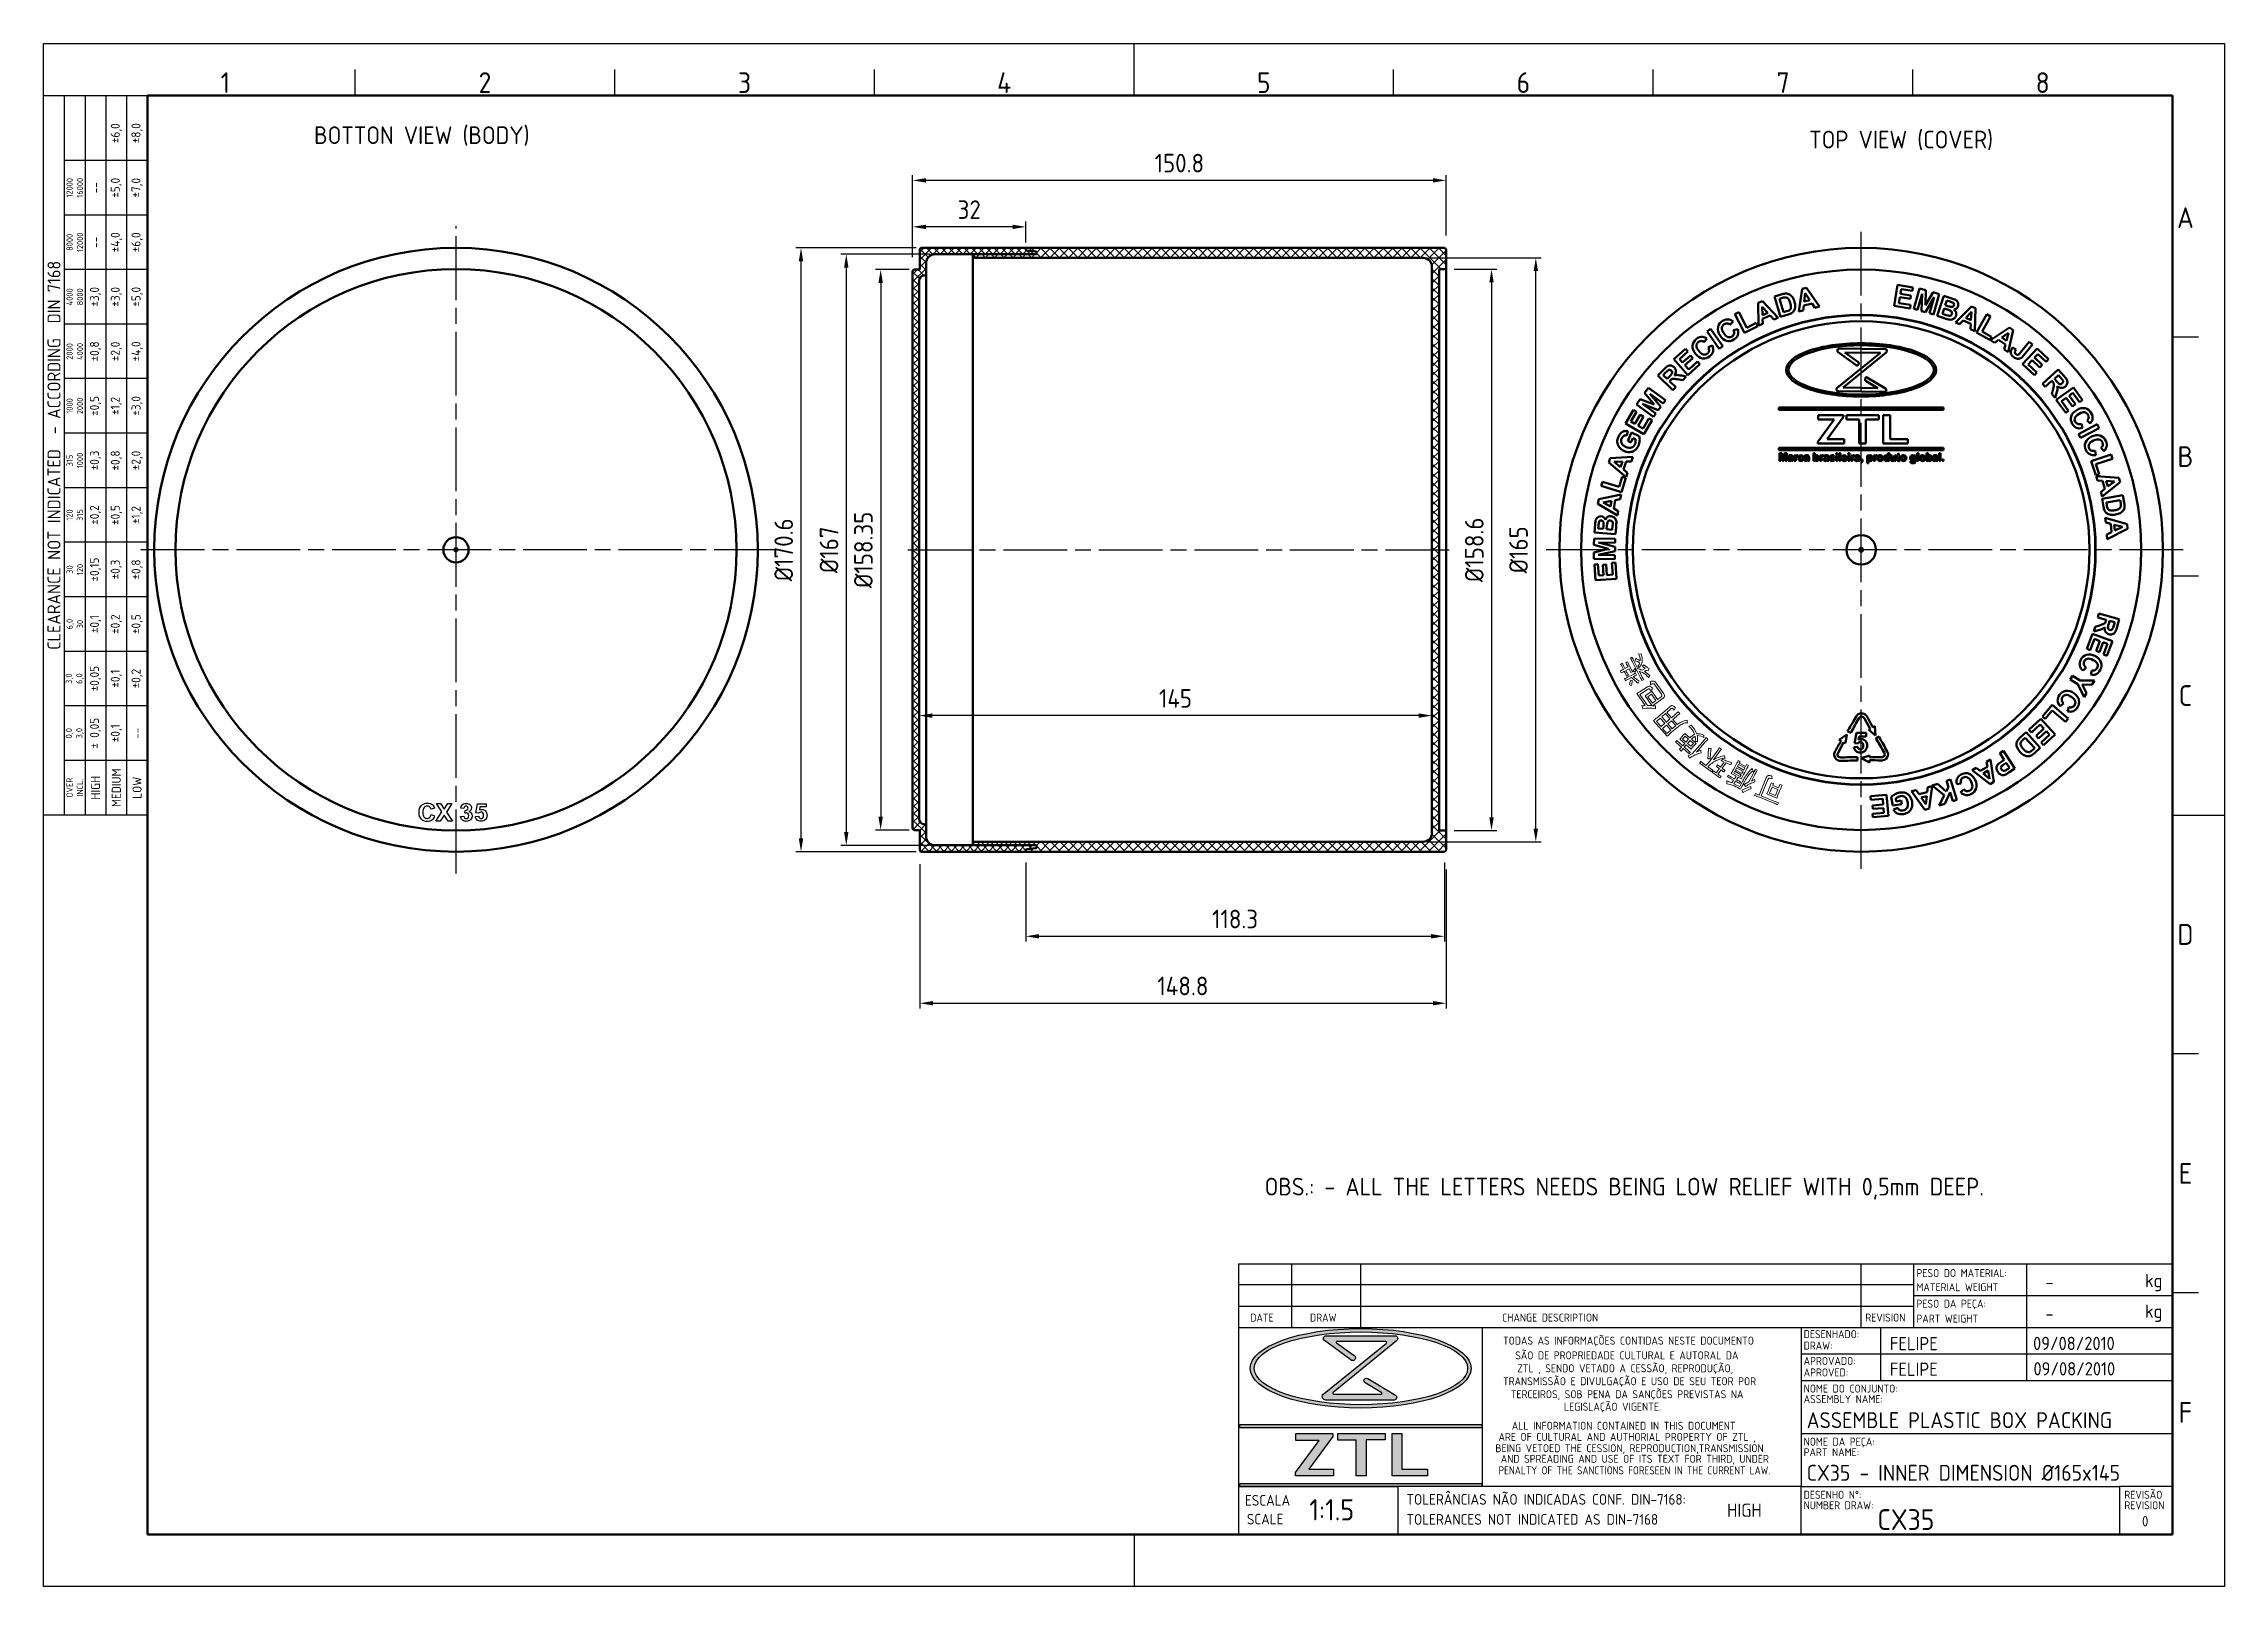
# Model space of a CAD drawing. Extents: x 0 to 616, y 0 to 436.
import ezdxf
from ezdxf.enums import TextEntityAlignment as Align

# ---------------------------------------------------------------- set-up
doc = ezdxf.new("R2010")
doc.units = 0
doc.header["$LTSCALE"] = 1.5
doc.linetypes.add('AM_ISO02W050', pattern=[7.5, 6, -1.5])
doc.linetypes.add('AM_ISO08W050', pattern=[18, 12, -1.5, 3, -1.5])
doc.layers.get('0').update_dxf_attribs({"linetype": 'CONTINUOUS'})
doc.layers.get('Defpoints').update_dxf_attribs({"linetype": 'CONTINUOUS'})
for name, color, linetype, lineweight in [('AM_0', 7, 'CONTINUOUS', 50), ('AM_3', 6, 'AM_ISO02W050', 25), ('AM_5', 3, 'CONTINUOUS', 25), ('AM_7', 4, 'AM_ISO08W050', 25), ('AM_8', 1, 'CONTINUOUS', 25), ('AM_BOR', 7, 'CONTINUOUS', 50)]:
    doc.layers.add(name, color=color, linetype=linetype, lineweight=lineweight)
doc.layers.add('Camada 1', color=7, linetype='CONTINUOUS')
doc.layers.add('Layer 1', color=7, linetype='CONTINUOUS')
doc.styles.add('ACISOTS', font='isocp.shx', dxfattribs={"height": 1})
doc.styles.get("Standard").update_dxf_attribs({"font": 'ISOCP.SHX'})
doc.dimstyles.new('AM_ISO', dxfattribs={"dimtxt": 3.5, "dimasz": 2.5, "dimexe": 1, "dimexo": 1, "dimgap": 1.5, "dimtad": 1, "dimdsep": 46, "dimtxsty": 'Standard', "dimcen": 0, "dimclrd": 256, "dimclre": 256, "dimclrt": 2, "dimadec": 0, "dimazin": 2, "dimtp": 0.1, "dimtm": 0.1, "dimtfac": 0.71, "dimtdec": 3, "dimtmove": 0, "dimatfit": 3, "dimfxl": 1, "dimlwd": -1, "dimlwe": -1, "dimarcsym": 0})

msp = doc.modelspace()

# ---------------------------------------------------------------- texts
at = {"layer": 'AM_0'}
for s, p in [('BOTTON VIEW (BODY)', (76.465, 407.535)), ('TOP VIEW (COVER)', (499.084, 406.308)), ('OBS.: - ALL THE LETTERS NEEDS BEING LOW RELIEF WITH 0,5mm DEEP.', (345.163, 110.443))]:
    msp.add_text(s, height=5, dxfattribs=at).set_placement(p)

# ---------------------------------------------------------------- blocks, each defined once
blk = doc.blocks.new('A3 ZTL')
for p, q in [((19.57, 280.82), (19.57, 9.78)), ((401.17, 280.82), (19.57, 280.82)), ((401.17, 9.78), (401.17, 280.82)), ((19.57, 9.78), (401.17, 9.78))]:
    blk.add_line(p, q)
at = {"layer": 'AM_BOR', "color": 135, "lineweight": 25}
for p, q in [((0, 0), (0, 290.61)), ((0, 290.61), (410.96, 290.61)), ((205.48, 280.82), (205.48, 290.61)), ((410.96, 290.61), (410.96, 0)), ((58.71, 280.82), (58.71, 285.71)), ((107.63, 280.82), (107.63, 285.71)), ((156.56, 280.82), (156.56, 285.71)), ((254.4, 280.82), (254.4, 285.71)), ((303.33, 280.82), (303.33, 285.71)), ((352.25, 280.82), (352.25, 285.71)), ((3.91, 145.3), (3.91, 280.82)), ((7.83, 280.82), (7.83, 145.3)), ((11.74, 280.82), (11.74, 145.3)), ((15.66, 145.3), (15.66, 280.82)), ((19.57, 268.59), (3.91, 268.59)), ((19.57, 258.32), (3.91, 258.32)), ((19.57, 248.04), (3.91, 248.04)), ((19.57, 237.77), (3.91, 237.77)), ((406.07, 235.32), (401.17, 235.32)), ((19.57, 227.5), (3.91, 227.5)), ((19.57, 217.22), (3.91, 217.22)), ((19.57, 206.95), (3.91, 206.95)), ((19.57, 196.67), (3.91, 196.67)), ((406.07, 190.31), (401.17, 190.31)), ((19.57, 186.4), (3.91, 186.4)), ((19.57, 176.13), (3.91, 176.13)), ((19.57, 165.85), (3.91, 165.85)), ((19.57, 155.58), (3.91, 155.58)), ((401.17, 145.3), (410.96, 145.3)), ((406.07, 100.29), (401.17, 100.29)), ((406.07, 55.28), (401.17, 55.28)), ((205.48, 9.78), (205.48, 0)), ((410.96, 0), (0, 0))]:
    blk.add_line(p, q, dxfattribs=at)
blk.add_lwpolyline([(19.57, 145.3), (0, 145.3), (0, 280.82), (19.57, 280.82)], close=True, dxfattribs=at)
at = {"layer": 'AM_BOR', "color": 135, "lineweight": 25, "style": 'ACISOTS'}
for s, p in [('1', (34.25, 283.27)), ('2', (83.17, 283.27)), ('3', (132.09, 283.27)), ('4', (181.02, 283.27)), ('5', (229.94, 283.27)), ('6', (278.86, 283.27)), ('7', (327.79, 283.27)), ('8', (376.71, 283.27)), ('A', (403.62, 257.83)), ('B', (403.62, 212.82)), ('C', (403.62, 167.81)), ('D', (403.62, 122.8)), ('E', (403.62, 77.79)), ('F', (403.62, 32.78))]:
    blk.add_text(s, height=3.91, dxfattribs=at).set_placement(p, align=Align.MIDDLE)
at = {"layer": 'AM_BOR', "color": 135, "lineweight": 25, "attachment_point": 5, "rotation": 90}
for s, insert, char_height, width in [('±6,0', (13.7, 273.73), 1.712, 10.274), ('±8,0', (17.61, 273.73), 1.712, 10.274), ('12000\\P16000', (5.87, 263.45), 1.174, 10.274), ('--', (9.78, 263.45), 1.712, 10.274), ('±5,0', (13.7, 263.45), 1.712, 10.274), ('±7,0', (17.61, 263.45), 1.712, 10.274), ('8000\\P12000', (5.87, 253.18), 1.174, 10.274), ('±4,0', (13.7, 253.18), 1.712, 10.274), ('±6,0', (17.61, 253.18), 1.712, 10.274), ('--', (9.78, 253.18), 1.712, 10.274), ('{\\Fisocp.shx|c0;CLEARANCE NOT INDICATED  - ACCORDING  DIN 7168}', (1.96, 213.06), 2.4462, 135.5186), ('4000\\P8000', (5.87, 242.91), 1.174, 10.274), ('±3,0', (9.78, 242.91), 1.712, 10.274), ('±3,0', (13.7, 242.91), 1.712, 10.274), ('±5,0', (17.61, 242.91), 1.712, 10.274), ('±0,8', (9.78, 232.63), 1.712, 10.274), ('±2,0', (13.7, 232.63), 1.712, 10.274), ('±4,0', (17.61, 232.63), 1.712, 10.274), ('2000\\P4000', (5.87, 232.63), 1.174, 10.274), ('1000\\P2000', (5.87, 222.36), 1.174, 10.274), ('±0,5', (9.78, 222.36), 1.712, 10.274), ('±1,2', (13.7, 222.36), 1.712, 10.274), ('±3,0', (17.61, 222.36), 1.712, 10.274), ('±0,3', (9.78, 212.08), 1.712, 10.274), ('±0,8', (13.7, 212.08), 1.712, 10.274), ('±2,0', (17.61, 212.08), 1.712, 10.274), ('315\\P1000', (5.87, 212.08), 1.174, 10.274), ('120\\P315', (5.87, 201.81), 1.174, 10.274), ('±0,2', (9.78, 201.81), 1.712, 10.274), ('±0,5', (13.7, 201.81), 1.712, 10.274), ('±1,2', (17.61, 201.81), 1.712, 10.274), ('±0,15', (9.78, 191.54), 1.712, 10.274), ('±0,3', (13.7, 191.54), 1.712, 10.274), ('±0,8', (17.61, 191.54), 1.712, 10.274), ('30\\P120', (5.87, 191.54), 1.174, 10.274), ('6,0\\P30', (5.87, 181.26), 1.174, 10.274), ('±0,1', (9.78, 181.26), 1.712, 10.274), ('±0,2', (13.7, 181.26), 1.712, 10.274), ('±0,5', (17.61, 181.26), 1.712, 10.274), ('±0,05', (9.78, 170.99), 1.712, 10.274), ('±0,2', (17.61, 170.99), 1.712, 10.274), ('3,0\\P6,0', (5.87, 170.99), 1.174, 10.274), ('±0,1', (13.7, 170.99), 1.712, 10.274), ('0,0\\P3,0', (5.87, 160.71), 1.174, 10.274), ('± 0,05', (9.78, 160.71), 1.712, 10.274), ('\\pt4.69206;±0,1', (13.7, 160.71), 1.7123, 10.274), ('--', (17.61, 160.71), 1.712, 10.274), ('{\\Fisocp.shx|c0;OVER\\PINCL.}', (5.87, 150.44), 1.1742, 10.274), ('HIGH', (9.78, 150.44), 1.712, 10.274), ('MEDIUM', (13.7, 150.44), 1.712, 10.274), ('LOW', (17.61, 150.44), 1.712, 10.274)]:
    blk.add_mtext(s, dxfattribs=dict(at, insert=insert, char_height=char_height, width=width))
blk = doc.blocks.new('LEGENDAZTL-1')
at = {"layer": 'AM_8'}
h = blk.add_hatch(color=135, dxfattribs=at)
edge = h.paths.add_edge_path()
edge.add_ellipse((23.01, 31.29), major_axis=(20.82, 0), ratio=0.359907, start_angle=191.4592, end_angle=452.8175)
edge.add_ellipse((23.01, 31.29), major_axis=(20.82, 0), ratio=0.359907, start_angle=92.8175, end_angle=191.4592)
edge = h.paths.add_edge_path(flags=16)
edge.add_ellipse((23.07, 31.29), major_axis=(20.11, 0), ratio=0.340664, start_angle=93.067, end_angle=371.4592)
edge.add_ellipse((23.07, 31.29), major_axis=(20.11, 0), ratio=0.340664, start_angle=11.4592, end_angle=93.067)
h = blk.add_hatch(color=135, dxfattribs=at)
edge = h.paths.add_edge_path()
edge.add_line((27.86, 36.04), (16.14, 26.55))
edge.add_arc((16.46, 25.96), 0.662, 118.1409, 270)
edge.add_line((16.46, 25.3), (29.34, 25.3))
edge.add_arc((29.33, 25.79), 0.488, 271.9685, 418.9108)
edge.add_line((29.58, 26.21), (24.36, 29.35))
edge.add_arc((24.11, 28.95), 0.475, 58.6682, 238.8052)
edge.add_line((23.87, 28.54), (26.98, 26.65))
edge.add_arc((26.92, 26.56), 0.12, -90, 54.6545, ccw=False)
edge.add_line((26.92, 26.44), (17.93, 26.44))
edge.add_arc((17.96, 26.6), 0.167, 129.2364, 260.8226, ccw=False)
edge.add_line((17.86, 26.73), (29.79, 36.47))
edge.add_arc((29.47, 36.9), 0.529, 306.0702, 450)
edge.add_line((29.47, 37.43), (16.54, 37.43))
edge.add_arc((16.52, 36.92), 0.513, 87.7272, 233.7471)
edge.add_line((16.21, 36.5), (21.18, 32.86))
edge.add_arc((21.5, 33.28), 0.527, 232.4714, 414.7334)
edge.add_line((21.81, 33.71), (18.46, 36.07))
edge.add_arc((18.53, 36.2), 0.144, 90, 242.5235, ccw=False)
edge.add_line((18.53, 36.35), (27.78, 36.35))
edge.add_arc((27.75, 36.17), 0.176, -50.9964, 80.7655, ccw=False)
for points in [[(0.28, 20.1), (45.87, 20.1), (45.87, 20.7), (0.28, 20.7)], [(10.71, 11.65), (10.71, 11.05), (17.9, 11.05), (17.9, 12.32), (13.24, 12.32), (17.77, 18.44), (17.77, 19.04), (10.78, 19.04), (10.78, 17.71), (15.21, 17.71)], [(18.7, 17.78), (22.17, 17.78), (22.17, 11.05), (24.07, 11.05), (24.07, 17.84), (27.63, 17.84), (27.63, 19.04), (18.7, 19.04)], [(35.62, 11.02), (35.62, 12.32), (30.79, 12.32), (30.79, 19.04), (28.93, 19.04), (28.93, 11.02)], [(45.87, 9.6), (0.28, 9.6), (0.28, 9), (45.87, 9)]]:
    blk.add_hatch(color=135, dxfattribs=at).paths.add_polyline_path(points)
at = {"layer": 'AM_8', "color": 135}
for p, q in [((0, 51), (176, 51)), ((0, 51), (0, 0)), ((10, 51), (10, 39)), ((23, 51), (23, 39)), ((117.25, 51), (117.25, 39)), ((127.25, 39), (127.25, 51)), ((148.5, 51), (148.5, 45)), ((176, 0), (176, 51)), ((127.25, 47), (0, 47)), ((0, 43), (127.25, 43)), ((127.25, 45), (176, 45)), ((148.5, 45), (148.5, 39)), ((0, 39), (106, 39)), ((16.54, 37.43), (29.47, 37.43)), ((45.93, 39), (45.93, 9)), ((106, 39), (106, 20)), ((106, 39), (176, 39)), ((121, 39), (121, 29)), ((148.5, 39), (148.5, 29)), ((106, 34), (176, 34)), ((106, 29), (176, 29)), ((0.28, 20.1), (0.28, 20.7)), ((0.28, 20.7), (45.87, 20.7)), ((45.87, 20.7), (45.87, 20.1)), ((45.87, 20.1), (0.28, 20.1)), ((10.71, 11.65), (15.21, 17.71)), ((10.78, 17.71), (10.78, 19.04)), ((10.78, 19.04), (17.77, 19.04)), ((15.21, 17.71), (10.78, 17.71)), ((17.77, 18.44), (13.24, 12.32)), ((17.77, 19.04), (17.77, 18.44)), ((18.7, 17.78), (18.7, 19.04)), ((18.7, 19.04), (27.63, 19.04)), ((22.17, 17.78), (18.7, 17.78)), ((22.17, 11.05), (22.17, 17.78)), ((24.07, 17.84), (24.07, 11.05)), ((27.63, 17.84), (24.07, 17.84)), ((27.63, 19.04), (27.63, 17.84)), ((28.93, 11.02), (28.93, 19.04)), ((28.93, 19.04), (30.79, 19.04)), ((30.79, 19.04), (30.79, 12.32)), ((106, 20), (106, 9)), ((106, 19), (176, 19)), ((0, 9), (30, 9)), ((106, 9), (0, 9)), ((0.28, 9.6), (45.87, 9.6)), ((0.28, 9), (0.28, 9.6)), ((45.87, 9), (0.28, 9)), ((10.71, 11.05), (10.71, 11.65)), ((17.9, 11.05), (10.71, 11.05)), ((13.24, 12.32), (17.9, 12.32)), ((17.9, 12.32), (17.9, 11.05)), ((24.07, 11.05), (22.17, 11.05)), ((35.62, 11.02), (28.93, 11.02)), ((30, 9), (30, 0)), ((30.79, 12.32), (35.62, 12.32)), ((35.62, 12.32), (35.62, 11.02)), ((45.87, 9.6), (45.87, 9)), ((106, 0), (106, 9)), ((106, 9), (166, 9)), ((176, 9), (166, 9)), ((166, 9), (166, 0)), ((0, 0), (176, 0))]:
    blk.add_line(p, q, dxfattribs=at)
blk.add_lwpolyline([(16.54, 37.43), (29.47, 37.43, -0.726075), (29.79, 36.47), (17.86, 26.73, 0.646844), (17.93, 26.44), (26.92, 26.44, 0.730915), (26.98, 26.65), (23.87, 28.54, -1.001197), (24.36, 29.35), (29.58, 26.21, -0.746343), (29.34, 25.3), (16.46, 25.3, -0.780296), (16.14, 26.55), (27.86, 36.04, 0.647932), (27.78, 36.35), (18.53, 36.35, 0.78497), (18.46, 36.07), (21.81, 33.71, -1.019937), (21.18, 32.86), (16.21, 36.5, -0.740095), (16.54, 37.43, -0.257794)], format="xyb", dxfattribs=at)
for centre, major_axis, ratio in [((23.01, 31.29), (-20.82, 0), 0.359907), ((23.07, 31.29), (-20.11, 0), 0.340664)]:
    blk.add_ellipse(centre, major_axis=major_axis, ratio=ratio, dxfattribs=at)
for s, height, p in [('PESO DO MATERIAL:', 1.5, (127.75, 48.48)), ('MATERIAL WEIGHT', 1.5, (127.75, 45.82)), ('kg', 2.5, (170.83, 46.56)), ('DATE', 1.5, (2.22, 40.09)), ('DRAW', 1.5, (13.48, 40.09)), ('CHANGE DESCRIPTION', 1.5, (49.68, 40.09)), ('REVISION', 1.5, (118.12, 40.09)), ('PESO DA PEÇA:', 1.5, (127.75, 42.71)), ('PART WEIGHT', 1.5, (127.75, 39.91)), ('kg', 2.5, (170.83, 40.79)), ('TODAS AS INFORMAÇÕES CONTIDAS NESTE DOCUMENTO', 1.5, (49.85, 35.75)), ('DESENHADO:', 1.5, (106.5, 36.98)), ('SÃO DE PROPRIEDADE CULTURAL E AUTORAL DA', 1.5, (52.14, 32.98)), ('APROVADO:', 1.5, (106.5, 31.93)), ('DRAW:', 1.5, (106.5, 34.82)), ('TRANSMISSÃO E DIVULGAÇÃO E USO DE SEU TEOR POR', 1.5, (49.85, 28.1)), ('ZTL , SENDO VETADO A CESSÃO, REPRODUÇÃO,', 1.5, (52.53, 30.54)), ('APROVED:', 1.5, (106.5, 29.77)), ('TERCEIROS, SOB PENA DA SANÇÕES PREVISTAS NA', 1.5, (51.3, 25.66)), ('LEGISLAÇÃO VIGENTE.', 1.5, (61.33, 23.31)), ('ASSEMBLY NAME:', 1.5, (106.5, 24.74)), ('NOME DO CONJUNTO:', 1.5, (106.5, 26.72)), ('ALL INFORMATION CONTAINED IN THIS DOCUMENT', 1.5, (51.5, 19.72)), ('BEING VETOED THE CESSION, REPRODUCTION,TRANSMISSION', 1.5, (48.41, 15.49)), ('ARE OF CULTURAL AND AUTHORIAL PROPERTY OF ZTL ,', 1.5, (49, 17.62)), ('NOME DA PEÇA:', 1.5, (106.5, 16.72)), ('AND SPREADING AND USE OF ITS TEXT FOR THIRD, UNDER', 1.5, (49.42, 13.49)), ('PART NAME:', 1.5, (106.5, 14.74)), ('TOLERÂNCIAS NÃO INDICADAS CONF. DIN-7168:', 2, (31.66, 5.6)), ('DESENHO N%%d:', 1.5, (106.5, 6.72)), ('REVISÃO', 1.5, (166.93, 6.72)), ('ESCALA', 2, (1.21, 5.42)), ('NUMBER DRAW:', 1.5, (106.5, 4.74)), ('REVISION', 1.5, (166.93, 4.74)), ('SCALE', 2, (1.57, 1.88)), ('TOLERANCES NOT INDICATED AS DIN-7168', 2, (31.66, 1.83))]:
    blk.add_text(s, height=height, dxfattribs=at).set_placement(p)
at = {"layer": 'AM_8', "color": 135, "width": 0.95}
blk.add_text('PENALTY OF THE SANCTIONS FORESEEN IN THE CURRENT LAW.', height=1.5, dxfattribs=at).set_placement((48.99, 11.32))
at = {"layer": 'AM_8', "color": 135}
for tag, p in [('PESO1', (152.06, 47.53)), ('PESO', (152.06, 41.58))]:
    blk.add_attdef(tag, text='', height=2.5, dxfattribs=at).set_placement(p, align=Align.MIDDLE_LEFT)
for tag, p, height in [('DESN.', (122.75, 34.7), 2.5), ('DATADES', (149.73, 34.73), 2.5), ('APROV', (122.75, 29.87), 2.5), ('DATAAPROV', (149.81, 29.95), 2.5), ('CONJUNTO', (107.07, 20.02), 3), ('PEÇA', (107.07, 10.1), 3), ('NºDESENHO', (120.41, 0.84), 3.91)]:
    blk.add_attdef(tag, p, '', height=height, dxfattribs=at)
at = {"layer": 'AM_8', "color": 135, "style": 'ACISOTS'}
for tag, p, height in [('GEN-TITLE-SCA{12.7}', (13.36, 2.64), 4), ('GEN-TITLE-DWG{30.6}', (92.5, -2.65), 2)]:
    blk.add_attdef(tag, p, '', height=height, dxfattribs=at)
at = {"layer": 'AM_8', "color": 135}
for tag, height, p in [('TOL.N.IND', 2.5, (95.33, 4.56)), ('REV.', 1.96, (170.86, 2.49))]:
    blk.add_attdef(tag, text='', height=height, dxfattribs=at).set_placement(p, align=Align.MIDDLE_CENTER)
blk = doc.blocks.new('TAMPA')
at = {"layer": 'AM_8'}
h = blk.add_hatch(dxfattribs=at)
h.set_pattern_fill('_U', color=256, scale=1.5, angle=45, style=0, double=1, pattern_type=0)
h.set_pattern_definition([(45, (-246.1174, -292.8848), (-1.06066, 1.06066), []), (135, (-246.1174, -292.8848), (-1.06066, -1.06066), [])])
edge = h.paths.add_edge_path()
edge.add_line((-2, 79.17), (-3.3, 79.17))
edge.add_arc((-3.3, 78.67), 0.5, 90, 180)
edge.add_line((-3.8, 78.67), (-3.8, -78.67))
edge.add_arc((-3.3, -78.67), 0.5, 180, 270)
edge.add_line((-3.3, -79.17), (-2, -79.17))
edge.add_arc((-2, -79.37), 0.2, 0, 90, ccw=False)
edge.add_line((-1.8, -79.37), (-1.8, -84.8))
edge.add_arc((-1.3, -84.8), 0.5, 180, 270)
edge.add_line((-1.3, -85.3), (28.2, -85.3))
edge.add_line((28.2, -85.3), (28.2, -84.78))
edge.add_arc((28.4, -84.78), 0.2, 95.71059, 180, ccw=False)
edge.add_line((28.38, -84.58), (31.02, -84.32))
edge.add_arc((31, -84.12), 0.2, 275.71059, 360)
edge.add_line((31.2, -84.12), (31.2, -83.7))
edge.add_arc((31, -83.7), 0.2, 0, 90)
edge.add_line((31, -83.5), (2.5, -83.5))
edge.add_arc((2.5, -81), 2.5, 180, 270, ccw=False)
edge.add_line((0, -81), (0, -78))
edge.add_arc((-0.5, -78), 0.5, 360, 450)
edge.add_arc((-0.5, -76), 1.5, 180, 270, ccw=False)
edge.add_line((-2, -76), (-2, 76))
edge.add_arc((-0.5, 76), 1.5, 90, 180, ccw=False)
edge.add_arc((-0.5, 78), 0.5, 270, 360)
edge.add_line((0, 78), (0, 81))
edge.add_arc((2.5, 81), 2.5, 90, 180, ccw=False)
edge.add_line((2.5, 83.5), (31, 83.5))
edge.add_arc((31, 83.7), 0.2, 270, 360)
edge.add_line((31.2, 83.7), (31.2, 84.12))
edge.add_arc((31, 84.12), 0.2, 360, 444.28941)
edge.add_line((31.02, 84.32), (28.38, 84.58))
edge.add_arc((28.4, 84.78), 0.2, 180, 264.28941, ccw=False)
edge.add_line((28.2, 84.78), (28.2, 85.3))
edge.add_line((28.2, 85.3), (-1.3, 85.3))
edge.add_arc((-1.3, 84.8), 0.5, 90, 180)
edge.add_line((-1.8, 84.8), (-1.8, 79.37))
edge.add_arc((-2, 79.37), 0.2, -90, 0, ccw=False)
at = {"layer": 'AM_0'}
for p, q in [((-1.8, 79.37), (-1.8, 84.8)), ((28.2, 85.3), (-1.3, 85.3)), ((0, 78), (0, 81)), ((31, 83.5), (2.5, 83.5)), ((28.2, 84.78), (28.2, 85.3)), ((31.02, 84.32), (28.38, 84.58)), ((31.2, 84.12), (31.2, 83.7)), ((-3.8, -78.67), (-3.8, 78.67)), ((-3.3, 79.17), (-2, 79.17)), ((-2, 76), (-2, -76)), ((-0.5, 77.5), (-0.5, 77.5)), ((0, -78), (0, 78)), ((-3.3, -79.17), (-2, -79.17)), ((-1.8, -79.37), (-1.8, -84.8)), ((-0.5, -77.5), (-0.5, -77.5)), ((0, -78), (0, -81)), ((28.2, -85.3), (-1.3, -85.3)), ((31, -83.5), (2.5, -83.5)), ((28.2, -85.3), (28.2, -84.78)), ((31.02, -84.32), (28.38, -84.58)), ((31.2, -84.12), (31.2, -83.7))]:
    blk.add_line(p, q, dxfattribs=at)
for centre, radius, start, end in [((-1.3, 84.8), 0.5, 90, 180), ((2.5, 81), 2.5, 90, 180), ((28.4, 84.78), 0.2, 180, 264.28941), ((31, 83.7), 0.2, 270, 0), ((31, 84.12), 0.2, 0, 84.28941), ((-3.3, 78.67), 0.5, 90, 180), ((-2, 79.37), 0.2, 270, 0), ((-0.5, 76), 1.5, 90, 180), ((-0.5, 78), 0.5, 270, 0), ((-3.3, -78.67), 0.5, 180, 270), ((-0.5, -76), 1.5, 180, 270), ((-2, -79.37), 0.2, 0, 90), ((-0.5, -78), 0.5, 0, 90), ((-1.3, -84.8), 0.5, 180, 270), ((2.5, -81), 2.5, 180, 270), ((28.4, -84.78), 0.2, 95.71059, 180), ((31, -83.7), 0.2, 0, 90), ((31, -84.12), 0.2, 275.71059, 0)]:
    blk.add_arc(centre, radius, start, end, dxfattribs=at)
blk = doc.blocks.new('*D36')
at = {"layer": 'AM_5'}
for p, q in [((247.65, 204.08), (247.65, 163.26)), ((396.45, 202.58), (396.45, 163.26)), ((251.4, 164.76), (392.7, 164.76))]:
    blk.add_line(p, q, dxfattribs=at)
for points in [[(251.4, 165.39), (251.4, 164.14), (247.65, 164.76)], [(392.7, 165.39), (392.7, 164.14), (396.45, 164.76)]]:
    blk.add_solid(points, dxfattribs=at)
at = {"layer": 'Defpoints', "color": 0}
for p in [(247.65, 205.58), (396.45, 204.08), (396.45, 164.76)]:
    blk.add_point(p, dxfattribs=at)
at = {"layer": 'AM_5', "color": 3, "insert": (322.05, 169.64), "char_height": 5.25, "attachment_point": 5}
blk.add_mtext('148.8', dxfattribs=at)
blk = doc.blocks.new('*D37')
at = {"layer": 'AM_5'}
for p, q in [((277.65, 204.58), (277.65, 182.18)), ((395.95, 204.58), (395.95, 182.18)), ((281.4, 183.68), (392.2, 183.68))]:
    blk.add_line(p, q, dxfattribs=at)
for points in [[(281.4, 184.31), (281.4, 183.06), (277.65, 183.68)], [(392.2, 184.31), (392.2, 183.06), (395.95, 183.68)]]:
    blk.add_solid(points, dxfattribs=at)
at = {"layer": 'Defpoints', "color": 0}
for p in [(277.65, 206.08), (395.95, 206.08), (395.95, 183.68)]:
    blk.add_point(p, dxfattribs=at)
at = {"layer": 'AM_5', "color": 3, "insert": (336.8, 188.56), "char_height": 5.25, "attachment_point": 5}
blk.add_mtext('118.3', dxfattribs=at)
blk = doc.blocks.new('*D38')
at = {"layer": 'AM_5'}
for p, q in [((247.45, 236.96), (247.45, 247.53)), ((392.45, 236.96), (392.45, 247.53)), ((388.7, 246.03), (251.2, 246.03))]:
    blk.add_line(p, q, dxfattribs=at)
for points in [[(251.2, 246.66), (251.2, 245.41), (247.45, 246.03)], [(388.7, 246.66), (388.7, 245.41), (392.45, 246.03)]]:
    blk.add_solid(points, dxfattribs=at)
at = {"layer": 'Defpoints', "color": 0}
for p in [(247.45, 246.03), (247.45, 235.46), (392.45, 235.46)]:
    blk.add_point(p, dxfattribs=at)
at = {"layer": 'AM_5', "color": 3, "insert": (319.95, 250.91), "char_height": 5.25, "attachment_point": 5}
blk.add_mtext('145', dxfattribs=at)
blk = doc.blocks.new('*D39')
at = {"layer": 'AM_5'}
for p, q in [((245.65, 375.56), (245.65, 398.77)), ((392.7, 397.27), (249.4, 397.27)), ((396.45, 381.68), (396.45, 398.77))]:
    blk.add_line(p, q, dxfattribs=at)
for points in [[(249.4, 397.9), (249.4, 396.65), (245.65, 397.27)], [(392.7, 397.9), (392.7, 396.65), (396.45, 397.27)]]:
    blk.add_solid(points, dxfattribs=at)
at = {"layer": 'Defpoints', "color": 0}
for p in [(245.65, 397.27), (396.45, 380.18), (245.65, 374.06)]:
    blk.add_point(p, dxfattribs=at)
at = {"layer": 'AM_5', "color": 3, "insert": (321.05, 402.15), "char_height": 5.25, "attachment_point": 5}
blk.add_mtext('150.8', dxfattribs=at)
blk = doc.blocks.new('*D40')
at = {"layer": 'AM_5'}
for p, q in [((245.65, 375.56), (245.65, 385.64)), ((273.9, 384.14), (249.4, 384.14)), ((277.65, 379.68), (277.65, 385.64))]:
    blk.add_line(p, q, dxfattribs=at)
for points in [[(249.4, 384.76), (249.4, 383.51), (245.65, 384.14)], [(273.9, 384.76), (273.9, 383.51), (277.65, 384.14)]]:
    blk.add_solid(points, dxfattribs=at)
at = {"layer": 'Defpoints', "color": 0}
for p in [(245.65, 384.14), (277.65, 378.18), (245.65, 374.06)]:
    blk.add_point(p, dxfattribs=at)
at = {"layer": 'AM_5', "color": 3, "insert": (261.65, 389.01), "char_height": 5.25, "attachment_point": 5}
blk.add_mtext('32', dxfattribs=at)
blk = doc.blocks.new('*D41')
at = {"layer": 'AM_5'}
for p, q in [((391.45, 375.38), (423.3, 375.38)), ((421.8, 214.13), (421.8, 371.63)), ((391.45, 210.38), (423.3, 210.38))]:
    blk.add_line(p, q, dxfattribs=at)
for points in [[(421.17, 371.63), (422.42, 371.63), (421.8, 375.38)], [(421.17, 214.13), (422.42, 214.13), (421.8, 210.38)]]:
    blk.add_solid(points, dxfattribs=at)
at = {"layer": 'Defpoints', "color": 0}
for p in [(389.95, 375.38), (421.8, 375.38), (389.95, 210.38)]:
    blk.add_point(p, dxfattribs=at)
at = {"layer": 'AM_5', "color": 3, "insert": (416.92, 292.88), "char_height": 5.25, "attachment_point": 5, "rotation": 90}
blk.add_mtext('%%C165', dxfattribs=at)
blk = doc.blocks.new('*D42')
at = {"layer": 'AM_5'}
for p, q in [((398.75, 372.18), (410.79, 372.18)), ((409.29, 368.43), (409.29, 217.33)), ((398.75, 213.58), (410.79, 213.58))]:
    blk.add_line(p, q, dxfattribs=at)
for points in [[(408.66, 368.43), (409.91, 368.43), (409.29, 372.18)], [(408.66, 217.33), (409.91, 217.33), (409.29, 213.58)]]:
    blk.add_solid(points, dxfattribs=at)
at = {"layer": 'Defpoints', "color": 0}
for p in [(397.25, 372.18), (397.25, 213.58), (409.29, 213.58)]:
    blk.add_point(p, dxfattribs=at)
at = {"layer": 'AM_5', "color": 3, "insert": (404.41, 292.88), "char_height": 5.25, "attachment_point": 5, "rotation": 90}
blk.add_mtext('%%C158.6', dxfattribs=at)
blk = doc.blocks.new('*D43')
at = {"layer": 'AM_5'}
for p, q in [((246.65, 378.18), (212.59, 378.18)), ((214.09, 374.43), (214.09, 211.33)), ((246.65, 207.58), (212.59, 207.58))]:
    blk.add_line(p, q, dxfattribs=at)
for points in [[(213.46, 374.43), (214.71, 374.43), (214.09, 378.18)], [(213.46, 211.33), (214.71, 211.33), (214.09, 207.58)]]:
    blk.add_solid(points, dxfattribs=at)
at = {"layer": 'Defpoints', "color": 0}
for p in [(248.15, 378.18), (214.09, 207.58), (248.15, 207.58)]:
    blk.add_point(p, dxfattribs=at)
at = {"layer": 'AM_5', "color": 3, "insert": (209.21, 292.88), "char_height": 5.25, "attachment_point": 5, "rotation": 90}
blk.add_mtext('%%C170.6', dxfattribs=at)
blk = doc.blocks.new('*D44')
at = {"layer": 'AM_5'}
for p, q in [((250.45, 376.38), (225.39, 376.38)), ((226.89, 372.63), (226.89, 213.13)), ((250.45, 209.38), (225.39, 209.38))]:
    blk.add_line(p, q, dxfattribs=at)
for points in [[(226.26, 372.63), (227.51, 372.63), (226.89, 376.38)], [(226.26, 213.13), (227.51, 213.13), (226.89, 209.38)]]:
    blk.add_solid(points, dxfattribs=at)
at = {"layer": 'Defpoints', "color": 0}
for p in [(251.95, 376.38), (226.89, 209.38), (251.95, 209.38)]:
    blk.add_point(p, dxfattribs=at)
at = {"layer": 'AM_5', "color": 3, "insert": (222.01, 292.88), "char_height": 5.25, "attachment_point": 5, "rotation": 90}
blk.add_mtext('%%C167', dxfattribs=at)
blk = doc.blocks.new('*D45')
at = {"layer": 'AM_5'}
for p, q in [((244.65, 372.06), (235.11, 372.06)), ((236.61, 368.31), (236.61, 217.46)), ((244.65, 213.71), (235.11, 213.71))]:
    blk.add_line(p, q, dxfattribs=at)
for points in [[(235.98, 368.31), (237.23, 368.31), (236.61, 372.06)], [(235.98, 217.46), (237.23, 217.46), (236.61, 213.71)]]:
    blk.add_solid(points, dxfattribs=at)
at = {"layer": 'Defpoints', "color": 0}
for p in [(246.15, 372.06), (236.61, 213.71), (246.15, 213.71)]:
    blk.add_point(p, dxfattribs=at)
at = {"layer": 'AM_5', "color": 3, "insert": (231.73, 292.88), "char_height": 5.25, "attachment_point": 5, "rotation": 90}
blk.add_mtext('%%C158.35', dxfattribs=at)

# ---------------------------------------------------------------- dimensions: what is measured, and where the dimension line sits
at = {"layer": 'AM_5'}
for base, p1, p2, picture, middle in [((245.65, 397.27), (396.45, 380.185), (245.65, 374.06), '*D39', (321.05, 402.145)), ((245.65, 384.138), (277.65, 378.185), (245.65, 374.06), '*D40', (261.65, 389.013)), ((247.45, 246.031), (392.45, 235.457), (247.45, 235.457), '*D38', (319.95, 250.906)), ((396.45, 164.764), (247.65, 205.585), (396.45, 204.085), '*D36', (322.05, 169.639)), ((395.95, 183.68), (277.65, 206.085), (395.95, 206.085), '*D37', (336.8, 188.555))]:
    dim = msp.add_linear_dim(base=base, p1=p1, p2=p2, dimstyle='AM_ISO', override={"dimscale": 1.5, "dimclrt": 3, "dimadec": 2, "dimtp": 0, "dimtm": 0.12, "dimtdec": 2}, dxfattribs=at)
    dim.commit()
    dim.dimension.update_dxf_attribs({"geometry": picture, "text_midpoint": middle})
for base, p1, p2, text, picture, middle in [((214.09, 207.585), (248.15, 378.185), (248.15, 207.585), '%%C170.6', '*D43', (209.215, 292.885)), ((226.886, 209.385), (251.95, 376.385), (251.95, 209.385), '%%C167', '*D44', (222.011, 292.885)), ((236.61, 213.71), (246.15, 372.06), (246.15, 213.71), '%%C158.35', '*D45', (231.735, 292.885)), ((421.797, 375.385), (389.95, 210.385), (389.95, 375.385), '%%C165', '*D41', (416.922, 292.885)), ((409.287, 213.585), (397.25, 372.185), (397.25, 213.585), '%%C158.6', '*D42', (404.412, 292.885))]:
    dim = msp.add_linear_dim(base=base, p1=p1, p2=p2, angle=90, text=text, dimstyle='AM_ISO', override={"dimscale": 1.5, "dimclrt": 3, "dimadec": 2, "dimtp": 0, "dimtm": 0.12, "dimtdec": 2}, dxfattribs=at)
    dim.commit()
    dim.dimension.update_dxf_attribs({"geometry": picture, "text_midpoint": middle})

# ---------------------------------------------------------------- hatches: boundary and pattern name
at = {"layer": 'AM_3'}
h = msp.add_hatch(dxfattribs=at)
h.set_pattern_fill('ANSI31', color=256, scale=15, style=0)
h.paths.add_polyline_path([(78.278, 102.972), (76.724, 102.972), (76.724, 95.972), (83.474, 95.972), (83.474, 99.972, -0.2679492)])
h.paths.add_polyline_path([(83.474, 63.972), (76.724, 63.972), (76.724, 56.972), (78.278, 56.972, -0.2679492), (83.474, 59.972)])
h = msp.add_hatch(dxfattribs=at)
h.set_pattern_fill('ANSI31', color=256, scale=15, style=0)
h.paths.add_polyline_path([(86.474, 95.972), (90.224, 99.722), (90.224, 102.972), (88.671, 102.972, -0.2679492), (83.474, 99.972), (83.474, 95.972)])
h.paths.add_polyline_path([(90.224, 56.972), (90.224, 60.222), (86.474, 63.972), (83.474, 63.972), (83.474, 59.972, -0.2679492), (88.671, 56.972)])
at = {"layer": 'AM_8'}
h = msp.add_hatch(dxfattribs=at)
h.set_pattern_fill('_U', color=256, scale=1.85, angle=45, style=0, double=1, pattern_type=0)
h.set_pattern_definition([(45, (16.3331, 0), (-1.3081475, 1.3081475), []), (135, (16.3331, 0), (-1.3081475, -1.3081475), [])])
edge = h.paths.add_edge_path()
edge.add_arc((277.85, 377.666), 0.2, 180, 264.289407)
edge.add_line((277.831, 377.467), (280.47, 377.203))
edge.add_line((280.47, 377.203), (280.56, 377.194))
edge.add_arc((280.55, 377.094), 0.1, 0, 84.289407, ccw=False)
edge.add_line((280.65, 377.094), (280.65, 377.004))
edge.add_line((280.65, 377.004), (280.65, 376.585))
edge.add_line((280.65, 376.585), (280.65, 376.484))
edge.add_arc((280.55, 376.484), 0.1, -89.681693, 0, ccw=False)
edge.add_line((280.551, 376.384), (262.899, 376.286))
edge.add_arc((262.9, 376.036), 0.25, 90.318307, 180)
edge.add_line((262.65, 376.036), (262.65, 375.635))
edge.add_arc((262.9, 375.635), 0.25, 180, 270)
edge.add_line((262.9, 375.385), (389.95, 375.385))
edge.add_arc((389.95, 372.885), 2.5, 0, 90, ccw=False)
edge.add_line((392.45, 372.885), (392.45, 212.885))
edge.add_arc((389.95, 212.885), 2.5, 270, 360, ccw=False)
edge.add_line((389.95, 210.385), (262.9, 210.385))
edge.add_arc((262.9, 210.135), 0.25, 90, 180)
edge.add_line((262.65, 210.135), (262.65, 209.733))
edge.add_arc((262.9, 209.733), 0.25, 180, 269.681693)
edge.add_line((262.899, 209.483), (280.551, 209.385))
edge.add_arc((280.55, 209.285), 0.1, 0, 89.681693, ccw=False)
edge.add_line((280.65, 209.285), (280.65, 209.185))
edge.add_line((280.65, 209.185), (280.65, 208.766))
edge.add_line((280.65, 208.766), (280.65, 208.675))
edge.add_arc((280.55, 208.675), 0.1, 275.710593, 360, ccw=False)
edge.add_line((280.56, 208.576), (280.47, 208.567))
edge.add_line((280.47, 208.567), (277.831, 208.303))
edge.add_arc((277.85, 208.104), 0.2, 95.710593, 180)
edge.add_line((277.65, 208.104), (277.65, 207.585))
edge.add_line((277.65, 207.585), (395.95, 207.585))
edge.add_arc((395.95, 208.085), 0.5, 270, 360)
edge.add_line((396.45, 208.085), (396.45, 213.385))
edge.add_arc((396.25, 213.385), 0.2, 0, 90)
edge.add_line((396.25, 213.585), (394.65, 213.585))
edge.add_arc((394.65, 213.785), 0.2, 180, 270, ccw=False)
edge.add_line((394.45, 213.785), (394.45, 371.985))
edge.add_arc((394.65, 371.985), 0.2, 90, 180, ccw=False)
edge.add_line((394.65, 372.185), (396.25, 372.185))
edge.add_arc((396.25, 372.385), 0.2, 270, 360)
edge.add_line((396.45, 372.385), (396.45, 377.685))
edge.add_arc((395.95, 377.685), 0.5, 0, 90)
edge.add_line((395.95, 378.185), (277.65, 378.185))
edge.add_line((277.65, 378.185), (277.65, 377.666))

# ---------------------------------------------------------------- linework, layer by layer
at = {"layer": 'AM_0'}
for p, q in [((262.65, 376.036), (262.65, 375.635)), ((280.551, 376.384), (262.899, 376.286)), ((277.65, 378.185), (277.65, 377.666)), ((277.65, 378.185), (395.95, 378.185)), ((277.831, 377.467), (280.56, 377.194)), ((280.65, 377.094), (280.65, 376.484)), ((396.45, 372.385), (396.45, 377.685)), ((262.65, 210.135), (262.65, 375.635)), ((262.9, 375.385), (389.95, 375.385)), ((392.45, 212.885), (392.45, 372.885)), ((394.45, 371.985), (394.45, 213.785)), ((394.65, 372.185), (396.25, 372.185)), ((396.45, 372.385), (396.45, 213.385)), ((262.65, 209.733), (262.65, 210.135)), ((262.9, 210.385), (389.95, 210.385)), ((394.65, 213.585), (396.25, 213.585)), ((396.45, 213.385), (396.45, 208.085)), ((280.551, 209.385), (262.899, 209.483)), ((277.65, 208.104), (277.65, 207.585)), ((277.65, 207.585), (395.95, 207.585)), ((277.831, 208.303), (280.56, 208.576)), ((280.65, 208.675), (280.65, 209.285))]:
    msp.add_line(p, q, dxfattribs=at)
for centre, radius in [((116.569, 292.885), 85.3), ((513.762, 292.885), 85.3), ((116.569, 292.885), 79.3), ((513.762, 292.885), 79.175), ((116.569, 292.885), 3.572), ((116.569, 292.885), 0.469)]:
    msp.add_circle(centre, radius, dxfattribs=at)
for centre, radius, start, end in [((262.9, 376.036), 0.25, 90.318307, 180), ((277.85, 377.666), 0.2, 180, 264.289407), ((280.55, 376.484), 0.1, 270.318307, 0), ((280.55, 377.094), 0.1, 0, 84.289407), ((395.95, 377.685), 0.5, 0, 90), ((262.9, 375.635), 0.25, 180, 270), ((389.95, 372.885), 2.5, 0, 90), ((394.65, 371.985), 0.2, 90, 180), ((396.25, 372.385), 0.2, 270, 0), ((262.9, 210.135), 0.25, 90, 180), ((262.9, 209.733), 0.25, 180, 269.681693), ((389.95, 212.885), 2.5, 270, 0), ((394.65, 213.785), 0.2, 180, 270), ((396.25, 213.385), 0.2, 0, 90), ((277.85, 208.104), 0.2, 95.710593, 180), ((280.55, 209.285), 0.1, 0, 89.681693), ((280.55, 208.675), 0.1, 275.710593, 0), ((395.95, 208.085), 0.5, 270, 0)]:
    msp.add_arc(centre, radius, start, end, dxfattribs=at)
for major_axis, ratio, start_param, end_param in [((-64.566, 0), 0.9999874, 1.5707963, 7.8539816), ((-4.164, 0), 0.9999679, 3.1415927, 9.424778), ((-0.547, 0), 0.9999679, 3.1415927, 9.424778)]:
    msp.add_ellipse((513.762, 292.885), major_axis=major_axis, ratio=ratio, start_param=start_param, end_param=end_param, dxfattribs=at)
at = {"layer": 'AM_0', "color": 7}
for points in [[(489.285, 364.484), (489.285, 364.484), (491.407, 365.092), (491.407, 365.092)], [(490.934, 358.735), (490.934, 358.735), (489.285, 364.484), (489.285, 364.484)], [(491.246, 363.993), (491.246, 363.993), (490.725, 363.843), (490.725, 363.843)], [(490.725, 363.843), (490.725, 363.843), (491.817, 360.037), (491.817, 360.037)], [(492.215, 364.211), (492.042, 364.202), (491.72, 364.129), (491.246, 363.993)], [(491.407, 365.092), (491.885, 365.229), (492.26, 365.298), (492.532, 365.296)], [(492.83, 364.095), (492.65, 364.188), (492.445, 364.227), (492.215, 364.211)], [(492.532, 365.296), (492.898, 365.294), (493.238, 365.2), (493.55, 365.014)], [(493.319, 363.633), (493.172, 363.848), (493.009, 364.003), (492.83, 364.095)], [(493.55, 365.014), (493.864, 364.83), (494.136, 364.572), (494.367, 364.242)], [(494.367, 364.242), (494.597, 363.909), (494.79, 363.475), (494.945, 362.936)], [(523.103, 361.815), (523.103, 361.815), (524.039, 367.722), (524.039, 367.722)], [(524.039, 367.722), (524.039, 367.722), (528.418, 367.029), (528.418, 367.029)], [(524.708, 364.23), (524.708, 364.23), (524.453, 362.622), (524.453, 362.622)], [(527.673, 363.76), (527.673, 363.76), (524.708, 364.23), (524.708, 364.23)], [(525.073, 366.533), (525.073, 366.533), (524.865, 365.224), (524.865, 365.224)], [(524.865, 365.224), (524.865, 365.224), (527.831, 364.754), (527.831, 364.754)], [(528.26, 366.029), (528.26, 366.029), (525.073, 366.533), (525.073, 366.533)], [(527.831, 364.754), (527.831, 364.754), (527.673, 363.76), (527.673, 363.76)], [(528.418, 367.029), (528.418, 367.029), (528.26, 366.029), (528.26, 366.029)], [(528.644, 360.995), (528.644, 360.995), (530.292, 366.744), (530.292, 366.744)], [(531.019, 365.212), (531.019, 365.212), (529.721, 360.686), (529.721, 360.686)], [(530.292, 366.744), (530.292, 366.744), (532.03, 366.246), (532.03, 366.246)], [(530.859, 360.36), (530.859, 360.36), (531.019, 365.212), (531.019, 365.212)], [(532.03, 366.246), (532.03, 366.246), (531.948, 362.025), (531.948, 362.025)], [(531.948, 362.025), (531.948, 362.025), (534.103, 365.651), (534.103, 365.651)], [(534.417, 364.237), (534.417, 364.237), (531.977, 360.039), (531.977, 360.039)], [(533.119, 359.712), (533.119, 359.712), (534.417, 364.237), (534.417, 364.237)], [(534.103, 365.651), (534.103, 365.651), (535.845, 365.152), (535.845, 365.152)], [(535.845, 365.152), (535.845, 365.152), (534.196, 359.403), (534.196, 359.403)], [(535.282, 358.964), (535.282, 358.964), (537.13, 364.652), (537.13, 364.652)], [(537.13, 364.652), (537.13, 364.652), (539.404, 363.913), (539.404, 363.913)], [(539.404, 363.913), (539.855, 363.767), (540.185, 363.639), (540.394, 363.529)], [(473.307, 355.79), (473.451, 356.529), (473.878, 357.121), (474.589, 357.565)], [(474.589, 357.565), (475.209, 357.952), (475.827, 358.085), (476.444, 357.959)], [(476.444, 357.959), (476.811, 357.888), (477.178, 357.684), (477.548, 357.35)], [(478.095, 359.465), (478.095, 359.465), (479.171, 360.014), (479.171, 360.014)], [(480.789, 354.18), (480.789, 354.18), (478.095, 359.465), (478.095, 359.465)], [(479.171, 360.014), (479.171, 360.014), (481.407, 355.626), (481.407, 355.626)], [(484.656, 362.646), (484.656, 362.646), (485.84, 363.125), (485.84, 363.125)], [(484.737, 356.228), (484.737, 356.228), (484.656, 362.646), (484.656, 362.646)], [(487.353, 359.837), (487.353, 359.837), (485.758, 361.587), (485.758, 361.587)], [(485.758, 361.587), (485.758, 361.587), (485.84, 359.226), (485.84, 359.226)], [(485.84, 363.125), (485.84, 363.125), (490.302, 358.477), (490.302, 358.477)], [(485.84, 359.226), (485.84, 359.226), (487.353, 359.837), (487.353, 359.837)], [(488.09, 359.049), (488.09, 359.049), (485.873, 358.153), (485.873, 358.153)], [(485.873, 358.153), (485.873, 358.153), (485.925, 356.708), (485.925, 356.708)], [(489.083, 357.984), (489.083, 357.984), (488.09, 359.049), (488.09, 359.049)], [(490.302, 358.477), (490.302, 358.477), (489.083, 357.984), (489.083, 357.984)], [(493.117, 359.361), (493.117, 359.361), (490.934, 358.735), (490.934, 358.735)], [(491.817, 360.037), (491.817, 360.037), (492.683, 360.285), (492.683, 360.285)], [(492.683, 360.285), (493.007, 360.378), (493.236, 360.462), (493.37, 360.541)], [(494.111, 359.777), (493.878, 359.622), (493.547, 359.484), (493.117, 359.361)], [(493.73, 362.644), (493.603, 363.088), (493.465, 363.417), (493.319, 363.633)], [(493.37, 360.541), (493.544, 360.642), (493.678, 360.766), (493.77, 360.914)], [(493.915, 361.557), (493.919, 361.836), (493.858, 362.199), (493.73, 362.644)], [(493.77, 360.914), (493.862, 361.062), (493.909, 361.277), (493.915, 361.557)], [(494.794, 360.47), (494.65, 360.216), (494.422, 359.985), (494.111, 359.777)], [(495.119, 361.661), (495.095, 361.203), (494.988, 360.805), (494.794, 360.47)], [(494.945, 362.936), (495.08, 362.463), (495.138, 362.038), (495.119, 361.661)], [(527.595, 361.103), (527.595, 361.103), (523.103, 361.815), (523.103, 361.815)], [(524.453, 362.622), (524.453, 362.622), (527.753, 362.099), (527.753, 362.099)], [(527.753, 362.099), (527.753, 362.099), (527.595, 361.103), (527.595, 361.103)], [(529.721, 360.686), (529.721, 360.686), (528.644, 360.995), (528.644, 360.995)], [(531.977, 360.039), (531.977, 360.039), (530.859, 360.36), (530.859, 360.36)], [(534.196, 359.403), (534.196, 359.403), (533.119, 359.712), (533.119, 359.712)], [(537.218, 358.335), (537.218, 358.335), (535.282, 358.964), (535.282, 358.964)], [(537.237, 361.07), (537.237, 361.07), (536.743, 359.549), (536.743, 359.549)], [(536.743, 359.549), (536.743, 359.549), (537.806, 359.204), (537.806, 359.204)], [(538.616, 357.923), (538.419, 357.965), (537.953, 358.102), (537.218, 358.335)], [(538.165, 360.769), (538.165, 360.769), (537.237, 361.07), (537.237, 361.07)], [(537.972, 363.332), (537.972, 363.332), (537.545, 362.017), (537.545, 362.017)], [(537.545, 362.017), (537.545, 362.017), (538.297, 361.772), (538.297, 361.772)], [(537.806, 359.204), (538.22, 359.07), (538.486, 358.995), (538.605, 358.983)], [(538.632, 363.118), (538.632, 363.118), (537.972, 363.332), (537.972, 363.332)], [(539.157, 360.357), (539.018, 360.462), (538.686, 360.599), (538.165, 360.769)], [(538.297, 361.772), (538.745, 361.627), (539.025, 361.543), (539.138, 361.521)], [(538.605, 358.983), (538.786, 358.957), (538.95, 358.989), (539.095, 359.074)], [(539.607, 362.779), (539.497, 362.829), (539.172, 362.942), (538.632, 363.118)], [(539.095, 359.074), (539.242, 359.159), (539.349, 359.303), (539.414, 359.504)], [(539.138, 361.521), (539.342, 361.48), (539.518, 361.497), (539.667, 361.573)], [(539.431, 359.979), (539.386, 360.126), (539.295, 360.252), (539.157, 360.357)], [(539.414, 359.504), (539.47, 359.675), (539.474, 359.833), (539.431, 359.979)], [(539.975, 362.439), (539.913, 362.581), (539.79, 362.694), (539.607, 362.779)], [(539.667, 361.573), (539.817, 361.649), (539.92, 361.779), (539.98, 361.963)], [(540.698, 361.099), (540.481, 360.923), (540.233, 360.82), (539.951, 360.788)], [(539.951, 360.788), (540.264, 360.575), (540.476, 360.316), (540.582, 360.013)], [(539.98, 361.963), (540.038, 362.139), (540.036, 362.298), (539.975, 362.439)], [(540.583, 359.064), (540.499, 358.806), (540.358, 358.574), (540.158, 358.368)], [(540.394, 363.529), (540.603, 363.42), (540.775, 363.278), (540.911, 363.102)], [(540.401, 357.148), (540.401, 357.148), (544.961, 361.664), (544.961, 361.664)], [(540.582, 360.013), (540.69, 359.709), (540.69, 359.393), (540.583, 359.064)], [(541.151, 361.763), (541.064, 361.497), (540.913, 361.275), (540.698, 361.099)], [(540.911, 363.102), (541.047, 362.926), (541.14, 362.721), (541.192, 362.485)], [(541.192, 362.485), (541.245, 362.249), (541.231, 362.008), (541.151, 361.763)], [(542.574, 357.668), (542.574, 357.668), (541.571, 356.626), (541.571, 356.626)], [(544.758, 356.695), (544.758, 356.695), (542.574, 357.668), (542.574, 357.668)], [(544.964, 360.135), (544.964, 360.135), (543.323, 358.436), (543.323, 358.436)], [(543.323, 358.436), (543.323, 358.436), (544.814, 357.772), (544.814, 357.772)], [(544.814, 357.772), (544.814, 357.772), (544.964, 360.135), (544.964, 360.135)], [(544.961, 361.664), (544.961, 361.664), (546.128, 361.144), (546.128, 361.144)], [(546.128, 361.144), (546.128, 361.144), (545.884, 354.706), (545.884, 354.706)], [(546.41, 354.247), (546.41, 354.247), (549.286, 359.435), (549.286, 359.435)], [(550.342, 358.85), (550.342, 358.85), (547.955, 354.543), (547.955, 354.543)], [(549.286, 359.435), (549.286, 359.435), (550.342, 358.85), (550.342, 358.85)], [(466.102, 350.562), (466.168, 351.312), (466.53, 351.945), (467.191, 352.461)], [(467.191, 352.461), (467.767, 352.911), (468.368, 353.107), (468.995, 353.047)], [(467.778, 351.61), (467.429, 351.337), (467.242, 350.99), (467.222, 350.569)], [(468.588, 351.901), (468.3, 351.905), (468.03, 351.807), (467.778, 351.61)], [(469.389, 351.595), (469.143, 351.796), (468.876, 351.899), (468.588, 351.901)], [(468.995, 353.047), (469.367, 353.014), (469.754, 352.849), (470.156, 352.556)], [(470.156, 352.556), (470.156, 352.556), (469.389, 351.595), (469.389, 351.595)], [(470.236, 354.604), (470.236, 354.604), (471.225, 355.296), (471.225, 355.296)], [(473.667, 349.704), (473.667, 349.704), (470.236, 354.604), (470.236, 354.604)], [(471.225, 355.296), (471.225, 355.296), (474.656, 350.397), (474.656, 350.397)], [(473.882, 353.414), (473.354, 354.258), (473.163, 355.05), (473.307, 355.79)], [(475.712, 351.934), (474.991, 352.123), (474.38, 352.617), (473.882, 353.414)], [(474.421, 355.681), (474.356, 355.265), (474.512, 354.755), (474.89, 354.151)], [(475.084, 356.658), (474.708, 356.423), (474.486, 356.097), (474.421, 355.681)], [(474.89, 354.151), (475.291, 353.509), (475.691, 353.124), (476.092, 352.997)], [(475.919, 356.863), (475.634, 356.896), (475.355, 356.827), (475.084, 356.658)], [(477.804, 352.281), (477.13, 351.861), (476.432, 351.745), (475.712, 351.934)], [(476.684, 356.474), (476.461, 356.7), (476.206, 356.83), (475.919, 356.863)], [(476.092, 352.997), (476.493, 352.868), (476.877, 352.92), (477.246, 353.15)], [(477.548, 357.35), (477.548, 357.35), (476.684, 356.474), (476.684, 356.474)], [(477.246, 353.15), (477.519, 353.32), (477.699, 353.553), (477.786, 353.849)], [(477.699, 354.929), (477.699, 354.929), (478.888, 355.235), (478.888, 355.235)], [(477.786, 353.849), (477.875, 354.144), (477.845, 354.504), (477.699, 354.929)], [(478.899, 353.526), (478.714, 353.038), (478.348, 352.622), (477.804, 352.281)], [(478.888, 355.235), (479.081, 354.586), (479.085, 354.017), (478.899, 353.526)], [(484.54, 356.091), (484.54, 356.091), (480.789, 354.18), (480.789, 354.18)], [(481.407, 355.626), (481.407, 355.626), (484.082, 356.989), (484.082, 356.989)], [(484.082, 356.989), (484.082, 356.989), (484.54, 356.091), (484.54, 356.091)], [(485.925, 356.708), (485.925, 356.708), (484.737, 356.228), (484.737, 356.228)], [(541.571, 356.626), (541.571, 356.626), (540.401, 357.148), (540.401, 357.148)], [(544.683, 355.241), (544.683, 355.241), (544.758, 356.695), (544.758, 356.695)], [(545.884, 354.706), (545.884, 354.706), (544.683, 355.241), (544.683, 355.241)], [(550.092, 352.206), (550.092, 352.206), (546.41, 354.247), (546.41, 354.247)], [(547.955, 354.543), (547.955, 354.543), (550.581, 353.088), (550.581, 353.088)], [(550.581, 353.088), (550.581, 353.088), (550.092, 352.206), (550.092, 352.206)], [(550.369, 352.134), (550.369, 352.134), (555.708, 355.697), (555.708, 355.697)], [(551.418, 351.4), (551.418, 351.4), (550.369, 352.134), (550.369, 352.134)], [(552.601, 352.23), (552.601, 352.23), (551.418, 351.4), (551.418, 351.4)], [(554.56, 350.859), (554.56, 350.859), (552.601, 352.23), (552.601, 352.23)], [(555.418, 354.197), (555.418, 354.197), (553.484, 352.842), (553.484, 352.842)], [(553.484, 352.842), (553.484, 352.842), (554.82, 351.906), (554.82, 351.906)], [(554.82, 351.906), (554.82, 351.906), (555.418, 354.197), (555.418, 354.197)], [(556.754, 354.965), (556.754, 354.965), (555.285, 348.692), (555.285, 348.692)], [(555.708, 355.697), (555.708, 355.697), (556.754, 354.965), (556.754, 354.965)], [(558.799, 348.614), (558.799, 348.614), (561.23, 351.616), (561.23, 351.616)], [(561.23, 351.616), (561.23, 351.616), (562.166, 350.858), (562.166, 350.858)], [(460.8, 346.709), (460.8, 346.709), (464.095, 349.676), (464.095, 349.676)], [(464.802, 342.265), (464.802, 342.265), (460.8, 346.709), (460.8, 346.709)], [(464.772, 348.924), (464.772, 348.924), (462.374, 346.765), (462.374, 346.765)], [(462.374, 346.765), (462.374, 346.765), (463.261, 345.78), (463.261, 345.78)], [(463.261, 345.78), (463.261, 345.78), (465.492, 347.789), (465.492, 347.789)], [(466.166, 347.04), (466.166, 347.04), (463.935, 345.031), (463.935, 345.031)], [(464.095, 349.676), (464.095, 349.676), (464.772, 348.924), (464.772, 348.924)], [(468.182, 345.308), (468.182, 345.308), (464.802, 342.265), (464.802, 342.265)], [(465.024, 343.822), (465.024, 343.822), (467.507, 346.057), (467.507, 346.057)], [(465.492, 347.789), (465.492, 347.789), (466.166, 347.04), (466.166, 347.04)], [(466.922, 348.259), (466.309, 349.043), (466.036, 349.811), (466.102, 350.562)], [(468.897, 346.977), (468.16, 347.091), (467.501, 347.518), (466.922, 348.259)], [(467.222, 350.569), (467.2, 350.149), (467.408, 349.658), (467.847, 349.096)], [(467.507, 346.057), (467.507, 346.057), (468.182, 345.308), (468.182, 345.308)], [(467.847, 349.096), (468.313, 348.5), (468.751, 348.159), (469.163, 348.075)], [(470.94, 347.542), (470.315, 347.053), (469.633, 346.865), (468.897, 346.977)], [(469.163, 348.075), (469.576, 347.988), (469.953, 348.08), (470.295, 348.347)], [(470.295, 348.347), (470.549, 348.545), (470.703, 348.795), (470.759, 349.099)], [(470.56, 350.164), (470.56, 350.164), (471.71, 350.593), (471.71, 350.593)], [(470.759, 349.099), (470.816, 349.401), (470.749, 349.757), (470.56, 350.164)], [(471.9, 348.894), (471.767, 348.389), (471.446, 347.937), (470.94, 347.542)], [(471.71, 350.593), (471.97, 349.967), (472.034, 349.402), (471.9, 348.894)], [(474.656, 350.397), (474.656, 350.397), (473.667, 349.704), (473.667, 349.704)], [(498.91, 349.106), (502.724, 350.432), (507.979, 351.254), (513.762, 351.254)], [(513.762, 350.684), (508.066, 350.684), (502.899, 349.879), (499.161, 348.579)], [(507.24, 348.736), (506.844, 349.018), (507.005, 349.734), (507.471, 349.73)], [(506.995, 338.676), (506.995, 338.676), (519.186, 348.567), (519.186, 348.567)], [(512.335, 345.1), (512.335, 345.1), (507.24, 348.736), (507.24, 348.736)], [(507.471, 349.73), (507.471, 349.73), (520.63, 349.625), (520.63, 349.625)], [(520.881, 348.647), (520.881, 348.647), (508.676, 338.745), (508.676, 338.745)], [(519.186, 348.567), (519.186, 348.567), (509.11, 348.648), (509.11, 348.648)], [(509.11, 348.648), (509.11, 348.648), (512.794, 346.019), (512.794, 346.019)], [(512.999, 345.249), (512.77, 344.789), (512.552, 344.944), (512.335, 345.1)], [(512.794, 346.019), (513.011, 345.863), (513.228, 345.708), (512.999, 345.249)], [(513.762, 351.254), (519.546, 351.254), (524.801, 350.432), (528.615, 349.106)], [(528.364, 348.579), (524.626, 349.879), (519.459, 350.684), (513.762, 350.684)], [(520.63, 349.625), (521.081, 349.621), (521.248, 348.945), (520.881, 348.647)], [(554.208, 349.446), (554.208, 349.446), (554.56, 350.859), (554.56, 350.859)], [(555.285, 348.692), (555.285, 348.692), (554.208, 349.446), (554.208, 349.446)], [(556.049, 348.622), (556.01, 349.079), (556.19, 349.557), (556.591, 350.055)], [(556.797, 347.379), (556.338, 347.751), (556.088, 348.164), (556.049, 348.622)], [(556.591, 350.055), (556.591, 350.055), (557.557, 349.44), (557.557, 349.44)], [(557.941, 346.86), (557.568, 346.889), (557.187, 347.063), (556.797, 347.379)], [(557.217, 348.781), (557.183, 348.532), (557.271, 348.323), (557.477, 348.156)], [(557.557, 349.44), (557.353, 349.165), (557.239, 348.946), (557.217, 348.781)], [(557.477, 348.156), (557.686, 347.986), (557.883, 347.926), (558.067, 347.976)], [(558.963, 347.111), (558.653, 346.914), (558.312, 346.829), (557.941, 346.86)], [(558.067, 347.976), (558.25, 348.025), (558.494, 348.238), (558.799, 348.614)], [(559.783, 347.916), (559.472, 347.532), (559.197, 347.263), (558.963, 347.111)], [(559.406, 345.369), (559.406, 345.369), (563.485, 349.743), (563.485, 349.743)], [(562.732, 342.268), (562.732, 342.268), (559.406, 345.369), (559.406, 345.369)], [(562.166, 350.858), (562.166, 350.858), (559.783, 347.916), (559.783, 347.916)], [(562.087, 346.474), (562.087, 346.474), (560.976, 345.283), (560.976, 345.283)], [(560.976, 345.283), (560.976, 345.283), (563.42, 343.005), (563.42, 343.005)], [(564.282, 344.426), (564.282, 344.426), (562.087, 346.474), (562.087, 346.474)], [(563.677, 348.18), (563.677, 348.18), (562.773, 347.21), (562.773, 347.21)], [(562.773, 347.21), (562.773, 347.21), (564.969, 345.163), (564.969, 345.163)], [(563.485, 349.743), (563.485, 349.743), (566.728, 346.719), (566.728, 346.719)], [(566.037, 345.979), (566.037, 345.979), (563.677, 348.18), (563.677, 348.18)], [(566.728, 346.719), (566.728, 346.719), (566.037, 345.979), (566.037, 345.979)], [(456.276, 342.107), (456.276, 342.107), (458.042, 343.936), (458.042, 343.936)], [(460.578, 337.952), (460.578, 337.952), (456.276, 342.107), (456.276, 342.107)], [(458.498, 342.95), (458.498, 342.95), (457.844, 342.273), (457.844, 342.273)], [(457.844, 342.273), (457.844, 342.273), (458.935, 341.22), (458.935, 341.22)], [(458.042, 343.936), (458.486, 344.396), (458.847, 344.692), (459.126, 344.826)], [(459.124, 343.571), (459.047, 343.509), (458.838, 343.303), (458.498, 342.95)], [(458.935, 341.22), (458.935, 341.22), (459.555, 341.862), (459.555, 341.862)], [(459.61, 343.735), (459.446, 343.744), (459.285, 343.689), (459.124, 343.571)], [(459.126, 344.826), (459.404, 344.96), (459.703, 344.994), (460.021, 344.929)], [(459.555, 341.862), (459.957, 342.279), (460.192, 342.556), (460.257, 342.694)], [(460.073, 343.513), (459.927, 343.653), (459.773, 343.726), (459.61, 343.735)], [(459.791, 340.732), (459.791, 340.732), (459.622, 340.556), (459.622, 340.556)], [(459.622, 340.556), (459.622, 340.556), (461.418, 338.822), (461.418, 338.822)], [(460.262, 341.123), (460.141, 341.062), (459.985, 340.932), (459.791, 340.732)], [(460.021, 344.929), (460.341, 344.863), (460.626, 344.707), (460.88, 344.461)], [(460.31, 343.113), (460.28, 343.254), (460.202, 343.388), (460.073, 343.513)], [(460.257, 342.694), (460.322, 342.831), (460.339, 342.971), (460.31, 343.113)], [(460.88, 344.461), (461.203, 344.15), (461.379, 343.797), (461.406, 343.404)], [(461.406, 343.404), (461.433, 343.012), (461.291, 342.599), (460.98, 342.17)], [(460.98, 342.17), (461.273, 342.251), (461.543, 342.291), (461.792, 342.286)], [(463.311, 340.782), (463.311, 340.782), (461.768, 341.059), (461.768, 341.059)], [(461.792, 342.286), (462.041, 342.282), (462.432, 342.221), (462.967, 342.106)], [(462.967, 342.106), (462.967, 342.106), (464.314, 341.821), (464.314, 341.821)], [(464.314, 341.821), (464.314, 341.821), (463.311, 340.782), (463.311, 340.782)], [(463.935, 345.031), (463.935, 345.031), (465.024, 343.822), (465.024, 343.822)], [(515.201, 340.55), (514.972, 340.688), (514.743, 340.825), (514.943, 341.301)], [(514.943, 341.301), (515.142, 341.777), (515.371, 341.64), (515.6, 341.503)], [(518.471, 338.588), (518.471, 338.588), (515.201, 340.55), (515.201, 340.55)], [(515.6, 341.503), (515.6, 341.503), (520.607, 338.499), (520.607, 338.499)], [(563.42, 343.005), (563.42, 343.005), (562.732, 342.268), (562.732, 342.268)], [(564.969, 345.163), (564.969, 345.163), (564.282, 344.426), (564.282, 344.426)], [(565.008, 339.815), (565.008, 339.815), (569.453, 343.817), (569.453, 343.817)], [(565.817, 338.917), (565.817, 338.917), (565.008, 339.815), (565.008, 339.815)], [(567.673, 340.588), (567.673, 340.588), (565.817, 338.917), (565.817, 338.917)], [(567.836, 340.407), (567.836, 340.407), (567.673, 340.588), (567.673, 340.588)], [(568.193, 339.91), (568.141, 340.035), (568.022, 340.2), (567.836, 340.407)], [(568.024, 338.412), (568.162, 338.954), (568.237, 339.307), (568.251, 339.473)], [(568.251, 339.473), (568.265, 339.639), (568.245, 339.784), (568.193, 339.91)], [(569.51, 342.242), (569.51, 342.242), (568.383, 341.227), (568.383, 341.227)], [(568.383, 341.227), (568.383, 341.227), (568.98, 340.564), (568.98, 340.564)], [(568.98, 340.564), (569.368, 340.133), (569.627, 339.88), (569.76, 339.805)], [(570.389, 338.61), (569.997, 338.61), (569.594, 338.78), (569.187, 339.12)], [(569.187, 339.12), (569.248, 338.823), (569.269, 338.551), (569.247, 338.303)], [(569.453, 343.817), (569.453, 343.817), (571.155, 341.928), (571.155, 341.928)], [(570.139, 341.542), (570.139, 341.542), (569.51, 342.242), (569.51, 342.242)], [(569.76, 339.805), (569.893, 339.731), (570.031, 339.704), (570.175, 339.723)], [(570.715, 340.874), (570.659, 340.955), (570.467, 341.178), (570.139, 341.542)], [(570.175, 339.723), (570.318, 339.743), (570.457, 339.812), (570.59, 339.932)], [(571.481, 339.06), (571.147, 338.76), (570.782, 338.61), (570.389, 338.61)], [(570.59, 339.932), (570.741, 340.067), (570.824, 340.216), (570.845, 340.378)], [(570.845, 340.378), (570.865, 340.541), (570.821, 340.706), (570.715, 340.874)], [(571.155, 341.928), (571.582, 341.453), (571.852, 341.072), (571.966, 340.785)], [(572.007, 339.884), (571.919, 339.571), (571.743, 339.297), (571.481, 339.06)], [(571.966, 340.785), (572.081, 340.498), (572.094, 340.197), (572.007, 339.884)], [(450.225, 333.987), (450.225, 333.987), (451.287, 335.449), (451.287, 335.449)], [(455.064, 330.471), (455.064, 330.471), (450.225, 333.987), (450.225, 333.987)], [(451.287, 335.449), (451.287, 335.449), (455.226, 333.929), (455.226, 333.929)], [(456.418, 332.336), (456.418, 332.336), (451.913, 334.146), (451.913, 334.146)], [(451.913, 334.146), (451.913, 334.146), (455.722, 331.378), (455.722, 331.378)], [(452.555, 337.194), (452.555, 337.194), (453.62, 338.66), (453.62, 338.66)], [(455.226, 333.929), (455.226, 333.929), (452.555, 337.194), (452.555, 337.194)], [(453.62, 338.66), (453.62, 338.66), (458.459, 335.145), (458.459, 335.145)], [(457.8, 334.238), (457.8, 334.238), (453.991, 337.005), (453.991, 337.005)], [(453.991, 337.005), (453.991, 337.005), (457.102, 333.277), (457.102, 333.277)], [(457.102, 333.277), (457.102, 333.277), (456.418, 332.336), (456.418, 332.336)], [(458.459, 335.145), (458.459, 335.145), (457.8, 334.238), (457.8, 334.238)], [(461.418, 338.822), (461.418, 338.822), (460.578, 337.952), (460.578, 337.952)], [(490.459, 333.068), (490.459, 333.068), (537.066, 333.068), (537.066, 333.068)], [(490.459, 332.464), (490.459, 332.464), (490.459, 333.068), (490.459, 333.068)], [(507.242, 337.699), (506.793, 337.706), (506.629, 338.379), (506.995, 338.676)], [(520.402, 337.488), (520.402, 337.488), (507.242, 337.699), (507.242, 337.699)], [(508.676, 338.745), (508.676, 338.745), (518.471, 338.588), (518.471, 338.588)], [(520.607, 338.499), (521.034, 338.243), (520.883, 337.48), (520.402, 337.488)], [(537.066, 333.068), (537.066, 333.068), (537.066, 332.464), (537.066, 332.464)], [(567.641, 336.892), (567.641, 336.892), (568.024, 338.412), (568.024, 338.412)], [(568.607, 335.819), (568.607, 335.819), (567.641, 336.892), (567.641, 336.892)], [(568.985, 337.143), (568.985, 337.143), (568.607, 335.819), (568.607, 335.819)], [(568.902, 335.266), (568.902, 335.266), (573.741, 338.781), (573.741, 338.781)], [(571.575, 331.586), (571.575, 331.586), (568.902, 335.266), (568.902, 335.266)], [(569.247, 338.303), (569.225, 338.054), (569.138, 337.668), (568.985, 337.143)], [(571.744, 335.838), (571.744, 335.838), (570.427, 334.882), (570.427, 334.882)], [(570.427, 334.882), (570.427, 334.882), (572.391, 332.179), (572.391, 332.179)], [(573.509, 333.41), (573.509, 333.41), (571.744, 335.838), (571.744, 335.838)], [(573.631, 337.209), (573.631, 337.209), (572.559, 336.43), (572.559, 336.43)], [(572.559, 336.43), (572.559, 336.43), (574.324, 334.001), (574.324, 334.001)], [(574.324, 334.001), (574.324, 334.001), (573.509, 333.41), (573.509, 333.41)], [(575.528, 334.599), (575.528, 334.599), (573.631, 337.209), (573.631, 337.209)], [(573.741, 338.781), (573.741, 338.781), (576.347, 335.194), (576.347, 335.194)], [(574.686, 332.372), (575.549, 332.87), (576.347, 333.033), (577.081, 332.864)], [(576.347, 335.194), (576.347, 335.194), (575.528, 334.599), (575.528, 334.599)], [(447.192, 328.581), (447.192, 328.581), (449.409, 332.42), (449.409, 332.42)], [(452.371, 325.59), (452.371, 325.59), (447.192, 328.581), (447.192, 328.581)], [(450.285, 331.914), (450.285, 331.914), (448.672, 329.12), (448.672, 329.12)], [(448.672, 329.12), (448.672, 329.12), (449.82, 328.457), (449.82, 328.457)], [(449.409, 332.42), (449.409, 332.42), (450.285, 331.914), (450.285, 331.914)], [(449.82, 328.457), (449.82, 328.457), (451.321, 331.057), (451.321, 331.057)], [(452.193, 330.554), (452.193, 330.554), (450.692, 327.954), (450.692, 327.954)], [(450.692, 327.954), (450.692, 327.954), (452.102, 327.14), (452.102, 327.14)], [(451.321, 331.057), (451.321, 331.057), (452.193, 330.554), (452.193, 330.554)], [(452.102, 327.14), (452.102, 327.14), (453.772, 330.033), (453.772, 330.033)], [(454.645, 329.529), (454.645, 329.529), (452.371, 325.59), (452.371, 325.59)], [(453.772, 330.033), (453.772, 330.033), (454.645, 329.529), (454.645, 329.529)], [(455.722, 331.378), (455.722, 331.378), (455.064, 330.471), (455.064, 330.471)], [(537.066, 332.464), (537.066, 332.464), (490.459, 332.464), (490.459, 332.464)], [(501.521, 323.374), (501.521, 323.374), (506.099, 329.679), (506.099, 329.679)], [(501.597, 329.679), (501.597, 329.679), (501.597, 330.947), (501.597, 330.947)], [(501.597, 330.947), (501.597, 330.947), (508.753, 330.947), (508.753, 330.947)], [(506.099, 329.679), (506.099, 329.679), (501.597, 329.679), (501.597, 329.679)], [(508.753, 330.486), (508.753, 330.486), (504.16, 324.181), (504.16, 324.181)], [(508.753, 330.947), (508.753, 330.947), (508.753, 330.486), (508.753, 330.486)], [(509.666, 329.679), (509.666, 329.679), (509.666, 330.947), (509.666, 330.947)], [(509.666, 330.947), (509.666, 330.947), (518.753, 330.947), (518.753, 330.947)], [(513.158, 329.679), (513.158, 329.679), (509.666, 329.679), (509.666, 329.679)], [(513.158, 322.914), (513.158, 322.914), (513.158, 329.679), (513.158, 329.679)], [(515.106, 329.679), (515.106, 329.679), (515.106, 322.914), (515.106, 322.914)], [(518.753, 329.679), (518.753, 329.679), (515.106, 329.679), (515.106, 329.679)], [(518.753, 330.947), (518.753, 330.947), (518.753, 329.679), (518.753, 329.679)], [(520.027, 322.914), (520.027, 322.914), (520.027, 330.947), (520.027, 330.947)], [(520.027, 330.947), (520.027, 330.947), (521.976, 330.947), (521.976, 330.947)], [(521.976, 330.947), (521.976, 330.947), (521.976, 324.181), (521.976, 324.181)], [(572.391, 332.179), (572.391, 332.179), (571.575, 331.586), (571.575, 331.586)], [(573.417, 328.493), (573.021, 329.18), (572.929, 329.881), (573.143, 330.595)], [(573.143, 330.595), (573.358, 331.309), (573.872, 331.902), (574.686, 332.372)], [(574.623, 327.354), (574.141, 327.557), (573.738, 327.937), (573.417, 328.493)], [(574.192, 330.178), (574.049, 329.782), (574.088, 329.396), (574.305, 329.019)], [(575.387, 331.339), (574.732, 330.961), (574.333, 330.575), (574.192, 330.178)], [(574.305, 329.019), (574.466, 328.741), (574.692, 328.553), (574.984, 328.455)], [(576.331, 327.306), (575.676, 327.135), (575.107, 327.151), (574.623, 327.354)], [(574.984, 328.455), (575.276, 328.357), (575.638, 328.374), (576.067, 328.504)], [(575.156, 325.562), (575.156, 325.562), (580.437, 328.37), (580.437, 328.37)], [(576.933, 331.754), (576.52, 331.834), (576.005, 331.696), (575.387, 331.339)], [(581.003, 327.304), (581.003, 327.304), (575.723, 324.496), (575.723, 324.496)], [(576.067, 328.504), (576.067, 328.504), (576.331, 327.306), (576.331, 327.306)], [(577.886, 331.058), (577.664, 331.441), (577.347, 331.674), (576.933, 331.754)], [(577.081, 332.864), (577.815, 332.694), (578.391, 332.247), (578.81, 331.521)], [(577.646, 329.465), (577.881, 329.68), (578.019, 329.93), (578.062, 330.216)], [(578.492, 328.571), (578.492, 328.571), (577.646, 329.465), (577.646, 329.465)], [(578.062, 330.216), (578.105, 330.5), (578.046, 330.781), (577.886, 331.058)], [(579.139, 329.653), (579.055, 329.289), (578.838, 328.929), (578.492, 328.571)], [(578.81, 331.521), (579.176, 330.888), (579.286, 330.265), (579.139, 329.653)], [(580.437, 328.37), (580.437, 328.37), (581.003, 327.304), (581.003, 327.304)], [(444.821, 323.416), (444.802, 323.847), (444.914, 324.322), (445.156, 324.839)], [(445.344, 321.906), (445.017, 322.347), (444.841, 322.85), (444.821, 323.416)], [(445.156, 324.839), (445.469, 325.512), (445.856, 325.972), (446.314, 326.218)], [(446.685, 320.849), (446.12, 321.112), (445.673, 321.465), (445.344, 321.906)], [(446.091, 324.403), (445.868, 323.925), (445.842, 323.474), (446.013, 323.05)], [(446.013, 323.05), (446.186, 322.626), (446.57, 322.276), (447.167, 321.998)], [(446.69, 325.084), (446.437, 324.945), (446.238, 324.719), (446.091, 324.403)], [(446.314, 326.218), (446.773, 326.465), (447.276, 326.527), (447.825, 326.403)], [(448.277, 320.494), (447.735, 320.488), (447.205, 320.607), (446.685, 320.849)], [(447.522, 325.222), (447.22, 325.269), (446.942, 325.223), (446.69, 325.084)], [(447.167, 321.998), (447.809, 321.698), (448.359, 321.615), (448.814, 321.752)], [(447.825, 326.403), (447.825, 326.403), (447.522, 325.222), (447.522, 325.222)], [(447.771, 323.643), (447.771, 323.643), (448.871, 326.002), (448.871, 326.002)], [(448.685, 323.217), (448.685, 323.217), (447.771, 323.643), (447.771, 323.643)], [(449.741, 320.968), (449.306, 320.658), (448.819, 320.499), (448.277, 320.494)], [(449.269, 324.47), (449.269, 324.47), (448.685, 323.217), (448.685, 323.217)], [(448.814, 321.752), (449.269, 321.887), (449.604, 322.187), (449.82, 322.65)], [(448.871, 326.002), (448.871, 326.002), (451.03, 324.995), (451.03, 324.995)], [(449.957, 324.149), (449.957, 324.149), (449.269, 324.47), (449.269, 324.47)], [(450.788, 322.285), (450.524, 321.718), (450.175, 321.279), (449.741, 320.968)], [(449.82, 322.65), (449.927, 322.88), (449.989, 323.131), (450.007, 323.404)], [(450.007, 323.404), (450.024, 323.675), (450.007, 323.924), (449.957, 324.149)], [(451.152, 323.724), (451.117, 323.21), (450.996, 322.73), (450.788, 322.285)], [(451.03, 324.995), (451.145, 324.661), (451.186, 324.238), (451.152, 323.724)], [(490.459, 321.666), (490.459, 321.666), (537.066, 321.666), (537.066, 321.666)], [(490.459, 321.063), (490.459, 321.063), (490.459, 321.666), (490.459, 321.666)], [(537.066, 321.063), (537.066, 321.063), (490.459, 321.063), (490.459, 321.063)], [(501.521, 322.914), (501.521, 322.914), (501.521, 323.374), (501.521, 323.374)], [(508.917, 322.914), (508.917, 322.914), (501.521, 322.914), (501.521, 322.914)], [(504.16, 324.181), (504.16, 324.181), (508.917, 324.181), (508.917, 324.181)], [(508.917, 324.181), (508.917, 324.181), (508.917, 322.914), (508.917, 322.914)], [(515.106, 322.914), (515.106, 322.914), (513.158, 322.914), (513.158, 322.914)], [(526.938, 322.914), (526.938, 322.914), (520.027, 322.914), (520.027, 322.914)], [(521.976, 324.181), (521.976, 324.181), (526.938, 324.181), (526.938, 324.181)], [(526.938, 324.181), (526.938, 324.181), (526.938, 322.914), (526.938, 322.914)], [(537.066, 321.666), (537.066, 321.666), (537.066, 321.063), (537.066, 321.063)], [(575.723, 324.496), (575.723, 324.496), (575.156, 325.562), (575.156, 325.562)], [(577.266, 321.106), (576.93, 321.825), (576.901, 322.532), (577.175, 323.224)], [(577.175, 323.224), (577.452, 323.917), (578.016, 324.462), (578.868, 324.86)], [(578.368, 319.866), (577.905, 320.11), (577.537, 320.524), (577.266, 321.106)], [(578.185, 322.717), (578.008, 322.335), (578.012, 321.947), (578.196, 321.553)], [(579.476, 323.77), (578.791, 323.45), (578.36, 323.1), (578.185, 322.717)], [(578.196, 321.553), (578.332, 321.262), (578.54, 321.055), (578.824, 320.932)], [(578.824, 320.932), (579.106, 320.808), (579.467, 320.794), (579.906, 320.887)], [(578.868, 324.86), (579.77, 325.281), (580.58, 325.374), (581.297, 325.141)], [(581.052, 324.048), (580.648, 324.164), (580.122, 324.071), (579.476, 323.77)], [(579.906, 320.887), (579.906, 320.887), (580.065, 319.67), (580.065, 319.67)], [(581.941, 323.272), (581.754, 323.673), (581.458, 323.933), (581.052, 324.048)], [(581.297, 325.141), (582.012, 324.908), (582.548, 324.412), (582.902, 323.653)], [(581.564, 321.705), (581.816, 321.9), (581.975, 322.137), (582.043, 322.417)], [(582.328, 320.742), (582.328, 320.742), (581.564, 321.705), (581.564, 321.705)], [(582.043, 322.417), (582.111, 322.697), (582.076, 322.982), (581.941, 323.272)], [(583.067, 321.763), (582.952, 321.408), (582.704, 321.068), (582.328, 320.742)], [(582.902, 323.653), (583.211, 322.99), (583.267, 322.36), (583.067, 321.763)], [(442.408, 317.599), (442.408, 317.599), (442.824, 318.807), (442.824, 318.807)], [(447.305, 313.449), (447.305, 313.449), (442.408, 317.599), (442.408, 317.599)], [(442.824, 318.807), (442.824, 318.807), (449.259, 319.124), (449.259, 319.124)], [(446.297, 317.792), (446.297, 317.792), (443.93, 317.735), (443.93, 317.735)], [(443.93, 317.735), (443.93, 317.735), (445.766, 316.249), (445.766, 316.249)], [(445.766, 316.249), (445.766, 316.249), (446.297, 317.792), (446.297, 317.792)], [(447.375, 317.83), (447.375, 317.83), (446.597, 315.569), (446.597, 315.569)], [(446.597, 315.569), (446.597, 315.569), (447.722, 314.661), (447.722, 314.661)], [(447.722, 314.661), (447.722, 314.661), (447.305, 313.449), (447.305, 313.449)], [(448.831, 317.881), (448.831, 317.881), (447.375, 317.83), (447.375, 317.83)], [(449.259, 319.124), (449.259, 319.124), (448.831, 317.881), (448.831, 317.881)], [(490.674, 318.003), (490.674, 318.003), (490.674, 320.172), (490.674, 320.172)], [(490.674, 320.172), (490.674, 320.172), (491.33, 320.172), (491.33, 320.172)], [(491.081, 318.003), (491.081, 318.003), (490.674, 318.003), (490.674, 318.003)], [(491.51, 318.003), (491.51, 318.003), (491.081, 319.71), (491.081, 319.71)], [(491.081, 319.71), (491.081, 319.71), (491.081, 318.003), (491.081, 318.003)], [(491.33, 320.172), (491.33, 320.172), (491.723, 318.692), (491.723, 318.692)], [(491.932, 318.003), (491.932, 318.003), (491.51, 318.003), (491.51, 318.003)], [(491.723, 318.692), (491.723, 318.692), (492.112, 320.172), (492.112, 320.172)], [(492.362, 319.71), (492.362, 319.71), (491.932, 318.003), (491.932, 318.003)], [(492.112, 320.172), (492.112, 320.172), (492.769, 320.172), (492.769, 320.172)], [(492.362, 318.003), (492.362, 318.003), (492.362, 319.71), (492.362, 319.71)], [(492.769, 318.003), (492.769, 318.003), (492.362, 318.003), (492.362, 318.003)], [(492.769, 320.172), (492.769, 320.172), (492.769, 318.003), (492.769, 318.003)], [(493.135, 319.163), (493.177, 319.315), (493.25, 319.427), (493.353, 319.5)], [(493.512, 319.095), (493.512, 319.095), (493.135, 319.163), (493.135, 319.163)], [(493.155, 318.67), (493.198, 318.739), (493.257, 318.792), (493.334, 318.829)], [(493.334, 318.829), (493.41, 318.866), (493.52, 318.898), (493.664, 318.926)], [(493.612, 319.248), (493.571, 319.219), (493.538, 319.168), (493.512, 319.095)], [(493.815, 318.694), (493.7, 318.669), (493.625, 318.645), (493.589, 318.622)], [(493.664, 318.926), (493.858, 318.962), (493.993, 318.997), (494.068, 319.028)], [(494.068, 318.757), (494.015, 318.74), (493.931, 318.719), (493.815, 318.694)], [(494.101, 318.175), (494.029, 318.105), (493.954, 318.054), (493.873, 318.019)], [(493.953, 318.334), (494.003, 318.372), (494.036, 318.418), (494.052, 318.472)], [(494.068, 319.069), (494.068, 319.15), (494.048, 319.206), (494.009, 319.241)], [(494.052, 318.472), (494.063, 318.507), (494.068, 318.575), (494.068, 318.675)], [(494.068, 319.028), (494.068, 319.028), (494.068, 319.069), (494.068, 319.069)], [(494.068, 318.675), (494.068, 318.675), (494.068, 318.757), (494.068, 318.757)], [(494.115, 318.126), (494.109, 318.15), (494.104, 318.167), (494.101, 318.175)], [(494.155, 318.003), (494.145, 318.031), (494.131, 318.072), (494.115, 318.126)], [(494.567, 318.003), (494.567, 318.003), (494.155, 318.003), (494.155, 318.003)], [(494.229, 319.544), (494.32, 319.5), (494.384, 319.444), (494.421, 319.377)], [(494.421, 319.377), (494.458, 319.309), (494.476, 319.185), (494.476, 319.004)], [(494.476, 319.004), (494.476, 319.004), (494.472, 318.519), (494.472, 318.519)], [(494.472, 318.519), (494.472, 318.381), (494.478, 318.279), (494.492, 318.214)], [(494.492, 318.214), (494.505, 318.148), (494.531, 318.078), (494.567, 318.003)], [(494.869, 318.003), (494.869, 318.003), (494.869, 319.574), (494.869, 319.574)], [(494.869, 319.574), (494.869, 319.574), (495.255, 319.574), (495.255, 319.574)], [(495.284, 318.003), (495.284, 318.003), (494.869, 318.003), (494.869, 318.003)], [(495.255, 319.574), (495.255, 319.574), (495.255, 319.351), (495.255, 319.351)], [(495.255, 319.351), (495.321, 319.456), (495.38, 319.526), (495.433, 319.559)], [(495.319, 319.015), (495.296, 318.931), (495.284, 318.755), (495.284, 318.488)], [(495.284, 318.488), (495.284, 318.488), (495.284, 318.003), (495.284, 318.003)], [(495.415, 319.189), (495.374, 319.157), (495.343, 319.099), (495.319, 319.015)], [(495.886, 319.531), (495.886, 319.531), (495.758, 319.169), (495.758, 319.169)], [(497.026, 319.036), (497.012, 319.117), (496.981, 319.179), (496.932, 319.221)], [(496.941, 318.374), (496.992, 318.419), (497.027, 318.496), (497.048, 318.605)], [(497.436, 319.109), (497.436, 319.109), (497.026, 319.036), (497.026, 319.036)], [(497.048, 318.605), (497.048, 318.605), (497.457, 318.536), (497.457, 318.536)], [(497.192, 319.486), (497.305, 319.404), (497.386, 319.278), (497.436, 319.109)], [(497.457, 318.536), (497.414, 318.348), (497.332, 318.206), (497.212, 318.111)], [(497.684, 319.163), (497.727, 319.315), (497.799, 319.427), (497.903, 319.5)], [(498.062, 319.095), (498.062, 319.095), (497.684, 319.163), (497.684, 319.163)], [(497.705, 318.67), (497.747, 318.739), (497.807, 318.792), (497.883, 318.829)], [(497.883, 318.829), (497.96, 318.866), (498.07, 318.898), (498.214, 318.926)], [(498.162, 319.248), (498.121, 319.219), (498.087, 319.168), (498.062, 319.095)], [(498.365, 318.694), (498.249, 318.669), (498.174, 318.645), (498.138, 318.622)], [(498.214, 318.926), (498.408, 318.962), (498.543, 318.997), (498.618, 319.028)], [(498.618, 318.757), (498.565, 318.74), (498.48, 318.719), (498.365, 318.694)], [(498.65, 318.175), (498.579, 318.105), (498.503, 318.054), (498.423, 318.019)], [(498.502, 318.334), (498.553, 318.372), (498.586, 318.418), (498.601, 318.472)], [(498.618, 319.069), (498.618, 319.15), (498.598, 319.206), (498.559, 319.241)], [(498.601, 318.472), (498.613, 318.507), (498.618, 318.575), (498.618, 318.675)], [(498.618, 319.028), (498.618, 319.028), (498.618, 319.069), (498.618, 319.069)], [(498.618, 318.675), (498.618, 318.675), (498.618, 318.757), (498.618, 318.757)], [(498.665, 318.126), (498.659, 318.15), (498.653, 318.167), (498.65, 318.175)], [(498.705, 318.003), (498.694, 318.031), (498.681, 318.072), (498.665, 318.126)], [(499.117, 318.003), (499.117, 318.003), (498.705, 318.003), (498.705, 318.003)], [(498.779, 319.544), (498.87, 319.5), (498.934, 319.444), (498.971, 319.377)], [(498.971, 319.377), (499.007, 319.309), (499.026, 319.185), (499.026, 319.004)], [(499.026, 319.004), (499.026, 319.004), (499.022, 318.519), (499.022, 318.519)], [(499.022, 318.519), (499.022, 318.381), (499.028, 318.279), (499.042, 318.214)], [(499.042, 318.214), (499.055, 318.148), (499.08, 318.078), (499.117, 318.003)], [(500.26, 318.003), (500.26, 318.003), (500.26, 320.172), (500.26, 320.172)], [(500.26, 320.172), (500.26, 320.172), (500.676, 320.172), (500.676, 320.172)], [(500.646, 318.003), (500.646, 318.003), (500.26, 318.003), (500.26, 318.003)], [(500.872, 318.035), (500.785, 318.08), (500.709, 318.146), (500.646, 318.234)], [(500.646, 318.234), (500.646, 318.234), (500.646, 318.003), (500.646, 318.003)], [(500.772, 319.176), (500.706, 319.098), (500.673, 318.981), (500.673, 318.823)], [(500.673, 318.823), (500.673, 318.66), (500.699, 318.54), (500.75, 318.462)], [(500.676, 320.172), (500.676, 320.172), (500.676, 319.391), (500.676, 319.391)], [(502.111, 318.003), (502.111, 318.003), (502.111, 319.574), (502.111, 319.574)], [(502.111, 319.574), (502.111, 319.574), (502.497, 319.574), (502.497, 319.574)], [(502.527, 318.003), (502.527, 318.003), (502.111, 318.003), (502.111, 318.003)], [(502.497, 319.574), (502.497, 319.574), (502.497, 319.351), (502.497, 319.351)], [(502.497, 319.351), (502.563, 319.456), (502.623, 319.526), (502.675, 319.559)], [(502.562, 319.015), (502.539, 318.931), (502.527, 318.755), (502.527, 318.488)], [(502.527, 318.488), (502.527, 318.488), (502.527, 318.003), (502.527, 318.003)], [(502.657, 319.189), (502.616, 319.157), (502.585, 319.099), (502.562, 319.015)], [(503.129, 319.531), (503.129, 319.531), (503, 319.169), (503, 319.169)], [(503.241, 319.163), (503.284, 319.315), (503.357, 319.427), (503.46, 319.5)], [(503.619, 319.095), (503.619, 319.095), (503.241, 319.163), (503.241, 319.163)], [(503.262, 318.67), (503.305, 318.739), (503.364, 318.792), (503.44, 318.829)], [(503.44, 318.829), (503.517, 318.866), (503.627, 318.898), (503.771, 318.926)], [(503.719, 319.248), (503.678, 319.219), (503.645, 319.168), (503.619, 319.095)], [(503.922, 318.694), (503.807, 318.669), (503.731, 318.645), (503.696, 318.622)], [(503.771, 318.926), (503.965, 318.962), (504.1, 318.997), (504.175, 319.028)], [(504.175, 318.757), (504.122, 318.74), (504.037, 318.719), (503.922, 318.694)], [(504.208, 318.175), (504.136, 318.105), (504.061, 318.054), (503.98, 318.019)], [(504.06, 318.334), (504.11, 318.372), (504.143, 318.418), (504.159, 318.472)], [(504.175, 319.069), (504.175, 319.15), (504.155, 319.206), (504.116, 319.241)], [(504.159, 318.472), (504.17, 318.507), (504.175, 318.575), (504.175, 318.675)], [(504.175, 319.028), (504.175, 319.028), (504.175, 319.069), (504.175, 319.069)], [(504.175, 318.675), (504.175, 318.675), (504.175, 318.757), (504.175, 318.757)], [(504.222, 318.126), (504.216, 318.15), (504.211, 318.167), (504.208, 318.175)], [(504.262, 318.003), (504.252, 318.031), (504.238, 318.072), (504.222, 318.126)], [(504.674, 318.003), (504.674, 318.003), (504.262, 318.003), (504.262, 318.003)], [(504.336, 319.544), (504.427, 319.5), (504.491, 319.444), (504.528, 319.377)], [(504.528, 319.377), (504.565, 319.309), (504.583, 319.185), (504.583, 319.004)], [(504.583, 319.004), (504.583, 319.004), (504.579, 318.519), (504.579, 318.519)], [(504.579, 318.519), (504.579, 318.381), (504.585, 318.279), (504.599, 318.214)], [(504.599, 318.214), (504.612, 318.148), (504.637, 318.078), (504.674, 318.003)], [(504.847, 318.451), (504.847, 318.451), (505.264, 318.515), (505.264, 318.515)], [(505.091, 318.098), (504.967, 318.184), (504.885, 318.302), (504.847, 318.451)], [(505.729, 318.571), (505.393, 318.645), (505.181, 318.712), (505.091, 318.774)], [(505.264, 318.515), (505.282, 318.434), (505.318, 318.373), (505.372, 318.331)], [(505.332, 319.105), (505.37, 319.078), (505.499, 319.039), (505.721, 318.988)], [(505.721, 318.988), (505.942, 318.938), (506.096, 318.877), (506.184, 318.803)], [(505.868, 318.517), (505.847, 318.536), (505.8, 318.554), (505.729, 318.571)], [(505.869, 319.122), (505.852, 319.183), (505.821, 319.23), (505.774, 319.262)], [(506.261, 319.194), (506.261, 319.194), (505.869, 319.122), (505.869, 319.122)], [(506.045, 319.505), (506.15, 319.435), (506.222, 319.331), (506.261, 319.194)], [(506.679, 319.787), (506.679, 319.787), (506.679, 320.172), (506.679, 320.172)], [(506.679, 320.172), (506.679, 320.172), (507.094, 320.172), (507.094, 320.172)], [(507.094, 319.787), (507.094, 319.787), (506.679, 319.787), (506.679, 319.787)], [(506.679, 318.003), (506.679, 318.003), (506.679, 319.574), (506.679, 319.574)], [(506.679, 319.574), (506.679, 319.574), (507.094, 319.574), (507.094, 319.574)], [(507.094, 318.003), (507.094, 318.003), (506.679, 318.003), (506.679, 318.003)], [(507.094, 320.172), (507.094, 320.172), (507.094, 319.787), (507.094, 319.787)], [(507.094, 319.574), (507.094, 319.574), (507.094, 318.003), (507.094, 318.003)], [(507.521, 318.003), (507.521, 318.003), (507.521, 320.172), (507.521, 320.172)], [(507.521, 320.172), (507.521, 320.172), (507.936, 320.172), (507.936, 320.172)], [(507.936, 318.003), (507.936, 318.003), (507.521, 318.003), (507.521, 318.003)], [(507.936, 320.172), (507.936, 320.172), (507.936, 318.003), (507.936, 318.003)], [(509.709, 318.669), (509.709, 318.669), (508.667, 318.669), (508.667, 318.669)], [(508.667, 318.669), (508.67, 318.545), (508.703, 318.449), (508.767, 318.381)], [(508.762, 319.192), (508.703, 319.127), (508.674, 319.037), (508.675, 318.923)], [(508.675, 318.923), (508.675, 318.923), (509.296, 318.923), (509.296, 318.923)], [(509.172, 318.331), (509.216, 318.367), (509.25, 318.424), (509.272, 318.503)], [(509.296, 318.923), (509.293, 319.044), (509.262, 319.135), (509.203, 319.198)], [(509.272, 318.503), (509.272, 318.503), (509.687, 318.434), (509.687, 318.434)], [(509.687, 318.434), (509.633, 318.282), (509.549, 318.166), (509.434, 318.087)], [(509.515, 319.378), (509.65, 319.224), (509.714, 318.987), (509.709, 318.669)], [(510.048, 319.787), (510.048, 319.787), (510.048, 320.172), (510.048, 320.172)], [(510.048, 320.172), (510.048, 320.172), (510.463, 320.172), (510.463, 320.172)], [(510.463, 319.787), (510.463, 319.787), (510.048, 319.787), (510.048, 319.787)], [(510.048, 318.003), (510.048, 318.003), (510.048, 319.574), (510.048, 319.574)], [(510.048, 319.574), (510.048, 319.574), (510.463, 319.574), (510.463, 319.574)], [(510.463, 318.003), (510.463, 318.003), (510.048, 318.003), (510.048, 318.003)], [(510.463, 320.172), (510.463, 320.172), (510.463, 319.787), (510.463, 319.787)], [(510.463, 319.574), (510.463, 319.574), (510.463, 318.003), (510.463, 318.003)], [(510.872, 318.003), (510.872, 318.003), (510.872, 319.574), (510.872, 319.574)], [(510.872, 319.574), (510.872, 319.574), (511.258, 319.574), (511.258, 319.574)], [(511.288, 318.003), (511.288, 318.003), (510.872, 318.003), (510.872, 318.003)], [(511.258, 319.574), (511.258, 319.574), (511.258, 319.351), (511.258, 319.351)], [(511.258, 319.351), (511.324, 319.456), (511.383, 319.526), (511.436, 319.559)], [(511.322, 319.015), (511.299, 318.931), (511.288, 318.755), (511.288, 318.488)], [(511.288, 318.488), (511.288, 318.488), (511.288, 318.003), (511.288, 318.003)], [(511.418, 319.189), (511.377, 319.157), (511.346, 319.099), (511.322, 319.015)], [(511.89, 319.531), (511.89, 319.531), (511.761, 319.169), (511.761, 319.169)], [(512.002, 319.163), (512.045, 319.315), (512.117, 319.427), (512.221, 319.5)], [(512.379, 319.095), (512.379, 319.095), (512.002, 319.163), (512.002, 319.163)], [(512.023, 318.67), (512.065, 318.739), (512.125, 318.792), (512.201, 318.829)], [(512.201, 318.829), (512.277, 318.866), (512.388, 318.898), (512.532, 318.926)], [(512.48, 319.248), (512.438, 319.219), (512.405, 319.168), (512.379, 319.095)], [(512.682, 318.694), (512.567, 318.669), (512.492, 318.645), (512.456, 318.622)], [(512.532, 318.926), (512.726, 318.962), (512.861, 318.997), (512.935, 319.028)], [(512.935, 318.757), (512.882, 318.74), (512.798, 318.719), (512.682, 318.694)], [(512.968, 318.175), (512.897, 318.105), (512.821, 318.054), (512.74, 318.019)], [(512.82, 318.334), (512.871, 318.372), (512.904, 318.418), (512.919, 318.472)], [(512.935, 319.069), (512.935, 319.15), (512.916, 319.206), (512.876, 319.241)], [(512.919, 318.472), (512.93, 318.507), (512.935, 318.575), (512.935, 318.675)], [(512.935, 319.028), (512.935, 319.028), (512.935, 319.069), (512.935, 319.069)], [(512.935, 318.675), (512.935, 318.675), (512.935, 318.757), (512.935, 318.757)], [(512.983, 318.126), (512.976, 318.15), (512.971, 318.167), (512.968, 318.175)], [(513.023, 318.003), (513.012, 318.031), (512.999, 318.072), (512.983, 318.126)], [(513.434, 318.003), (513.434, 318.003), (513.023, 318.003), (513.023, 318.003)], [(513.097, 319.544), (513.187, 319.5), (513.252, 319.444), (513.288, 319.377)], [(513.288, 319.377), (513.325, 319.309), (513.344, 319.185), (513.344, 319.004)], [(513.344, 319.004), (513.344, 319.004), (513.339, 318.519), (513.339, 318.519)], [(513.339, 318.519), (513.339, 318.381), (513.346, 318.279), (513.36, 318.214)], [(513.36, 318.214), (513.373, 318.148), (513.398, 318.078), (513.434, 318.003)], [(513.71, 317.691), (513.793, 317.719), (513.853, 317.757), (513.888, 317.805)], [(513.791, 317.519), (513.791, 317.519), (513.71, 317.691), (513.71, 317.691)], [(513.743, 318.419), (513.743, 318.419), (514.159, 318.419), (514.159, 318.419)], [(513.743, 318.003), (513.743, 318.003), (513.743, 318.419), (513.743, 318.419)], [(513.945, 318.003), (513.945, 318.003), (513.743, 318.003), (513.743, 318.003)], [(514.011, 317.649), (513.953, 317.594), (513.88, 317.55), (513.791, 317.519)], [(513.888, 317.805), (513.924, 317.853), (513.943, 317.919), (513.945, 318.003)], [(514.128, 317.836), (514.108, 317.767), (514.068, 317.705), (514.011, 317.649)], [(514.159, 318.121), (514.159, 318.001), (514.149, 317.906), (514.128, 317.836)], [(514.159, 318.419), (514.159, 318.419), (514.159, 318.121), (514.159, 318.121)], [(515.426, 319.574), (515.426, 319.574), (515.814, 319.574), (515.814, 319.574)], [(515.426, 317.405), (515.426, 317.405), (515.426, 319.574), (515.426, 319.574)], [(515.841, 317.405), (515.841, 317.405), (515.426, 317.405), (515.426, 317.405)], [(515.814, 319.574), (515.814, 319.574), (515.814, 319.343), (515.814, 319.343)], [(515.814, 319.343), (515.864, 319.423), (515.932, 319.487), (516.018, 319.536)], [(515.938, 319.163), (515.871, 319.085), (515.837, 318.969), (515.837, 318.815)], [(515.837, 318.815), (515.837, 318.639), (515.872, 318.508), (515.942, 318.424)], [(516.064, 318.019), (515.994, 318.054), (515.92, 318.113), (515.841, 318.197)], [(515.841, 318.197), (515.841, 318.197), (515.841, 317.405), (515.841, 317.405)], [(517.271, 318.003), (517.271, 318.003), (517.271, 319.574), (517.271, 319.574)], [(517.271, 319.574), (517.271, 319.574), (517.657, 319.574), (517.657, 319.574)], [(517.687, 318.003), (517.687, 318.003), (517.271, 318.003), (517.271, 318.003)], [(517.657, 319.574), (517.657, 319.574), (517.657, 319.351), (517.657, 319.351)], [(517.657, 319.351), (517.723, 319.456), (517.783, 319.526), (517.835, 319.559)], [(517.722, 319.015), (517.698, 318.931), (517.687, 318.755), (517.687, 318.488)], [(517.687, 318.488), (517.687, 318.488), (517.687, 318.003), (517.687, 318.003)], [(517.817, 319.189), (517.776, 319.157), (517.745, 319.099), (517.722, 319.015)], [(518.289, 319.531), (518.289, 319.531), (518.16, 319.169), (518.16, 319.169)], [(518.371, 318.811), (518.371, 318.949), (518.406, 319.083), (518.474, 319.212)], [(518.474, 318.351), (518.406, 318.477), (518.371, 318.63), (518.371, 318.811)], [(518.474, 319.212), (518.542, 319.341), (518.638, 319.44), (518.763, 319.507)], [(518.772, 318.065), (518.641, 318.13), (518.542, 318.226), (518.474, 318.351)], [(518.909, 319.147), (518.835, 319.064), (518.798, 318.944), (518.798, 318.789)], [(518.798, 318.789), (518.798, 318.633), (518.835, 318.513), (518.909, 318.431)], [(520.75, 319.174), (520.683, 319.096), (520.65, 318.979), (520.65, 318.823)], [(520.65, 318.823), (520.65, 318.655), (520.673, 318.534), (520.72, 318.459)], [(521.374, 318.234), (521.31, 318.144), (521.234, 318.077), (521.147, 318.033)], [(521.344, 319.391), (521.344, 319.391), (521.344, 320.172), (521.344, 320.172)], [(521.344, 320.172), (521.344, 320.172), (521.76, 320.172), (521.76, 320.172)], [(521.374, 318.003), (521.374, 318.003), (521.374, 318.234), (521.374, 318.234)], [(521.76, 318.003), (521.76, 318.003), (521.374, 318.003), (521.374, 318.003)], [(521.76, 320.172), (521.76, 320.172), (521.76, 318.003), (521.76, 318.003)], [(522.161, 318.58), (522.161, 318.58), (522.161, 319.574), (522.161, 319.574)], [(522.161, 319.574), (522.161, 319.574), (522.576, 319.574), (522.576, 319.574)], [(522.217, 318.232), (522.179, 318.316), (522.161, 318.432), (522.161, 318.58)], [(522.399, 318.037), (522.315, 318.083), (522.255, 318.148), (522.217, 318.232)], [(522.576, 319.574), (522.576, 319.574), (522.576, 318.852), (522.576, 318.852)], [(522.576, 318.852), (522.576, 318.631), (522.584, 318.496), (522.599, 318.446)], [(523.204, 318.238), (523.146, 318.154), (523.071, 318.088), (522.978, 318.04)], [(523.028, 318.342), (523.084, 318.382), (523.122, 318.43), (523.143, 318.487)], [(523.143, 318.487), (523.164, 318.545), (523.174, 318.687), (523.174, 318.911)], [(523.174, 318.911), (523.174, 318.911), (523.174, 319.574), (523.174, 319.574)], [(523.174, 319.574), (523.174, 319.574), (523.59, 319.574), (523.59, 319.574)], [(523.204, 318.003), (523.204, 318.003), (523.204, 318.238), (523.204, 318.238)], [(523.59, 318.003), (523.59, 318.003), (523.204, 318.003), (523.204, 318.003)], [(523.59, 319.574), (523.59, 319.574), (523.59, 318.003), (523.59, 318.003)], [(523.849, 319.243), (523.849, 319.243), (523.849, 319.574), (523.849, 319.574)], [(523.849, 319.574), (523.849, 319.574), (524.04, 319.574), (524.04, 319.574)], [(524.04, 319.243), (524.04, 319.243), (523.849, 319.243), (523.849, 319.243)], [(524.04, 319.887), (524.04, 319.887), (524.457, 320.129), (524.457, 320.129)], [(524.04, 319.574), (524.04, 319.574), (524.04, 319.887), (524.04, 319.887)], [(524.04, 318.558), (524.04, 318.558), (524.04, 319.243), (524.04, 319.243)], [(524.053, 318.265), (524.044, 318.313), (524.04, 318.411), (524.04, 318.558)], [(524.111, 318.103), (524.083, 318.143), (524.064, 318.197), (524.053, 318.265)], [(524.244, 318.005), (524.184, 318.03), (524.14, 318.063), (524.111, 318.103)], [(524.457, 320.129), (524.457, 320.129), (524.457, 319.574), (524.457, 319.574)], [(524.457, 319.574), (524.457, 319.574), (524.741, 319.574), (524.741, 319.574)], [(524.741, 319.243), (524.741, 319.243), (524.457, 319.243), (524.457, 319.243)], [(524.457, 319.243), (524.457, 319.243), (524.457, 318.609), (524.457, 318.609)], [(524.457, 318.609), (524.457, 318.481), (524.459, 318.406), (524.465, 318.385)], [(524.465, 318.385), (524.471, 318.364), (524.483, 318.347), (524.502, 318.333)], [(524.74, 318.352), (524.74, 318.352), (524.775, 318.03), (524.775, 318.03)], [(524.741, 319.574), (524.741, 319.574), (524.741, 319.243), (524.741, 319.243)], [(524.933, 318.811), (524.933, 318.949), (524.968, 319.083), (525.035, 319.212)], [(525.035, 318.351), (524.968, 318.477), (524.933, 318.63), (524.933, 318.811)], [(525.035, 319.212), (525.103, 319.341), (525.2, 319.44), (525.325, 319.507)], [(525.334, 318.065), (525.203, 318.13), (525.103, 318.226), (525.035, 318.351)], [(525.471, 319.147), (525.396, 319.064), (525.359, 318.944), (525.359, 318.789)], [(525.359, 318.789), (525.359, 318.633), (525.396, 318.513), (525.471, 318.431)], [(527.684, 317.899), (527.684, 317.899), (528.159, 317.842), (528.159, 317.842)], [(528.152, 319.176), (528.088, 319.098), (528.055, 318.98), (528.055, 318.821)], [(528.055, 318.821), (528.055, 318.654), (528.088, 318.532), (528.152, 318.455)], [(528.159, 317.842), (528.167, 317.786), (528.185, 317.748), (528.213, 317.728)], [(528.644, 317.732), (528.68, 317.754), (528.708, 317.789), (528.727, 317.837)], [(528.727, 317.837), (528.739, 317.872), (528.746, 317.935), (528.746, 318.028)], [(528.746, 318.028), (528.746, 318.028), (528.746, 318.258), (528.746, 318.258)], [(528.987, 317.532), (528.932, 317.48), (528.858, 317.439), (528.766, 317.41)], [(528.773, 319.354), (528.773, 319.354), (528.773, 319.574), (528.773, 319.574)], [(528.773, 319.574), (528.773, 319.574), (529.162, 319.574), (529.162, 319.574)], [(529.116, 317.748), (529.085, 317.657), (529.042, 317.585), (528.987, 317.532)], [(529.162, 318.164), (529.162, 317.979), (529.146, 317.84), (529.116, 317.748)], [(529.162, 319.574), (529.162, 319.574), (529.162, 318.164), (529.162, 318.164)], [(529.573, 318.003), (529.573, 318.003), (529.573, 320.172), (529.573, 320.172)], [(529.573, 320.172), (529.573, 320.172), (529.989, 320.172), (529.989, 320.172)], [(529.989, 318.003), (529.989, 318.003), (529.573, 318.003), (529.573, 318.003)], [(529.989, 320.172), (529.989, 320.172), (529.989, 318.003), (529.989, 318.003)], [(530.319, 318.811), (530.319, 318.949), (530.353, 319.083), (530.421, 319.212)], [(530.421, 318.351), (530.353, 318.477), (530.319, 318.63), (530.319, 318.811)], [(530.421, 319.212), (530.489, 319.341), (530.585, 319.44), (530.71, 319.507)], [(530.719, 318.065), (530.588, 318.13), (530.489, 318.226), (530.421, 318.351)], [(530.856, 319.147), (530.782, 319.064), (530.745, 318.944), (530.745, 318.789)], [(530.745, 318.789), (530.745, 318.633), (530.782, 318.513), (530.856, 318.431)], [(532.248, 318.003), (532.248, 318.003), (532.248, 320.172), (532.248, 320.172)], [(532.248, 320.172), (532.248, 320.172), (532.664, 320.172), (532.664, 320.172)], [(532.634, 318.003), (532.634, 318.003), (532.248, 318.003), (532.248, 318.003)], [(532.86, 318.035), (532.773, 318.08), (532.697, 318.146), (532.634, 318.234)], [(532.634, 318.234), (532.634, 318.234), (532.634, 318.003), (532.634, 318.003)], [(532.76, 319.176), (532.694, 319.098), (532.661, 318.981), (532.661, 318.823)], [(532.661, 318.823), (532.661, 318.66), (532.687, 318.54), (532.738, 318.462)], [(532.664, 320.172), (532.664, 320.172), (532.664, 319.391), (532.664, 319.391)], [(534.05, 319.163), (534.093, 319.315), (534.165, 319.427), (534.269, 319.5)], [(534.427, 319.095), (534.427, 319.095), (534.05, 319.163), (534.05, 319.163)], [(534.071, 318.67), (534.113, 318.739), (534.173, 318.792), (534.249, 318.829)], [(534.249, 318.829), (534.325, 318.866), (534.436, 318.898), (534.58, 318.926)], [(534.528, 319.248), (534.487, 319.219), (534.453, 319.168), (534.427, 319.095)], [(534.73, 318.694), (534.615, 318.669), (534.54, 318.645), (534.504, 318.622)], [(534.58, 318.926), (534.774, 318.962), (534.909, 318.997), (534.984, 319.028)], [(534.984, 318.757), (534.93, 318.74), (534.846, 318.719), (534.73, 318.694)], [(535.016, 318.175), (534.945, 318.105), (534.869, 318.054), (534.788, 318.019)], [(534.868, 318.334), (534.919, 318.372), (534.952, 318.418), (534.967, 318.472)], [(534.984, 319.069), (534.984, 319.15), (534.964, 319.206), (534.924, 319.241)], [(534.967, 318.472), (534.978, 318.507), (534.984, 318.575), (534.984, 318.675)], [(534.984, 319.028), (534.984, 319.028), (534.984, 319.069), (534.984, 319.069)], [(534.984, 318.675), (534.984, 318.675), (534.984, 318.757), (534.984, 318.757)], [(535.031, 318.126), (535.024, 318.15), (535.019, 318.167), (535.016, 318.175)], [(535.071, 318.003), (535.06, 318.031), (535.047, 318.072), (535.031, 318.126)], [(535.483, 318.003), (535.483, 318.003), (535.071, 318.003), (535.071, 318.003)], [(535.145, 319.544), (535.236, 319.5), (535.3, 319.444), (535.337, 319.377)], [(535.337, 319.377), (535.373, 319.309), (535.392, 319.185), (535.392, 319.004)], [(535.392, 319.004), (535.392, 319.004), (535.388, 318.519), (535.388, 318.519)], [(535.388, 318.519), (535.388, 318.381), (535.394, 318.279), (535.408, 318.214)], [(535.408, 318.214), (535.421, 318.148), (535.446, 318.078), (535.483, 318.003)], [(535.802, 318.003), (535.802, 318.003), (535.802, 320.172), (535.802, 320.172)], [(535.802, 320.172), (535.802, 320.172), (536.218, 320.172), (536.218, 320.172)], [(536.218, 318.003), (536.218, 318.003), (535.802, 318.003), (535.802, 318.003)], [(536.218, 320.172), (536.218, 320.172), (536.218, 318.003), (536.218, 318.003)], [(536.644, 318.003), (536.644, 318.003), (536.644, 318.419), (536.644, 318.419)], [(536.644, 318.419), (536.644, 318.419), (537.06, 318.419), (537.06, 318.419)], [(537.06, 318.003), (537.06, 318.003), (536.644, 318.003), (536.644, 318.003)], [(537.06, 318.419), (537.06, 318.419), (537.06, 318.003), (537.06, 318.003)], [(580.065, 319.67), (579.397, 319.557), (578.832, 319.622), (578.368, 319.866)], [(578.762, 317.937), (578.762, 317.937), (584.404, 319.77), (584.404, 319.77)], [(580.063, 313.933), (580.063, 313.933), (578.762, 317.937), (578.762, 317.937)], [(584.777, 318.622), (584.777, 318.622), (580.094, 317.1), (580.094, 317.1)], [(580.094, 317.1), (580.094, 317.1), (581.022, 314.245), (581.022, 314.245)], [(584.404, 319.77), (584.404, 319.77), (584.777, 318.622), (584.777, 318.622)], [(439.592, 307.178), (439.592, 307.178), (445.899, 308.498), (445.899, 308.498)], [(440.308, 310.95), (440.308, 310.95), (440.661, 312.105), (440.661, 312.105)], [(445.981, 309.216), (445.981, 309.216), (440.308, 310.95), (440.308, 310.95)], [(440.661, 312.105), (440.661, 312.105), (445.37, 310.665), (445.37, 310.665)], [(445.37, 310.665), (445.37, 310.665), (446.247, 313.536), (446.247, 313.536)], [(445.899, 308.498), (445.899, 308.498), (445.67, 307.203), (445.67, 307.203)], [(447.212, 313.242), (447.212, 313.242), (445.981, 309.216), (445.981, 309.216)], [(446.247, 313.536), (446.247, 313.536), (447.212, 313.242), (447.212, 313.242)], [(581.022, 314.245), (581.022, 314.245), (580.063, 313.933), (580.063, 313.933)], [(580.533, 312.475), (580.533, 312.475), (580.158, 313.7), (580.158, 313.7)], [(580.158, 313.7), (580.158, 313.7), (586.559, 313.221), (586.559, 313.221)], [(581.977, 312.401), (581.977, 312.401), (580.533, 312.475), (580.533, 312.475)], [(581.529, 309.217), (581.529, 309.217), (582.676, 310.114), (582.676, 310.114)], [(581.913, 307.96), (581.913, 307.96), (581.529, 309.217), (581.529, 309.217)], [(581.869, 307.256), (581.869, 307.256), (587.759, 308.295), (587.759, 308.295)], [(586.933, 311.999), (586.933, 311.999), (581.913, 307.96), (581.913, 307.96)], [(582.676, 310.114), (582.676, 310.114), (581.977, 312.401), (581.977, 312.401)], [(585.407, 312.216), (585.407, 312.216), (583.048, 312.339), (583.048, 312.339)], [(583.048, 312.339), (583.048, 312.339), (583.526, 310.779), (583.526, 310.779)], [(583.526, 310.779), (583.526, 310.779), (585.407, 312.216), (585.407, 312.216)], [(586.559, 313.221), (586.559, 313.221), (586.933, 311.999), (586.933, 311.999)], [(587.759, 308.295), (587.759, 308.295), (588.142, 306.121), (588.142, 306.121)], [(439.009, 301.818), (439.15, 301.99), (439.328, 302.127), (439.547, 302.231)], [(439.371, 305.92), (439.371, 305.92), (439.592, 307.178), (439.592, 307.178)], [(444.856, 302.587), (444.856, 302.587), (439.371, 305.92), (439.371, 305.92)], [(439.547, 302.231), (439.764, 302.335), (440.002, 302.375), (440.259, 302.353)], [(440.259, 302.353), (440.538, 302.328), (440.788, 302.231), (441.008, 302.061)], [(443.182, 306.719), (443.182, 306.719), (440.853, 306.292), (440.853, 306.292)], [(440.853, 306.292), (440.853, 306.292), (442.899, 305.111), (442.899, 305.111)], [(441.008, 302.061), (441.228, 301.889), (441.385, 301.67), (441.479, 301.403)], [(441.479, 301.403), (441.616, 301.756), (441.821, 302.02), (442.092, 302.192)], [(442.092, 302.192), (442.364, 302.366), (442.672, 302.437), (443.016, 302.406)], [(442.899, 305.111), (442.899, 305.111), (443.182, 306.719), (443.182, 306.719)], [(443.016, 302.406), (443.287, 302.383), (443.545, 302.297), (443.79, 302.149)], [(443.79, 302.149), (444.035, 302), (444.225, 301.81), (444.358, 301.579)], [(444.241, 306.925), (444.241, 306.925), (443.826, 304.57), (443.826, 304.57)], [(443.826, 304.57), (443.826, 304.57), (445.079, 303.849), (445.079, 303.849)], [(445.67, 307.203), (445.67, 307.203), (444.241, 306.925), (444.241, 306.925)], [(445.079, 303.849), (445.079, 303.849), (444.856, 302.587), (444.856, 302.587)], [(582.263, 305.019), (582.263, 305.019), (581.869, 307.256), (581.869, 307.256)], [(582.574, 303.988), (582.444, 304.235), (582.341, 304.579), (582.263, 305.019)], [(583.192, 303.236), (582.954, 303.406), (582.748, 303.657), (582.574, 303.988)], [(586.972, 306.93), (586.972, 306.93), (583.072, 306.242), (583.072, 306.242)], [(583.072, 306.242), (583.072, 306.242), (583.228, 305.355), (583.228, 305.355)], [(584.342, 302.788), (583.889, 302.86), (583.505, 303.008), (583.192, 303.236)], [(583.228, 305.355), (583.287, 305.023), (583.347, 304.786), (583.411, 304.645)], [(583.411, 304.645), (583.493, 304.461), (583.602, 304.315), (583.74, 304.208)], [(583.74, 304.208), (583.878, 304.1), (584.086, 304.031), (584.364, 303.997)], [(585.628, 302.828), (585.144, 302.743), (584.715, 302.73), (584.342, 302.788)], [(584.364, 303.997), (584.641, 303.964), (585.009, 303.986), (585.465, 304.067)], [(585.465, 304.067), (585.92, 304.147), (586.261, 304.249), (586.491, 304.372)], [(586.987, 303.266), (586.633, 303.072), (586.18, 302.926), (585.628, 302.828)], [(586.491, 304.372), (586.721, 304.496), (586.892, 304.642), (587.002, 304.81)], [(587.066, 306.396), (587.066, 306.396), (586.972, 306.93), (586.972, 306.93)], [(587.841, 303.998), (587.625, 303.705), (587.34, 303.461), (586.987, 303.266)], [(587.002, 304.81), (587.114, 304.979), (587.173, 305.179), (587.182, 305.41)], [(587.182, 305.41), (587.191, 305.583), (587.151, 305.911), (587.066, 306.396)], [(588.228, 304.981), (588.187, 304.617), (588.058, 304.289), (587.841, 303.998)], [(588.142, 306.121), (588.229, 305.631), (588.258, 305.252), (588.228, 304.981)], [(438.244, 294.297), (438.244, 294.297), (438.276, 296.108), (438.276, 296.108)], [(438.276, 296.108), (438.276, 296.108), (444.256, 296.004), (444.256, 296.004)], [(438.348, 297.785), (438.348, 297.785), (438.557, 300.167), (438.557, 300.167)], [(444.307, 297.264), (444.307, 297.264), (438.348, 297.785), (438.348, 297.785)], [(438.557, 300.167), (438.598, 300.639), (438.648, 300.99), (438.709, 301.218)], [(438.709, 301.218), (438.768, 301.446), (438.868, 301.646), (439.009, 301.818)], [(439.506, 299.594), (439.506, 299.594), (439.446, 298.903), (439.446, 298.903)], [(439.446, 298.903), (439.446, 298.903), (440.823, 298.782), (440.823, 298.782)], [(439.617, 300.62), (439.592, 300.502), (439.556, 300.159), (439.506, 299.594)], [(439.865, 301.055), (439.74, 300.963), (439.658, 300.817), (439.617, 300.62)], [(440.327, 301.167), (440.143, 301.183), (439.989, 301.146), (439.865, 301.055)], [(440.778, 300.95), (440.67, 301.078), (440.52, 301.15), (440.327, 301.167)], [(440.948, 300.446), (440.942, 300.653), (440.885, 300.822), (440.778, 300.95)], [(440.823, 298.782), (440.823, 298.782), (440.892, 299.57), (440.892, 299.57)], [(440.892, 299.57), (440.933, 300.039), (440.951, 300.331), (440.948, 300.446)], [(441.9, 299.667), (441.9, 299.667), (441.815, 298.695), (441.815, 298.695)], [(441.815, 298.695), (441.815, 298.695), (443.407, 298.556), (443.407, 298.556)], [(442.078, 300.726), (442.007, 300.567), (441.948, 300.213), (441.9, 299.667)], [(442.384, 301.078), (442.252, 301.001), (442.149, 300.885), (442.078, 300.726)], [(442.85, 301.168), (442.672, 301.184), (442.516, 301.153), (442.384, 301.078)], [(443.342, 300.955), (443.226, 301.078), (443.061, 301.15), (442.85, 301.168)], [(443.541, 300.497), (443.525, 300.679), (443.457, 300.832), (443.342, 300.955)], [(443.407, 298.556), (443.407, 298.556), (443.505, 299.669), (443.505, 299.669)], [(443.505, 299.669), (443.543, 300.103), (443.556, 300.378), (443.541, 300.497)], [(444.256, 296.004), (444.256, 296.004), (444.236, 294.883), (444.236, 294.883)], [(444.484, 299.292), (444.484, 299.292), (444.307, 297.264), (444.307, 297.264)], [(444.358, 301.579), (444.492, 301.348), (444.563, 301.07), (444.571, 300.747)], [(444.571, 300.747), (444.574, 300.545), (444.546, 300.06), (444.484, 299.292)], [(582.897, 300.643), (582.897, 300.643), (582.785, 301.919), (582.785, 301.919)], [(582.785, 301.919), (582.785, 301.919), (588.946, 300.119), (588.946, 300.119)], [(584.294, 300.27), (584.294, 300.27), (582.897, 300.643), (582.897, 300.643)], [(583.193, 297.249), (583.193, 297.249), (584.502, 297.888), (584.502, 297.888)], [(583.308, 295.94), (583.308, 295.94), (583.193, 297.249), (583.193, 297.249)], [(589.058, 298.847), (589.058, 298.847), (583.308, 295.94), (583.308, 295.94)], [(584.502, 297.888), (584.502, 297.888), (584.294, 300.27), (584.294, 300.27)], [(587.611, 299.376), (587.611, 299.376), (585.329, 299.987), (585.329, 299.987)], [(585.329, 299.987), (585.329, 299.987), (585.471, 298.361), (585.471, 298.361)], [(585.471, 298.361), (585.471, 298.361), (587.611, 299.376), (587.611, 299.376)], [(588.946, 300.119), (588.946, 300.119), (589.058, 298.847), (589.058, 298.847)], [(438.175, 290.333), (438.175, 290.333), (438.206, 292.14), (438.206, 292.14)], [(444.155, 290.228), (444.155, 290.228), (438.175, 290.333), (438.175, 290.333)], [(438.206, 292.14), (438.206, 292.14), (442.305, 293.153), (442.305, 293.153)], [(442.305, 293.153), (442.305, 293.153), (438.244, 294.297), (438.244, 294.297)], [(444.195, 292.533), (444.195, 292.533), (439.467, 291.431), (439.467, 291.431)], [(439.467, 291.431), (439.467, 291.431), (444.175, 291.349), (444.175, 291.349)], [(444.236, 294.883), (444.236, 294.883), (439.529, 294.965), (439.529, 294.965)], [(439.529, 294.965), (439.529, 294.965), (444.216, 293.695), (444.216, 293.695)], [(444.175, 291.349), (444.175, 291.349), (444.155, 290.228), (444.155, 290.228)], [(444.216, 293.695), (444.216, 293.695), (444.195, 292.533), (444.195, 292.533)], [(438.353, 288.735), (438.353, 288.735), (439.363, 288.806), (439.363, 288.806)], [(438.662, 284.312), (438.662, 284.312), (438.353, 288.735), (438.353, 288.735)], [(444.629, 284.729), (444.629, 284.729), (438.662, 284.312), (438.662, 284.312)], [(439.363, 288.806), (439.363, 288.806), (439.588, 285.587), (439.588, 285.587)], [(439.588, 285.587), (439.588, 285.587), (440.91, 285.679), (440.91, 285.679)], [(440.701, 288.674), (440.701, 288.674), (441.705, 288.745), (441.705, 288.745)], [(440.91, 285.679), (440.91, 285.679), (440.701, 288.674), (440.701, 288.674)], [(441.705, 288.745), (441.705, 288.745), (441.915, 285.75), (441.915, 285.75)], [(441.915, 285.75), (441.915, 285.75), (443.539, 285.863), (443.539, 285.863)], [(443.306, 289.196), (443.306, 289.196), (444.311, 289.266), (444.311, 289.266)], [(443.539, 285.863), (443.539, 285.863), (443.306, 289.196), (443.306, 289.196)], [(444.311, 289.266), (444.311, 289.266), (444.629, 284.729), (444.629, 284.729)], [(579.907, 271.147), (579.907, 271.147), (581.399, 271.627), (581.399, 271.627)], [(580.658, 273.766), (580.658, 273.766), (580.991, 274.928), (580.991, 274.928)], [(583.058, 273.078), (583.058, 273.078), (580.658, 273.766), (580.658, 273.766)], [(580.991, 274.928), (580.991, 274.928), (586.74, 273.28), (586.74, 273.28)], [(581.399, 271.627), (581.932, 271.798), (582.271, 271.92), (582.419, 271.997)], [(582.419, 271.997), (582.567, 272.073), (582.679, 272.167), (582.759, 272.277)], [(582.759, 272.277), (582.837, 272.388), (582.914, 272.576), (582.991, 272.844)], [(582.991, 272.844), (582.991, 272.844), (583.058, 273.078), (583.058, 273.078)], [(583.731, 271.957), (583.571, 271.4), (583.494, 271.045), (583.501, 270.893)], [(583.977, 272.815), (583.977, 272.815), (583.731, 271.957), (583.731, 271.957)], [(585.434, 272.397), (585.434, 272.397), (583.977, 272.815), (583.977, 272.815)], [(584.913, 270.65), (584.952, 270.74), (585.04, 271.021), (585.175, 271.492)], [(585.175, 271.492), (585.175, 271.492), (585.434, 272.397), (585.434, 272.397)], [(586.74, 273.28), (586.74, 273.28), (586.04, 270.835), (586.04, 270.835)], [(577.575, 264.937), (577.575, 264.937), (579.205, 269.183), (579.205, 269.183)], [(579.714, 267.694), (579.714, 267.694), (578.516, 264.576), (578.516, 264.576)], [(579.205, 269.183), (579.205, 269.183), (584.789, 267.039), (584.789, 267.039)], [(579.509, 269.759), (579.509, 269.759), (579.907, 271.147), (579.907, 271.147)], [(580.832, 270.14), (580.832, 270.14), (579.509, 269.759), (579.509, 269.759)], [(581.233, 267.111), (581.233, 267.111), (579.714, 267.694), (579.714, 267.694)], [(580.157, 264.308), (580.157, 264.308), (581.233, 267.111), (581.233, 267.111)], [(581.954, 270.532), (581.732, 270.419), (581.358, 270.289), (580.832, 270.14)], [(582.173, 266.75), (582.173, 266.75), (581.097, 263.947), (581.097, 263.947)], [(582.616, 271.016), (582.397, 270.807), (582.176, 270.645), (581.954, 270.532)], [(583.411, 266.275), (583.411, 266.275), (582.173, 266.75), (582.173, 266.75)], [(582.255, 263.263), (582.255, 263.263), (583.411, 266.275), (583.411, 266.275)], [(582.82, 269.726), (582.613, 270.06), (582.544, 270.491), (582.616, 271.016)], [(583.78, 269.039), (583.349, 269.163), (583.028, 269.393), (582.82, 269.726)], [(584.789, 267.039), (584.789, 267.039), (583.2, 262.9), (583.2, 262.9)], [(583.501, 270.893), (583.508, 270.741), (583.558, 270.61), (583.651, 270.498)], [(583.651, 270.498), (583.744, 270.387), (583.876, 270.306), (584.048, 270.256)], [(584.758, 269.03), (584.445, 268.938), (584.12, 268.942), (583.78, 269.039)], [(584.048, 270.256), (584.242, 270.201), (584.413, 270.208), (584.561, 270.277)], [(584.561, 270.277), (584.71, 270.346), (584.827, 270.47), (584.913, 270.65)], [(585.501, 269.541), (585.318, 269.292), (585.07, 269.121), (584.758, 269.03)], [(586.04, 270.835), (585.863, 270.221), (585.683, 269.79), (585.501, 269.541)], [(575.587, 260.205), (575.495, 260.719), (575.594, 261.264), (575.885, 261.836)], [(576.477, 258.746), (575.977, 259.203), (575.68, 259.688), (575.587, 260.205)], [(575.885, 261.836), (576.246, 262.543), (576.784, 263.002), (577.499, 263.212)], [(577.338, 259.621), (577.338, 259.621), (576.477, 258.746), (576.477, 258.746)], [(576.811, 261.379), (576.664, 261.092), (576.63, 260.8), (576.707, 260.501)], [(576.707, 260.501), (576.783, 260.203), (576.995, 259.909), (577.338, 259.621)], [(577.721, 262.104), (577.311, 262.008), (577.008, 261.766), (576.811, 261.379)], [(577.499, 263.212), (578.215, 263.42), (578.993, 263.312), (579.83, 262.885)], [(578.516, 264.576), (578.516, 264.576), (577.575, 264.937), (577.575, 264.937)], [(579.346, 261.735), (578.672, 262.078), (578.13, 262.202), (577.721, 262.104)], [(580.535, 260.664), (580.377, 261.054), (579.981, 261.411), (579.346, 261.735)], [(579.83, 262.885), (580.717, 262.433), (581.289, 261.853), (581.547, 261.144)], [(579.86, 258.88), (580.122, 258.998), (580.325, 259.201), (580.471, 259.486)], [(581.362, 258.963), (581.03, 258.311), (580.568, 257.88), (579.975, 257.669)], [(581.097, 263.947), (581.097, 263.947), (580.157, 264.308), (580.157, 264.308)], [(580.471, 259.486), (580.672, 259.88), (580.694, 260.274), (580.535, 260.664)], [(581.547, 261.144), (581.804, 260.437), (581.743, 259.71), (581.362, 258.963)], [(583.2, 262.9), (583.2, 262.9), (582.255, 263.263), (582.255, 263.263)], [(569.831, 251.879), (570.286, 252.529), (570.883, 252.908), (571.62, 253.016)], [(571.62, 253.016), (572.358, 253.124), (573.113, 252.908), (573.883, 252.368)], [(572.861, 256.271), (572.861, 256.271), (573.499, 257.293), (573.499, 257.293)], [(574.989, 254.941), (574.989, 254.941), (572.861, 256.271), (572.861, 256.271)], [(573.499, 257.293), (573.499, 257.293), (575.635, 255.958), (575.635, 255.958)], [(576.768, 251.237), (576.768, 251.237), (574.989, 254.941), (574.989, 254.941)], [(575.635, 255.958), (575.635, 255.958), (579.733, 255.981), (579.733, 255.981)], [(578.982, 254.78), (578.982, 254.78), (576.229, 254.84), (576.229, 254.84)], [(576.229, 254.84), (576.229, 254.84), (577.505, 252.417), (577.505, 252.417)], [(578.715, 257.623), (578.715, 257.623), (579.004, 258.819), (579.004, 258.819)], [(579.975, 257.669), (579.624, 257.542), (579.204, 257.528), (578.715, 257.623)], [(579.733, 255.981), (579.733, 255.981), (578.982, 254.78), (578.982, 254.78)], [(579.004, 258.819), (579.312, 258.74), (579.598, 258.76), (579.86, 258.88)], [(512.541, 246.051), (513.009, 246.623), (513.696, 246.812), (514.391, 246.589)], [(514.391, 246.589), (514.741, 246.477), (515.183, 246.189), (515.368, 245.869)], [(565.011, 245.816), (565.011, 245.816), (567.718, 249.04), (567.718, 249.04)], [(567.714, 247.467), (567.714, 247.467), (565.784, 245.167), (565.784, 245.167)], [(571.486, 244.302), (571.486, 244.302), (567.714, 247.467), (567.714, 247.467)], [(567.718, 249.04), (567.718, 249.04), (572.262, 245.227), (572.262, 245.227)], [(569.308, 250.305), (569.288, 250.827), (569.463, 251.353), (569.831, 251.879)], [(569.987, 248.737), (569.555, 249.259), (569.329, 249.781), (569.308, 250.305)], [(570.961, 249.483), (570.961, 249.483), (569.987, 248.737), (569.987, 248.737)], [(570.683, 251.297), (570.499, 251.034), (570.424, 250.75), (570.459, 250.443)], [(570.459, 250.443), (570.493, 250.137), (570.661, 249.817), (570.961, 249.483)], [(571.686, 251.889), (571.266, 251.851), (570.933, 251.653), (570.683, 251.297)], [(573.243, 251.297), (572.624, 251.731), (572.105, 251.929), (571.686, 251.889)], [(572.047, 247.313), (572.047, 247.313), (572.499, 248.457), (572.499, 248.457)], [(573.3, 247.183), (572.935, 247.106), (572.517, 247.15), (572.047, 247.313)], [(572.499, 248.457), (572.793, 248.336), (573.079, 248.316), (573.355, 248.398)], [(574.272, 250.071), (574.17, 250.479), (573.827, 250.888), (573.243, 251.297)], [(574.854, 248.271), (574.435, 247.673), (573.917, 247.309), (573.3, 247.183)], [(573.355, 248.398), (573.631, 248.479), (573.861, 248.651), (574.044, 248.913)], [(573.883, 252.368), (574.699, 251.798), (575.184, 251.143), (575.341, 250.406)], [(574.044, 248.913), (574.298, 249.276), (574.375, 249.663), (574.272, 250.071)], [(575.341, 250.406), (575.497, 249.669), (575.335, 248.958), (574.854, 248.271)], [(577.505, 252.417), (577.505, 252.417), (576.768, 251.237), (576.768, 251.237)], [(507.551, 239.166), (507.551, 239.166), (509.697, 240.673), (509.697, 240.673)], [(509.697, 240.673), (509.697, 240.673), (509.299, 238.226), (509.299, 238.226)], [(509.919, 241.682), (509.919, 241.682), (510.039, 241.87), (510.039, 241.87)], [(510.803, 241.173), (510.803, 241.173), (509.919, 241.682), (509.919, 241.682)], [(510.039, 241.87), (510.468, 242.543), (510.877, 243.256), (511.288, 243.942)], [(510.909, 241.358), (510.909, 241.358), (510.803, 241.173), (510.803, 241.173)], [(513.12, 245.207), (512.383, 243.924), (511.646, 242.641), (510.909, 241.358)], [(511.288, 243.942), (511.672, 244.581), (512.061, 245.221), (512.432, 245.867)], [(511.868, 238.274), (511.868, 238.274), (512.409, 241.142), (512.409, 241.142)], [(512.409, 241.142), (512.409, 241.142), (515.203, 241.142), (515.203, 241.142)], [(512.432, 245.867), (512.461, 245.917), (512.505, 246.007), (512.541, 246.051)], [(514.207, 245.703), (513.74, 245.954), (513.374, 245.572), (513.12, 245.207)], [(514.796, 245.015), (514.633, 245.298), (514.505, 245.542), (514.207, 245.703)], [(516.352, 242.331), (516.352, 242.331), (514.796, 245.015), (514.796, 245.015)], [(515.203, 241.142), (515.203, 241.142), (515.203, 240.154), (515.203, 240.154)], [(515.368, 245.869), (515.432, 245.757), (515.491, 245.642), (515.553, 245.528)], [(515.553, 245.528), (516.057, 244.601), (516.562, 243.675), (517.067, 242.748)], [(515.897, 242.047), (515.897, 242.047), (516.352, 242.331), (516.352, 242.331)], [(517.779, 240.434), (517.779, 240.434), (515.897, 242.047), (515.897, 242.047)], [(517.067, 242.748), (517.067, 242.748), (517.61, 243.051), (517.61, 243.051)], [(517.61, 243.051), (517.61, 243.051), (517.779, 240.434), (517.779, 240.434)], [(558.705, 239.836), (558.705, 239.836), (560.393, 241.356), (560.393, 241.356)], [(560.393, 241.356), (560.393, 241.356), (564.395, 236.911), (564.395, 236.911)], [(561.19, 242.004), (561.19, 242.004), (564.516, 245.105), (564.516, 245.105)], [(561.878, 241.266), (561.878, 241.266), (561.19, 242.004), (561.19, 242.004)], [(564.321, 243.545), (564.321, 243.545), (561.878, 241.266), (561.878, 241.266)], [(563.235, 240.307), (563.235, 240.307), (565.431, 242.354), (565.431, 242.354)], [(566.118, 241.618), (566.118, 241.618), (563.922, 239.57), (563.922, 239.57)], [(565.431, 242.354), (565.431, 242.354), (564.321, 243.545), (564.321, 243.545)], [(564.516, 245.105), (564.516, 245.105), (568.595, 240.731), (568.595, 240.731)], [(564.662, 238.448), (564.662, 238.448), (567.022, 240.648), (567.022, 240.648)], [(565.784, 245.167), (565.784, 245.167), (565.011, 245.816), (565.011, 245.816)], [(568.595, 240.731), (568.595, 240.731), (565.353, 237.707), (565.353, 237.707)], [(567.022, 240.648), (567.022, 240.648), (566.118, 241.618), (566.118, 241.618)], [(572.262, 245.227), (572.262, 245.227), (571.486, 244.302), (571.486, 244.302)], [(506.205, 234.577), (506.119, 234.932), (506.133, 235.46), (506.312, 235.786)], [(507.628, 233.277), (506.895, 233.379), (506.377, 233.867), (506.205, 234.577)], [(506.312, 235.786), (506.374, 235.899), (506.441, 236.009), (506.506, 236.121)], [(506.506, 236.121), (507.035, 237.034), (507.563, 237.948), (508.092, 238.861)], [(507.338, 235.742), (507.182, 235.455), (507.039, 235.219), (507.058, 234.881)], [(507.058, 234.881), (507.086, 234.351), (507.603, 234.238), (508.047, 234.21)], [(508.82, 238.467), (508.82, 238.467), (507.338, 235.742), (507.338, 235.742)], [(508.092, 238.861), (508.092, 238.861), (507.551, 239.166), (507.551, 239.166)], [(508.047, 234.21), (509.526, 234.249), (511.005, 234.288), (512.484, 234.326)], [(509.299, 238.226), (509.299, 238.226), (508.82, 238.467), (508.82, 238.467)], [(511.74, 237.124), (511.74, 237.124), (512.793, 237.232), (512.793, 237.232)], [(512.315, 236.021), (511.995, 236.295), (511.802, 236.662), (511.74, 237.124)], [(512.725, 238.149), (512.725, 238.149), (511.868, 238.274), (511.868, 238.274)], [(512.484, 234.326), (512.484, 234.326), (512.697, 234.332), (512.697, 234.332)], [(512.697, 234.332), (512.697, 234.332), (512.723, 233.312), (512.723, 233.312)], [(512.793, 237.232), (512.822, 236.994), (512.912, 236.806), (513.06, 236.667)], [(513.21, 240.154), (513.21, 240.154), (513.044, 239.217), (513.044, 239.217)], [(515.203, 240.154), (515.203, 240.154), (513.21, 240.154), (513.21, 240.154)], [(513.771, 233.986), (513.771, 233.986), (516.108, 234.813), (516.108, 234.813)], [(516.108, 234.813), (516.108, 234.813), (516.127, 234.276), (516.127, 234.276)], [(516.127, 234.276), (516.127, 234.276), (519.229, 234.287), (519.229, 234.287)], [(517.89, 239.663), (517.89, 239.663), (518.772, 240.177), (518.772, 240.177)], [(517.997, 239.479), (517.997, 239.479), (517.89, 239.663), (517.89, 239.663)], [(520.232, 235.644), (519.487, 236.923), (518.742, 238.201), (517.997, 239.479)], [(518.772, 240.177), (518.772, 240.177), (518.875, 239.978), (518.875, 239.978)], [(518.875, 239.978), (519.244, 239.271), (519.659, 238.561), (520.048, 237.863)], [(519.229, 234.287), (519.556, 234.288), (519.831, 234.276), (520.119, 234.455)], [(520.048, 237.863), (520.41, 237.212), (520.771, 236.555), (521.146, 235.912)], [(520.119, 234.455), (520.57, 234.734), (520.421, 235.242), (520.232, 235.644)], [(521.251, 235.725), (521.514, 235.034), (521.335, 234.345), (520.795, 233.853)], [(521.146, 235.912), (521.175, 235.861), (521.232, 235.777), (521.251, 235.725)], [(552.969, 235.424), (552.969, 235.424), (553.981, 236.082), (553.981, 236.082)], [(554.198, 233.532), (554.198, 233.532), (552.969, 235.424), (552.969, 235.424)], [(553.981, 236.082), (553.981, 236.082), (557.239, 231.066), (557.239, 231.066)], [(557.915, 236.891), (557.735, 237.314), (557.657, 237.718), (557.684, 238.104)], [(557.684, 238.104), (557.703, 238.396), (557.807, 238.703), (557.995, 239.027)], [(558.63, 235.822), (558.301, 236.188), (558.062, 236.544), (557.915, 236.891)], [(557.995, 239.027), (558.136, 239.268), (558.373, 239.537), (558.705, 239.836)], [(559.721, 234.901), (559.369, 235.099), (559.005, 235.405), (558.63, 235.822)], [(558.799, 238.154), (558.781, 237.981), (558.833, 237.767), (558.951, 237.513)], [(558.996, 238.665), (558.883, 238.498), (558.817, 238.328), (558.799, 238.154)], [(558.951, 237.513), (559.07, 237.261), (559.284, 236.96), (559.593, 236.617)], [(559.501, 239.196), (559.25, 238.971), (559.081, 238.794), (558.996, 238.665)], [(560.17, 239.799), (560.17, 239.799), (559.501, 239.196), (559.501, 239.196)], [(559.593, 236.617), (559.903, 236.273), (560.17, 236.038), (560.396, 235.908)], [(560.794, 234.565), (560.432, 234.593), (560.074, 234.705), (559.721, 234.901)], [(562.82, 236.856), (562.82, 236.856), (560.17, 239.799), (560.17, 239.799)], [(560.396, 235.908), (560.623, 235.779), (560.838, 235.712), (561.038, 235.707)], [(561.833, 234.758), (561.503, 234.6), (561.156, 234.535), (560.794, 234.565)], [(561.038, 235.707), (561.241, 235.702), (561.442, 235.758), (561.643, 235.872)], [(561.643, 235.872), (561.794, 235.956), (562.051, 236.164), (562.418, 236.494)], [(562.755, 235.435), (562.385, 235.102), (562.079, 234.876), (561.833, 234.758)], [(562.418, 236.494), (562.418, 236.494), (562.82, 236.856), (562.82, 236.856)], [(564.395, 236.911), (564.395, 236.911), (562.755, 235.435), (562.755, 235.435)], [(563.922, 239.57), (563.922, 239.57), (563.235, 240.307), (563.235, 240.307)], [(565.353, 237.707), (565.353, 237.707), (564.662, 238.448), (564.662, 238.448)], [(507.841, 233.28), (507.783, 233.278), (507.685, 233.27), (507.628, 233.277)], [(510.081, 233.305), (509.335, 233.3), (508.586, 233.299), (507.841, 233.28)], [(512.5, 233.317), (511.702, 233.333), (510.88, 233.311), (510.081, 233.305)], [(512.723, 233.312), (512.723, 233.312), (512.5, 233.317), (512.5, 233.317)], [(516.123, 232.828), (516.123, 232.828), (513.771, 233.986), (513.771, 233.986)], [(516.131, 233.449), (516.131, 233.449), (516.123, 232.828), (516.123, 232.828)], [(519.297, 233.375), (518.242, 233.4), (517.187, 233.424), (516.131, 233.449)], [(519.684, 233.366), (519.555, 233.366), (519.426, 233.372), (519.297, 233.375)], [(520.795, 233.853), (520.524, 233.606), (520.054, 233.366), (519.684, 233.366)], [(540.785, 226.706), (540.672, 227.374), (540.737, 227.939), (540.981, 228.403)], [(540.981, 228.403), (541.225, 228.865), (541.639, 229.234), (542.221, 229.505)], [(542.668, 228.575), (542.377, 228.439), (542.17, 228.23), (542.047, 227.947)], [(542.221, 229.505), (542.94, 229.84), (543.647, 229.87), (544.339, 229.595)], [(543.832, 228.586), (543.45, 228.763), (543.062, 228.759), (542.668, 228.575)], [(544.885, 227.295), (544.565, 227.98), (544.215, 228.411), (543.832, 228.586)], [(544.339, 229.595), (545.032, 229.319), (545.577, 228.755), (545.975, 227.903)], [(545.14, 230.655), (545.14, 230.655), (546.278, 231.312), (546.278, 231.312)], [(550.205, 226.673), (550.205, 226.673), (545.14, 230.655), (545.14, 230.655)], [(546.278, 231.312), (546.278, 231.312), (547.41, 230.396), (547.41, 230.396)], [(547.41, 230.396), (547.41, 230.396), (549.481, 231.592), (549.481, 231.592)], [(549.662, 230.534), (549.662, 230.534), (548.249, 229.718), (548.249, 229.718)], [(548.249, 229.718), (548.249, 229.718), (550.073, 228.208), (550.073, 228.208)], [(549.228, 233.015), (549.228, 233.015), (550.338, 233.656), (550.338, 233.656)], [(549.481, 231.592), (549.481, 231.592), (549.228, 233.015), (549.228, 233.015)], [(550.073, 228.208), (550.073, 228.208), (549.662, 230.534), (549.662, 230.534)], [(550.338, 233.656), (550.338, 233.656), (551.311, 227.311), (551.311, 227.311)], [(552.059, 230.999), (552.034, 231.282), (552.068, 231.538), (552.163, 231.771)], [(552.395, 230.113), (552.194, 230.421), (552.082, 230.717), (552.059, 230.999)], [(552.163, 231.771), (552.257, 232.002), (552.381, 232.195), (552.534, 232.349)], [(553.319, 229.325), (552.962, 229.452), (552.653, 229.715), (552.395, 230.113)], [(552.534, 232.349), (552.744, 232.554), (553.079, 232.805), (553.538, 233.104)], [(553.291, 231.27), (553.288, 231.108), (553.333, 230.953), (553.43, 230.805)], [(553.447, 231.721), (553.347, 231.582), (553.295, 231.432), (553.291, 231.27)], [(554.361, 229.304), (554.025, 229.193), (553.677, 229.199), (553.319, 229.325)], [(553.43, 230.805), (553.548, 230.623), (553.7, 230.507), (553.884, 230.458)], [(554.198, 232.32), (553.798, 232.061), (553.547, 231.861), (553.447, 231.721)], [(553.538, 233.104), (553.538, 233.104), (554.198, 233.532), (554.198, 233.532)], [(553.884, 230.458), (554.067, 230.409), (554.252, 230.423), (554.435, 230.5)], [(554.751, 232.679), (554.751, 232.679), (554.198, 232.32), (554.198, 232.32)], [(555.614, 230.011), (554.999, 229.611), (554.581, 229.376), (554.361, 229.304)], [(554.435, 230.5), (554.571, 230.555), (554.821, 230.703), (555.186, 230.939)], [(555.675, 231.257), (555.675, 231.257), (554.751, 232.679), (554.751, 232.679)], [(555.186, 230.939), (555.186, 230.939), (555.675, 231.257), (555.675, 231.257)], [(557.239, 231.066), (557.239, 231.066), (555.614, 230.011), (555.614, 230.011)], [(516.429, 223.264), (516.429, 223.264), (520.96, 223.66), (520.96, 223.66)], [(516.517, 222.259), (516.517, 222.259), (516.429, 223.264), (516.429, 223.264)], [(519.845, 222.55), (519.845, 222.55), (516.517, 222.259), (516.517, 222.259)], [(519.987, 220.929), (519.987, 220.929), (519.845, 222.55), (519.845, 222.55)], [(520.96, 223.66), (520.96, 223.66), (521.481, 217.702), (521.481, 217.702)], [(522.258, 222.947), (522.465, 223.232), (522.789, 223.508), (523.229, 223.775)], [(522.672, 220.6), (522.672, 220.6), (522.258, 222.947), (522.258, 222.947)], [(523.229, 223.775), (523.67, 224.041), (524.133, 224.217), (524.617, 224.303)], [(524.149, 223.021), (523.916, 222.88), (523.722, 222.722), (523.567, 222.552)], [(523.567, 222.552), (523.567, 222.552), (523.698, 221.805), (523.698, 221.805)], [(523.698, 221.805), (523.698, 221.805), (525.06, 222.045), (525.06, 222.045)], [(524.873, 223.3), (524.623, 223.256), (524.382, 223.163), (524.149, 223.021)], [(524.617, 224.303), (525.233, 224.411), (525.793, 224.377), (526.296, 224.2)], [(526.186, 222.991), (525.814, 223.286), (525.376, 223.389), (524.873, 223.3)], [(525.06, 222.045), (525.06, 222.045), (525.235, 221.052), (525.235, 221.052)], [(526.929, 221.501), (526.806, 222.199), (526.559, 222.697), (526.186, 222.991)], [(526.296, 224.2), (526.8, 224.022), (527.21, 223.713), (527.525, 223.273)], [(527.525, 223.273), (527.84, 222.832), (528.047, 222.33), (528.147, 221.765)], [(528.025, 224.684), (528.025, 224.684), (529.3, 225.002), (529.3, 225.002)], [(531.796, 219.46), (531.796, 219.46), (528.025, 224.684), (528.025, 224.684)], [(529.3, 225.002), (529.3, 225.002), (530.136, 223.81), (530.136, 223.81)], [(530.136, 223.81), (530.136, 223.81), (532.456, 224.388), (532.456, 224.388)], [(532.339, 223.321), (532.339, 223.321), (530.755, 222.926), (530.755, 222.926)], [(530.755, 222.926), (530.755, 222.926), (532.092, 220.972), (532.092, 220.972)], [(532.092, 220.972), (532.092, 220.972), (532.339, 223.321), (532.339, 223.321)], [(532.456, 224.388), (532.456, 224.388), (532.605, 225.826), (532.605, 225.826)], [(532.605, 225.826), (532.605, 225.826), (533.848, 226.136), (533.848, 226.136)], [(533.848, 226.136), (533.848, 226.136), (533.035, 219.769), (533.035, 219.769)], [(533.873, 226.282), (533.873, 226.282), (535.359, 226.765), (535.359, 226.765)], [(537.259, 223.543), (537.259, 223.543), (533.873, 226.282), (533.873, 226.282)], [(535.359, 226.765), (535.359, 226.765), (537.789, 224.603), (537.789, 224.603)], [(535.838, 220.632), (535.838, 220.632), (537.259, 223.543), (537.259, 223.543)], [(538.882, 224.413), (538.882, 224.413), (537.382, 221.133), (537.382, 221.133)], [(537.789, 224.603), (537.789, 224.603), (538.412, 225.856), (538.412, 225.856)], [(537.854, 227.575), (537.854, 227.575), (539.002, 227.949), (539.002, 227.949)], [(538.412, 225.856), (538.412, 225.856), (537.854, 227.575), (537.854, 227.575)], [(539.702, 221.887), (539.702, 221.887), (538.882, 224.413), (538.882, 224.413)], [(539.002, 227.949), (539.002, 227.949), (540.851, 222.26), (540.851, 222.26)], [(540.851, 222.26), (540.851, 222.26), (539.702, 221.887), (539.702, 221.887)], [(542.002, 226.864), (542.002, 226.864), (540.785, 226.706), (540.785, 226.706)], [(541.857, 224.443), (541.857, 224.443), (542.82, 225.207), (542.82, 225.207)], [(542.878, 223.704), (542.523, 223.819), (542.183, 224.066), (541.857, 224.443)], [(542.047, 227.947), (541.923, 227.665), (541.909, 227.304), (542.002, 226.864)], [(542.82, 225.207), (543.015, 224.955), (543.252, 224.795), (543.532, 224.728)], [(544.768, 223.869), (544.105, 223.56), (543.475, 223.504), (542.878, 223.704)], [(543.532, 224.728), (543.812, 224.66), (544.097, 224.695), (544.387, 224.83)], [(544.387, 224.83), (544.788, 225.017), (545.048, 225.313), (545.163, 225.719)], [(546.256, 225.474), (546.023, 224.758), (545.527, 224.223), (544.768, 223.869)], [(545.163, 225.719), (545.279, 226.123), (545.186, 226.648), (544.885, 227.295)], [(545.975, 227.903), (546.396, 227), (546.489, 226.191), (546.256, 225.474)], [(551.311, 227.311), (551.311, 227.311), (550.205, 226.673), (550.205, 226.673)], [(516.976, 218.324), (516.976, 218.324), (520.19, 218.605), (520.19, 218.605)], [(517.064, 217.315), (517.064, 217.315), (516.976, 218.324), (516.976, 218.324)], [(516.996, 220.667), (516.996, 220.667), (519.987, 220.929), (519.987, 220.929)], [(517.084, 219.664), (517.084, 219.664), (516.996, 220.667), (516.996, 220.667)], [(521.481, 217.702), (521.481, 217.702), (517.064, 217.315), (517.064, 217.315)], [(520.075, 219.926), (520.075, 219.926), (517.084, 219.664), (517.084, 219.664)], [(520.19, 218.605), (520.19, 218.605), (520.075, 219.926), (520.075, 219.926)], [(525.235, 221.052), (525.235, 221.052), (522.672, 220.6), (522.672, 220.6)], [(522.943, 219.514), (522.943, 219.514), (524.085, 219.943), (524.085, 219.943)], [(523.961, 218.381), (523.496, 218.616), (523.156, 218.993), (522.943, 219.514)], [(525.755, 218.224), (525.024, 218.095), (524.425, 218.148), (523.961, 218.381)], [(524.085, 219.943), (524.219, 219.668), (524.416, 219.467), (524.675, 219.34)], [(524.675, 219.34), (524.933, 219.213), (525.233, 219.18), (525.576, 219.24)], [(525.576, 219.24), (526.096, 219.332), (526.48, 219.569), (526.729, 219.952)], [(527.113, 218.766), (526.771, 218.503), (526.318, 218.323), (525.755, 218.224)], [(526.729, 219.952), (526.978, 220.337), (527.044, 220.852), (526.929, 221.501)], [(528.05, 220.061), (527.876, 219.539), (527.565, 219.107), (527.113, 218.766)], [(528.147, 221.765), (528.255, 221.152), (528.223, 220.583), (528.05, 220.061)], [(533.035, 219.769), (533.035, 219.769), (531.796, 219.46), (531.796, 219.46)], [(537.382, 221.133), (537.382, 221.133), (535.838, 220.632), (535.838, 220.632)]]:
    msp.add_open_spline(points, degree=3, dxfattribs=at)
at = {"layer": 'AM_0'}
for points in [[(496.136, 360.239), (496.136, 360.239), (497.061, 366.591), (497.061, 366.591)], [(497.061, 366.591), (497.061, 366.591), (498.305, 366.878), (498.305, 366.878)], [(497.983, 365.372), (497.983, 365.372), (497.695, 363.027), (497.695, 363.027)], [(499.285, 363.394), (499.285, 363.394), (497.983, 365.372), (497.983, 365.372)], [(498.305, 366.878), (498.305, 366.878), (501.985, 361.589), (501.985, 361.589)], [(497.385, 360.527), (497.385, 360.527), (496.136, 360.239), (496.136, 360.239)], [(497.559, 361.963), (497.559, 361.963), (497.385, 360.527), (497.385, 360.527)], [(499.889, 362.5), (499.889, 362.5), (497.559, 361.963), (497.559, 361.963)], [(497.695, 363.027), (497.695, 363.027), (499.285, 363.394), (499.285, 363.394)], [(500.704, 361.293), (500.704, 361.293), (499.889, 362.5), (499.889, 362.5)], [(501.985, 361.589), (501.985, 361.589), (500.704, 361.293), (500.704, 361.293)]]:
    msp.add_open_spline(points, degree=3, dxfattribs=at)
at = {"layer": 'AM_0', "color": 7, "lineweight": 70}
msp.add_open_spline([(513.762, 359.167), (550.364, 359.167), (580.046, 329.485), (580.046, 292.885), (580.046, 292.885), (580.046, 256.284), (550.364, 226.602), (513.762, 226.602), (513.762, 226.602), (477.161, 226.602), (447.479, 256.284), (447.479, 292.885), (447.479, 292.885), (447.479, 329.485), (477.161, 359.167), (513.762, 359.167)], degree=3, knots=[0, 0, 0, 0, 0.25, 0.25, 0.25, 0.25, 0.5, 0.5, 0.5, 0.5, 0.75, 0.75, 0.75, 0.75, 1, 1, 1, 1], dxfattribs=at)
at = {"layer": 'AM_0', "color": 7}
for points, knots in [([(540.158, 358.368), (539.958, 358.164), (539.73, 358.021), (539.475, 357.943), (539.475, 357.943), (539.22, 357.865), (538.933, 357.858), (538.616, 357.923)], [0.66666667, 0.66666667, 0.66666667, 0.66666667, 0.73333333, 0.73333333, 0.73333333, 0.73333333, 0.8, 0.8, 0.8, 0.8]), ([(498.91, 338.339), (495.006, 339.697), (492.585, 341.6), (492.585, 343.723), (492.585, 343.723), (492.585, 345.846), (495.006, 347.749), (498.91, 349.106)], [0.625, 0.625, 0.625, 0.625, 0.75, 0.75, 0.75, 0.75, 0.875, 0.875, 0.875, 0.875]), ([(499.161, 348.579), (495.514, 347.311), (493.253, 345.591), (493.253, 343.723), (493.253, 343.723), (493.253, 341.855), (495.514, 340.135), (499.161, 338.867)], [0.125, 0.125, 0.125, 0.125, 0.25, 0.25, 0.25, 0.25, 0.375, 0.375, 0.375, 0.375]), ([(528.364, 338.867), (532.011, 340.135), (534.272, 341.855), (534.272, 343.723), (534.272, 343.723), (534.272, 345.591), (532.011, 347.311), (528.364, 348.579)], [0.625, 0.625, 0.625, 0.625, 0.75, 0.75, 0.75, 0.75, 0.875, 0.875, 0.875, 0.875]), ([(528.615, 349.106), (532.519, 347.749), (534.94, 345.846), (534.94, 343.723), (534.94, 343.723), (534.94, 341.6), (532.519, 339.697), (528.615, 338.339)], [0.125, 0.125, 0.125, 0.125, 0.25, 0.25, 0.25, 0.25, 0.375, 0.375, 0.375, 0.375]), ([(461.768, 341.059), (461.218, 341.158), (460.86, 341.209), (460.694, 341.211), (460.694, 341.211), (460.527, 341.213), (460.384, 341.183), (460.262, 341.123)], [0.66666667, 0.66666667, 0.66666667, 0.66666667, 0.72222222, 0.72222222, 0.72222222, 0.72222222, 0.77777778, 0.77777778, 0.77777778, 0.77777778]), ([(528.615, 338.339), (524.801, 337.014), (519.546, 336.192), (513.762, 336.192), (513.762, 336.192), (507.979, 336.192), (502.724, 337.014), (498.91, 338.339)], [0.375, 0.375, 0.375, 0.375, 0.5, 0.5, 0.5, 0.5, 0.625, 0.625, 0.625, 0.625]), ([(499.161, 338.867), (502.899, 337.567), (508.066, 336.761), (513.762, 336.761), (513.762, 336.761), (519.459, 336.761), (524.626, 337.567), (528.364, 338.867)], [0.375, 0.375, 0.375, 0.375, 0.5, 0.5, 0.5, 0.5, 0.625, 0.625, 0.625, 0.625]), ([(493.232, 318.099), (493.138, 318.187), (493.092, 318.298), (493.092, 318.432), (493.092, 318.432), (493.092, 318.521), (493.113, 318.6), (493.155, 318.67)], [0.6, 0.6, 0.6, 0.6, 0.64, 0.64, 0.64, 0.64, 0.68, 0.68, 0.68, 0.68]), ([(493.873, 318.019), (493.792, 317.985), (493.706, 317.968), (493.614, 317.968), (493.614, 317.968), (493.452, 317.968), (493.325, 318.012), (493.232, 318.099)], [0.52, 0.52, 0.52, 0.52, 0.56, 0.56, 0.56, 0.56, 0.6, 0.6, 0.6, 0.6]), ([(493.353, 319.5), (493.457, 319.573), (493.611, 319.61), (493.815, 319.61), (493.815, 319.61), (494.001, 319.61), (494.139, 319.588), (494.229, 319.544)], [0.08, 0.08, 0.08, 0.08, 0.12, 0.12, 0.12, 0.12, 0.16, 0.16, 0.16, 0.16]), ([(493.589, 318.622), (493.535, 318.583), (493.507, 318.534), (493.507, 318.475), (493.507, 318.475), (493.507, 318.417), (493.529, 318.367), (493.573, 318.324)], [0.22222222, 0.22222222, 0.22222222, 0.22222222, 0.33333333, 0.33333333, 0.33333333, 0.33333333, 0.44444444, 0.44444444, 0.44444444, 0.44444444]), ([(493.573, 318.324), (493.616, 318.282), (493.671, 318.261), (493.738, 318.261), (493.738, 318.261), (493.813, 318.261), (493.885, 318.285), (493.953, 318.334)], [0.44444444, 0.44444444, 0.44444444, 0.44444444, 0.55555556, 0.55555556, 0.55555556, 0.55555556, 0.66666667, 0.66666667, 0.66666667, 0.66666667]), ([(494.009, 319.241), (493.969, 319.275), (493.895, 319.292), (493.786, 319.292), (493.786, 319.292), (493.711, 319.292), (493.654, 319.277), (493.612, 319.248)], [0.88, 0.88, 0.88, 0.88, 0.92, 0.92, 0.92, 0.92, 0.96, 0.96, 0.96, 0.96]), ([(495.758, 319.169), (495.688, 319.214), (495.623, 319.237), (495.563, 319.237), (495.563, 319.237), (495.504, 319.237), (495.455, 319.221), (495.415, 319.189)], [0.61538462, 0.61538462, 0.61538462, 0.61538462, 0.69230769, 0.69230769, 0.69230769, 0.69230769, 0.76923077, 0.76923077, 0.76923077, 0.76923077]), ([(495.433, 319.559), (495.486, 319.593), (495.546, 319.61), (495.613, 319.61), (495.613, 319.61), (495.708, 319.61), (495.799, 319.584), (495.886, 319.531)], [0.38461538, 0.38461538, 0.38461538, 0.38461538, 0.46153846, 0.46153846, 0.46153846, 0.46153846, 0.53846154, 0.53846154, 0.53846154, 0.53846154]), ([(496.179, 318.185), (496.042, 318.33), (495.974, 318.531), (495.974, 318.787), (495.974, 318.787), (495.974, 319.046), (496.043, 319.248), (496.179, 319.393)], [0.72222222, 0.72222222, 0.72222222, 0.72222222, 0.77777778, 0.77777778, 0.77777778, 0.77777778, 0.83333333, 0.83333333, 0.83333333, 0.83333333]), ([(496.179, 319.393), (496.317, 319.538), (496.502, 319.61), (496.736, 319.61), (496.736, 319.61), (496.927, 319.61), (497.079, 319.568), (497.192, 319.486)], [0.83333333, 0.83333333, 0.83333333, 0.83333333, 0.88888889, 0.88888889, 0.88888889, 0.88888889, 0.94444444, 0.94444444, 0.94444444, 0.94444444]), ([(497.212, 318.111), (497.092, 318.015), (496.931, 317.968), (496.728, 317.968), (496.728, 317.968), (496.499, 317.968), (496.315, 318.04), (496.179, 318.185)], [0.61111111, 0.61111111, 0.61111111, 0.61111111, 0.66666667, 0.66666667, 0.66666667, 0.66666667, 0.72222222, 0.72222222, 0.72222222, 0.72222222]), ([(496.494, 319.176), (496.432, 319.104), (496.402, 318.984), (496.402, 318.817), (496.402, 318.817), (496.402, 318.63), (496.433, 318.498), (496.496, 318.422)], [0.22222222, 0.22222222, 0.22222222, 0.22222222, 0.27777778, 0.27777778, 0.27777778, 0.27777778, 0.33333333, 0.33333333, 0.33333333, 0.33333333]), ([(496.932, 319.221), (496.883, 319.262), (496.82, 319.283), (496.742, 319.283), (496.742, 319.283), (496.638, 319.283), (496.556, 319.247), (496.494, 319.176)], [0.11111111, 0.11111111, 0.11111111, 0.11111111, 0.16666667, 0.16666667, 0.16666667, 0.16666667, 0.22222222, 0.22222222, 0.22222222, 0.22222222]), ([(496.496, 318.422), (496.558, 318.345), (496.642, 318.306), (496.747, 318.306), (496.747, 318.306), (496.827, 318.306), (496.891, 318.329), (496.941, 318.374)], [0.33333333, 0.33333333, 0.33333333, 0.33333333, 0.38888889, 0.38888889, 0.38888889, 0.38888889, 0.44444444, 0.44444444, 0.44444444, 0.44444444]), ([(497.781, 318.099), (497.688, 318.187), (497.641, 318.298), (497.641, 318.432), (497.641, 318.432), (497.641, 318.521), (497.663, 318.6), (497.705, 318.67)], [0.6, 0.6, 0.6, 0.6, 0.64, 0.64, 0.64, 0.64, 0.68, 0.68, 0.68, 0.68]), ([(498.423, 318.019), (498.342, 317.985), (498.255, 317.968), (498.164, 317.968), (498.164, 317.968), (498.002, 317.968), (497.874, 318.012), (497.781, 318.099)], [0.52, 0.52, 0.52, 0.52, 0.56, 0.56, 0.56, 0.56, 0.6, 0.6, 0.6, 0.6]), ([(497.903, 319.5), (498.007, 319.573), (498.161, 319.61), (498.365, 319.61), (498.365, 319.61), (498.55, 319.61), (498.688, 319.588), (498.779, 319.544)], [0.08, 0.08, 0.08, 0.08, 0.12, 0.12, 0.12, 0.12, 0.16, 0.16, 0.16, 0.16]), ([(498.138, 318.622), (498.084, 318.583), (498.057, 318.534), (498.057, 318.475), (498.057, 318.475), (498.057, 318.417), (498.079, 318.367), (498.122, 318.324)], [0.22222222, 0.22222222, 0.22222222, 0.22222222, 0.33333333, 0.33333333, 0.33333333, 0.33333333, 0.44444444, 0.44444444, 0.44444444, 0.44444444]), ([(498.122, 318.324), (498.166, 318.282), (498.221, 318.261), (498.288, 318.261), (498.288, 318.261), (498.363, 318.261), (498.434, 318.285), (498.502, 318.334)], [0.44444444, 0.44444444, 0.44444444, 0.44444444, 0.55555556, 0.55555556, 0.55555556, 0.55555556, 0.66666667, 0.66666667, 0.66666667, 0.66666667]), ([(498.559, 319.241), (498.519, 319.275), (498.445, 319.292), (498.335, 319.292), (498.335, 319.292), (498.261, 319.292), (498.203, 319.277), (498.162, 319.248)], [0.88, 0.88, 0.88, 0.88, 0.92, 0.92, 0.92, 0.92, 0.96, 0.96, 0.96, 0.96]), ([(500.676, 319.391), (500.804, 319.537), (500.956, 319.61), (501.132, 319.61), (501.132, 319.61), (501.323, 319.61), (501.481, 319.54), (501.607, 319.402)], [0.25, 0.25, 0.25, 0.25, 0.33333333, 0.33333333, 0.33333333, 0.33333333, 0.41666667, 0.41666667, 0.41666667, 0.41666667]), ([(500.75, 318.462), (500.822, 318.351), (500.917, 318.296), (501.037, 318.296), (501.037, 318.296), (501.129, 318.296), (501.207, 318.335), (501.272, 318.414)], [0.125, 0.125, 0.125, 0.125, 0.25, 0.25, 0.25, 0.25, 0.375, 0.375, 0.375, 0.375]), ([(501.27, 319.173), (501.206, 319.252), (501.122, 319.292), (501.02, 319.292), (501.02, 319.292), (500.921, 319.292), (500.838, 319.253), (500.772, 319.176)], [0.625, 0.625, 0.625, 0.625, 0.75, 0.75, 0.75, 0.75, 0.875, 0.875, 0.875, 0.875]), ([(501.603, 318.185), (501.475, 318.04), (501.32, 317.968), (501.138, 317.968), (501.138, 317.968), (501.048, 317.968), (500.959, 317.99), (500.872, 318.035)], [0.58333333, 0.58333333, 0.58333333, 0.58333333, 0.66666667, 0.66666667, 0.66666667, 0.66666667, 0.75, 0.75, 0.75, 0.75]), ([(501.272, 318.414), (501.336, 318.492), (501.368, 318.616), (501.368, 318.784), (501.368, 318.784), (501.368, 318.963), (501.336, 319.093), (501.27, 319.173)], [0.375, 0.375, 0.375, 0.375, 0.5, 0.5, 0.5, 0.5, 0.625, 0.625, 0.625, 0.625]), ([(501.607, 319.402), (501.732, 319.263), (501.795, 319.064), (501.795, 318.805), (501.795, 318.805), (501.795, 318.537), (501.731, 318.33), (501.603, 318.185)], [0.41666667, 0.41666667, 0.41666667, 0.41666667, 0.5, 0.5, 0.5, 0.5, 0.58333333, 0.58333333, 0.58333333, 0.58333333]), ([(503, 319.169), (502.93, 319.214), (502.865, 319.237), (502.805, 319.237), (502.805, 319.237), (502.747, 319.237), (502.698, 319.221), (502.657, 319.189)], [0.61538462, 0.61538462, 0.61538462, 0.61538462, 0.69230769, 0.69230769, 0.69230769, 0.69230769, 0.76923077, 0.76923077, 0.76923077, 0.76923077]), ([(502.675, 319.559), (502.728, 319.593), (502.788, 319.61), (502.855, 319.61), (502.855, 319.61), (502.95, 319.61), (503.041, 319.584), (503.129, 319.531)], [0.38461538, 0.38461538, 0.38461538, 0.38461538, 0.46153846, 0.46153846, 0.46153846, 0.46153846, 0.53846154, 0.53846154, 0.53846154, 0.53846154]), ([(503.338, 318.099), (503.245, 318.187), (503.199, 318.298), (503.199, 318.432), (503.199, 318.432), (503.199, 318.521), (503.22, 318.6), (503.262, 318.67)], [0.6, 0.6, 0.6, 0.6, 0.64, 0.64, 0.64, 0.64, 0.68, 0.68, 0.68, 0.68]), ([(503.98, 318.019), (503.899, 317.985), (503.813, 317.968), (503.721, 317.968), (503.721, 317.968), (503.559, 317.968), (503.431, 318.012), (503.338, 318.099)], [0.52, 0.52, 0.52, 0.52, 0.56, 0.56, 0.56, 0.56, 0.6, 0.6, 0.6, 0.6]), ([(503.46, 319.5), (503.564, 319.573), (503.718, 319.61), (503.922, 319.61), (503.922, 319.61), (504.108, 319.61), (504.246, 319.588), (504.336, 319.544)], [0.08, 0.08, 0.08, 0.08, 0.12, 0.12, 0.12, 0.12, 0.16, 0.16, 0.16, 0.16]), ([(503.696, 318.622), (503.642, 318.583), (503.614, 318.534), (503.614, 318.475), (503.614, 318.475), (503.614, 318.417), (503.636, 318.367), (503.679, 318.324)], [0.22222222, 0.22222222, 0.22222222, 0.22222222, 0.33333333, 0.33333333, 0.33333333, 0.33333333, 0.44444444, 0.44444444, 0.44444444, 0.44444444]), ([(503.679, 318.324), (503.723, 318.282), (503.778, 318.261), (503.845, 318.261), (503.845, 318.261), (503.92, 318.261), (503.992, 318.285), (504.06, 318.334)], [0.44444444, 0.44444444, 0.44444444, 0.44444444, 0.55555556, 0.55555556, 0.55555556, 0.55555556, 0.66666667, 0.66666667, 0.66666667, 0.66666667]), ([(504.116, 319.241), (504.076, 319.275), (504.002, 319.292), (503.893, 319.292), (503.893, 319.292), (503.818, 319.292), (503.761, 319.277), (503.719, 319.248)], [0.88, 0.88, 0.88, 0.88, 0.92, 0.92, 0.92, 0.92, 0.96, 0.96, 0.96, 0.96]), ([(505.091, 318.774), (504.967, 318.858), (504.905, 318.977), (504.905, 319.128), (504.905, 319.128), (504.905, 319.263), (504.958, 319.378), (505.066, 319.47)], [0.307692308, 0.307692308, 0.307692308, 0.307692308, 0.346153846, 0.346153846, 0.346153846, 0.346153846, 0.384615385, 0.384615385, 0.384615385, 0.384615385]), ([(505.066, 319.47), (505.173, 319.563), (505.34, 319.61), (505.566, 319.61), (505.566, 319.61), (505.781, 319.61), (505.941, 319.575), (506.045, 319.505)], [0.384615385, 0.384615385, 0.384615385, 0.384615385, 0.423076923, 0.423076923, 0.423076923, 0.423076923, 0.461538462, 0.461538462, 0.461538462, 0.461538462]), ([(506.134, 318.123), (506.014, 318.019), (505.836, 317.968), (505.6, 317.968), (505.6, 317.968), (505.386, 317.968), (505.217, 318.011), (505.091, 318.098)], [0.884615385, 0.884615385, 0.884615385, 0.884615385, 0.923076923, 0.923076923, 0.923076923, 0.923076923, 0.961538462, 0.961538462, 0.961538462, 0.961538462]), ([(505.338, 319.265), (505.307, 319.243), (505.291, 319.215), (505.291, 319.181), (505.291, 319.181), (505.291, 319.151), (505.305, 319.126), (505.332, 319.105)], [0.653846154, 0.653846154, 0.653846154, 0.653846154, 0.692307692, 0.692307692, 0.692307692, 0.692307692, 0.730769231, 0.730769231, 0.730769231, 0.730769231]), ([(505.774, 319.262), (505.727, 319.295), (505.66, 319.311), (505.573, 319.311), (505.573, 319.311), (505.464, 319.311), (505.385, 319.296), (505.338, 319.265)], [0.576923077, 0.576923077, 0.576923077, 0.576923077, 0.615384615, 0.615384615, 0.615384615, 0.615384615, 0.653846154, 0.653846154, 0.653846154, 0.653846154]), ([(505.372, 318.331), (505.426, 318.289), (505.502, 318.268), (505.6, 318.268), (505.6, 318.268), (505.708, 318.268), (505.788, 318.287), (505.842, 318.327)], [0.076923077, 0.076923077, 0.076923077, 0.076923077, 0.115384615, 0.115384615, 0.115384615, 0.115384615, 0.153846154, 0.153846154, 0.153846154, 0.153846154]), ([(505.842, 318.327), (505.879, 318.354), (505.897, 318.392), (505.897, 318.438), (505.897, 318.438), (505.897, 318.47), (505.887, 318.496), (505.868, 318.517)], [0.153846154, 0.153846154, 0.153846154, 0.153846154, 0.192307692, 0.192307692, 0.192307692, 0.192307692, 0.230769231, 0.230769231, 0.230769231, 0.230769231]), ([(506.184, 318.803), (506.271, 318.729), (506.315, 318.626), (506.315, 318.494), (506.315, 318.494), (506.315, 318.35), (506.254, 318.226), (506.134, 318.123)], [0.807692308, 0.807692308, 0.807692308, 0.807692308, 0.846153846, 0.846153846, 0.846153846, 0.846153846, 0.884615385, 0.884615385, 0.884615385, 0.884615385]), ([(508.396, 318.235), (508.293, 318.378), (508.241, 318.559), (508.241, 318.777), (508.241, 318.777), (508.241, 319.037), (508.309, 319.241), (508.445, 319.389)], [0.28571429, 0.28571429, 0.28571429, 0.28571429, 0.35714286, 0.35714286, 0.35714286, 0.35714286, 0.42857143, 0.42857143, 0.42857143, 0.42857143]), ([(509.434, 318.087), (509.32, 318.007), (509.176, 317.968), (509.003, 317.968), (509.003, 317.968), (508.73, 317.968), (508.528, 318.057), (508.396, 318.235)], [0.14285714, 0.14285714, 0.14285714, 0.14285714, 0.21428571, 0.21428571, 0.21428571, 0.21428571, 0.28571429, 0.28571429, 0.28571429, 0.28571429]), ([(508.445, 319.389), (508.581, 319.536), (508.753, 319.61), (508.961, 319.61), (508.961, 319.61), (509.195, 319.61), (509.38, 319.533), (509.515, 319.378)], [0.42857143, 0.42857143, 0.42857143, 0.42857143, 0.5, 0.5, 0.5, 0.5, 0.57142857, 0.57142857, 0.57142857, 0.57142857]), ([(509.203, 319.198), (509.144, 319.26), (509.072, 319.292), (508.987, 319.292), (508.987, 319.292), (508.896, 319.292), (508.821, 319.258), (508.762, 319.192)], [0.2, 0.2, 0.2, 0.2, 0.4, 0.4, 0.4, 0.4, 0.6, 0.6, 0.6, 0.6]), ([(508.767, 318.381), (508.832, 318.312), (508.912, 318.278), (509.007, 318.278), (509.007, 318.278), (509.073, 318.278), (509.127, 318.296), (509.172, 318.331)], [0.78571429, 0.78571429, 0.78571429, 0.78571429, 0.85714286, 0.85714286, 0.85714286, 0.85714286, 0.92857143, 0.92857143, 0.92857143, 0.92857143]), ([(511.761, 319.169), (511.691, 319.214), (511.626, 319.237), (511.566, 319.237), (511.566, 319.237), (511.507, 319.237), (511.458, 319.221), (511.418, 319.189)], [0.61538462, 0.61538462, 0.61538462, 0.61538462, 0.69230769, 0.69230769, 0.69230769, 0.69230769, 0.76923077, 0.76923077, 0.76923077, 0.76923077]), ([(511.436, 319.559), (511.489, 319.593), (511.549, 319.61), (511.616, 319.61), (511.616, 319.61), (511.711, 319.61), (511.802, 319.584), (511.89, 319.531)], [0.38461538, 0.38461538, 0.38461538, 0.38461538, 0.46153846, 0.46153846, 0.46153846, 0.46153846, 0.53846154, 0.53846154, 0.53846154, 0.53846154]), ([(512.099, 318.099), (512.006, 318.187), (511.959, 318.298), (511.959, 318.432), (511.959, 318.432), (511.959, 318.521), (511.98, 318.6), (512.023, 318.67)], [0.6, 0.6, 0.6, 0.6, 0.64, 0.64, 0.64, 0.64, 0.68, 0.68, 0.68, 0.68]), ([(512.74, 318.019), (512.66, 317.985), (512.573, 317.968), (512.481, 317.968), (512.481, 317.968), (512.32, 317.968), (512.192, 318.012), (512.099, 318.099)], [0.52, 0.52, 0.52, 0.52, 0.56, 0.56, 0.56, 0.56, 0.6, 0.6, 0.6, 0.6]), ([(512.221, 319.5), (512.325, 319.573), (512.478, 319.61), (512.682, 319.61), (512.682, 319.61), (512.868, 319.61), (513.006, 319.588), (513.097, 319.544)], [0.08, 0.08, 0.08, 0.08, 0.12, 0.12, 0.12, 0.12, 0.16, 0.16, 0.16, 0.16]), ([(512.456, 318.622), (512.402, 318.583), (512.375, 318.534), (512.375, 318.475), (512.375, 318.475), (512.375, 318.417), (512.397, 318.367), (512.44, 318.324)], [0.22222222, 0.22222222, 0.22222222, 0.22222222, 0.33333333, 0.33333333, 0.33333333, 0.33333333, 0.44444444, 0.44444444, 0.44444444, 0.44444444]), ([(512.44, 318.324), (512.483, 318.282), (512.538, 318.261), (512.606, 318.261), (512.606, 318.261), (512.681, 318.261), (512.752, 318.285), (512.82, 318.334)], [0.44444444, 0.44444444, 0.44444444, 0.44444444, 0.55555556, 0.55555556, 0.55555556, 0.55555556, 0.66666667, 0.66666667, 0.66666667, 0.66666667]), ([(512.876, 319.241), (512.837, 319.275), (512.763, 319.292), (512.653, 319.292), (512.653, 319.292), (512.579, 319.292), (512.521, 319.277), (512.48, 319.248)], [0.88, 0.88, 0.88, 0.88, 0.92, 0.92, 0.92, 0.92, 0.96, 0.96, 0.96, 0.96]), ([(516.436, 319.161), (516.37, 319.241), (516.288, 319.281), (516.191, 319.281), (516.191, 319.281), (516.089, 319.281), (516.005, 319.242), (515.938, 319.163)], [0.625, 0.625, 0.625, 0.625, 0.75, 0.75, 0.75, 0.75, 0.875, 0.875, 0.875, 0.875]), ([(515.942, 318.424), (516.012, 318.34), (516.097, 318.297), (516.198, 318.297), (516.198, 318.297), (516.295, 318.297), (516.375, 318.336), (516.439, 318.414)], [0.125, 0.125, 0.125, 0.125, 0.25, 0.25, 0.25, 0.25, 0.375, 0.375, 0.375, 0.375]), ([(516.018, 319.536), (516.103, 319.585), (516.199, 319.61), (516.303, 319.61), (516.303, 319.61), (516.486, 319.61), (516.641, 319.538), (516.768, 319.395)], [0.23076923, 0.23076923, 0.23076923, 0.23076923, 0.30769231, 0.30769231, 0.30769231, 0.30769231, 0.38461538, 0.38461538, 0.38461538, 0.38461538]), ([(516.767, 318.186), (516.638, 318.04), (516.483, 317.968), (516.3, 317.968), (516.3, 317.968), (516.214, 317.968), (516.135, 317.985), (516.064, 318.019)], [0.53846154, 0.53846154, 0.53846154, 0.53846154, 0.61538462, 0.61538462, 0.61538462, 0.61538462, 0.69230769, 0.69230769, 0.69230769, 0.69230769]), ([(516.439, 318.414), (516.503, 318.491), (516.536, 318.618), (516.536, 318.794), (516.536, 318.794), (516.536, 318.959), (516.502, 319.082), (516.436, 319.161)], [0.375, 0.375, 0.375, 0.375, 0.5, 0.5, 0.5, 0.5, 0.625, 0.625, 0.625, 0.625]), ([(516.768, 319.395), (516.895, 319.252), (516.958, 319.053), (516.958, 318.797), (516.958, 318.797), (516.958, 318.535), (516.894, 318.331), (516.767, 318.186)], [0.38461538, 0.38461538, 0.38461538, 0.38461538, 0.46153846, 0.46153846, 0.46153846, 0.46153846, 0.53846154, 0.53846154, 0.53846154, 0.53846154]), ([(518.16, 319.169), (518.09, 319.214), (518.025, 319.237), (517.965, 319.237), (517.965, 319.237), (517.906, 319.237), (517.857, 319.221), (517.817, 319.189)], [0.61538462, 0.61538462, 0.61538462, 0.61538462, 0.69230769, 0.69230769, 0.69230769, 0.69230769, 0.76923077, 0.76923077, 0.76923077, 0.76923077]), ([(517.835, 319.559), (517.888, 319.593), (517.948, 319.61), (518.015, 319.61), (518.015, 319.61), (518.11, 319.61), (518.201, 319.584), (518.289, 319.531)], [0.38461538, 0.38461538, 0.38461538, 0.38461538, 0.46153846, 0.46153846, 0.46153846, 0.46153846, 0.53846154, 0.53846154, 0.53846154, 0.53846154]), ([(518.763, 319.507), (518.888, 319.576), (519.027, 319.61), (519.181, 319.61), (519.181, 319.61), (519.418, 319.61), (519.613, 319.533), (519.765, 319.378)], [0.2, 0.2, 0.2, 0.2, 0.3, 0.3, 0.3, 0.3, 0.4, 0.4, 0.4, 0.4]), ([(519.763, 318.202), (519.61, 318.045), (519.417, 317.968), (519.184, 317.968), (519.184, 317.968), (519.04, 317.968), (518.903, 318), (518.772, 318.065)], [0.6, 0.6, 0.6, 0.6, 0.7, 0.7, 0.7, 0.7, 0.8, 0.8, 0.8, 0.8]), ([(519.455, 319.147), (519.382, 319.23), (519.291, 319.271), (519.183, 319.271), (519.183, 319.271), (519.074, 319.271), (518.983, 319.23), (518.909, 319.147)], [0.625, 0.625, 0.625, 0.625, 0.75, 0.75, 0.75, 0.75, 0.875, 0.875, 0.875, 0.875]), ([(518.909, 318.431), (518.983, 318.348), (519.074, 318.306), (519.183, 318.306), (519.183, 318.306), (519.291, 318.306), (519.382, 318.348), (519.455, 318.431)], [0.125, 0.125, 0.125, 0.125, 0.25, 0.25, 0.25, 0.25, 0.375, 0.375, 0.375, 0.375]), ([(519.455, 318.431), (519.529, 318.513), (519.566, 318.634), (519.566, 318.792), (519.566, 318.792), (519.566, 318.945), (519.529, 319.064), (519.455, 319.147)], [0.375, 0.375, 0.375, 0.375, 0.5, 0.5, 0.5, 0.5, 0.625, 0.625, 0.625, 0.625]), ([(519.765, 319.378), (519.917, 319.224), (519.993, 319.029), (519.993, 318.793), (519.993, 318.793), (519.993, 318.555), (519.916, 318.358), (519.763, 318.202)], [0.4, 0.4, 0.4, 0.4, 0.5, 0.5, 0.5, 0.5, 0.6, 0.6, 0.6, 0.6]), ([(520.418, 318.186), (520.29, 318.331), (520.225, 318.534), (520.225, 318.794), (520.225, 318.794), (520.225, 319.061), (520.288, 319.263), (520.413, 319.402)], [0.41666667, 0.41666667, 0.41666667, 0.41666667, 0.5, 0.5, 0.5, 0.5, 0.58333333, 0.58333333, 0.58333333, 0.58333333]), ([(520.413, 319.402), (520.539, 319.54), (520.697, 319.61), (520.889, 319.61), (520.889, 319.61), (521.064, 319.61), (521.216, 319.537), (521.344, 319.391)], [0.58333333, 0.58333333, 0.58333333, 0.58333333, 0.66666667, 0.66666667, 0.66666667, 0.66666667, 0.75, 0.75, 0.75, 0.75]), ([(521.147, 318.033), (521.059, 317.989), (520.971, 317.968), (520.882, 317.968), (520.882, 317.968), (520.702, 317.968), (520.547, 318.04), (520.418, 318.186)], [0.25, 0.25, 0.25, 0.25, 0.33333333, 0.33333333, 0.33333333, 0.33333333, 0.41666667, 0.41666667, 0.41666667, 0.41666667]), ([(520.72, 318.459), (520.786, 318.35), (520.88, 318.296), (521.001, 318.296), (521.001, 318.296), (521.097, 318.296), (521.178, 318.337), (521.245, 318.418)], [0.125, 0.125, 0.125, 0.125, 0.25, 0.25, 0.25, 0.25, 0.375, 0.375, 0.375, 0.375]), ([(521.248, 319.173), (521.183, 319.252), (521.1, 319.292), (520.998, 319.292), (520.998, 319.292), (520.899, 319.292), (520.817, 319.252), (520.75, 319.174)], [0.625, 0.625, 0.625, 0.625, 0.75, 0.75, 0.75, 0.75, 0.875, 0.875, 0.875, 0.875]), ([(521.245, 318.418), (521.312, 318.499), (521.346, 318.621), (521.346, 318.783), (521.346, 318.783), (521.346, 318.963), (521.313, 319.093), (521.248, 319.173)], [0.375, 0.375, 0.375, 0.375, 0.5, 0.5, 0.5, 0.5, 0.625, 0.625, 0.625, 0.625]), ([(522.978, 318.04), (522.885, 317.992), (522.786, 317.968), (522.683, 317.968), (522.683, 317.968), (522.577, 317.968), (522.483, 317.991), (522.399, 318.037)], [0.10526316, 0.10526316, 0.10526316, 0.10526316, 0.15789474, 0.15789474, 0.15789474, 0.15789474, 0.21052632, 0.21052632, 0.21052632, 0.21052632]), ([(522.599, 318.446), (522.615, 318.396), (522.642, 318.357), (522.683, 318.328), (522.683, 318.328), (522.723, 318.298), (522.775, 318.284), (522.837, 318.284), (522.837, 318.284), (522.908, 318.284), (522.972, 318.303), (523.028, 318.342)], [0.52631579, 0.52631579, 0.52631579, 0.52631579, 0.57894737, 0.57894737, 0.57894737, 0.57894737, 0.63157895, 0.63157895, 0.63157895, 0.63157895, 0.68421053, 0.68421053, 0.68421053, 0.68421053]), ([(524.775, 318.03), (524.678, 317.988), (524.569, 317.968), (524.446, 317.968), (524.446, 317.968), (524.372, 317.968), (524.304, 317.98), (524.244, 318.005)], [0.380952381, 0.380952381, 0.380952381, 0.380952381, 0.428571429, 0.428571429, 0.428571429, 0.428571429, 0.476190476, 0.476190476, 0.476190476, 0.476190476]), ([(524.502, 318.333), (524.521, 318.319), (524.545, 318.312), (524.572, 318.312), (524.572, 318.312), (524.611, 318.312), (524.666, 318.326), (524.74, 318.352)], [0.238095238, 0.238095238, 0.238095238, 0.238095238, 0.285714286, 0.285714286, 0.285714286, 0.285714286, 0.333333333, 0.333333333, 0.333333333, 0.333333333]), ([(525.325, 319.507), (525.449, 319.576), (525.589, 319.61), (525.743, 319.61), (525.743, 319.61), (525.98, 319.61), (526.175, 319.533), (526.327, 319.378)], [0.2, 0.2, 0.2, 0.2, 0.3, 0.3, 0.3, 0.3, 0.4, 0.4, 0.4, 0.4]), ([(526.325, 318.202), (526.171, 318.045), (525.979, 317.968), (525.746, 317.968), (525.746, 317.968), (525.601, 317.968), (525.465, 318), (525.334, 318.065)], [0.6, 0.6, 0.6, 0.6, 0.7, 0.7, 0.7, 0.7, 0.8, 0.8, 0.8, 0.8]), ([(526.017, 319.147), (525.944, 319.23), (525.853, 319.271), (525.744, 319.271), (525.744, 319.271), (525.636, 319.271), (525.544, 319.23), (525.471, 319.147)], [0.625, 0.625, 0.625, 0.625, 0.75, 0.75, 0.75, 0.75, 0.875, 0.875, 0.875, 0.875]), ([(525.471, 318.431), (525.544, 318.348), (525.636, 318.306), (525.744, 318.306), (525.744, 318.306), (525.853, 318.306), (525.944, 318.348), (526.017, 318.431)], [0.125, 0.125, 0.125, 0.125, 0.25, 0.25, 0.25, 0.25, 0.375, 0.375, 0.375, 0.375]), ([(526.017, 318.431), (526.091, 318.513), (526.128, 318.634), (526.128, 318.792), (526.128, 318.792), (526.128, 318.945), (526.091, 319.064), (526.017, 319.147)], [0.375, 0.375, 0.375, 0.375, 0.5, 0.5, 0.5, 0.5, 0.625, 0.625, 0.625, 0.625]), ([(526.327, 319.378), (526.479, 319.224), (526.555, 319.029), (526.555, 318.793), (526.555, 318.793), (526.555, 318.555), (526.478, 318.358), (526.325, 318.202)], [0.4, 0.4, 0.4, 0.4, 0.5, 0.5, 0.5, 0.5, 0.6, 0.6, 0.6, 0.6]), ([(527.774, 318.271), (527.677, 318.412), (527.629, 318.587), (527.629, 318.797), (527.629, 318.797), (527.629, 319.061), (527.693, 319.262), (527.819, 319.401)], [0.391304348, 0.391304348, 0.391304348, 0.391304348, 0.434782609, 0.434782609, 0.434782609, 0.434782609, 0.47826087, 0.47826087, 0.47826087, 0.47826087]), ([(527.85, 317.502), (527.738, 317.593), (527.682, 317.709), (527.682, 317.849), (527.682, 317.849), (527.682, 317.863), (527.683, 317.88), (527.684, 317.899)], [0.913043478, 0.913043478, 0.913043478, 0.913043478, 0.956521739, 0.956521739, 0.956521739, 0.956521739, 1, 1, 1, 1]), ([(528.746, 318.258), (528.622, 318.088), (528.465, 318.003), (528.275, 318.003), (528.275, 318.003), (528.064, 318.003), (527.897, 318.092), (527.774, 318.271)], [0.304347826, 0.304347826, 0.304347826, 0.304347826, 0.347826087, 0.347826087, 0.347826087, 0.347826087, 0.391304348, 0.391304348, 0.391304348, 0.391304348]), ([(527.819, 319.401), (527.946, 319.54), (528.104, 319.61), (528.292, 319.61), (528.292, 319.61), (528.486, 319.61), (528.647, 319.525), (528.773, 319.354)], [0.47826087, 0.47826087, 0.47826087, 0.47826087, 0.52173913, 0.52173913, 0.52173913, 0.52173913, 0.565217391, 0.565217391, 0.565217391, 0.565217391]), ([(528.766, 317.41), (528.674, 317.38), (528.557, 317.365), (528.416, 317.365), (528.416, 317.365), (528.15, 317.365), (527.961, 317.411), (527.85, 317.502)], [0.826086957, 0.826086957, 0.826086957, 0.826086957, 0.869565217, 0.869565217, 0.869565217, 0.869565217, 0.913043478, 0.913043478, 0.913043478, 0.913043478]), ([(528.653, 319.173), (528.586, 319.252), (528.501, 319.292), (528.399, 319.292), (528.399, 319.292), (528.299, 319.292), (528.217, 319.253), (528.152, 319.176)], [0.625, 0.625, 0.625, 0.625, 0.75, 0.75, 0.75, 0.75, 0.875, 0.875, 0.875, 0.875]), ([(528.152, 318.455), (528.217, 318.378), (528.296, 318.339), (528.391, 318.339), (528.391, 318.339), (528.493, 318.339), (528.578, 318.379), (528.649, 318.458)], [0.125, 0.125, 0.125, 0.125, 0.25, 0.25, 0.25, 0.25, 0.375, 0.375, 0.375, 0.375]), ([(528.213, 317.728), (528.253, 317.698), (528.315, 317.683), (528.4, 317.683), (528.4, 317.683), (528.508, 317.683), (528.589, 317.699), (528.644, 317.732)], [0.086956522, 0.086956522, 0.086956522, 0.086956522, 0.130434783, 0.130434783, 0.130434783, 0.130434783, 0.173913043, 0.173913043, 0.173913043, 0.173913043]), ([(528.649, 318.458), (528.718, 318.537), (528.754, 318.655), (528.754, 318.811), (528.754, 318.811), (528.754, 318.974), (528.72, 319.094), (528.653, 319.173)], [0.375, 0.375, 0.375, 0.375, 0.5, 0.5, 0.5, 0.5, 0.625, 0.625, 0.625, 0.625]), ([(530.71, 319.507), (530.835, 319.576), (530.974, 319.61), (531.128, 319.61), (531.128, 319.61), (531.366, 319.61), (531.561, 319.533), (531.713, 319.378)], [0.2, 0.2, 0.2, 0.2, 0.3, 0.3, 0.3, 0.3, 0.4, 0.4, 0.4, 0.4]), ([(531.711, 318.202), (531.557, 318.045), (531.364, 317.968), (531.131, 317.968), (531.131, 317.968), (530.987, 317.968), (530.85, 318), (530.719, 318.065)], [0.6, 0.6, 0.6, 0.6, 0.7, 0.7, 0.7, 0.7, 0.8, 0.8, 0.8, 0.8]), ([(531.403, 319.147), (531.329, 319.23), (531.238, 319.271), (531.13, 319.271), (531.13, 319.271), (531.021, 319.271), (530.93, 319.23), (530.856, 319.147)], [0.625, 0.625, 0.625, 0.625, 0.75, 0.75, 0.75, 0.75, 0.875, 0.875, 0.875, 0.875]), ([(530.856, 318.431), (530.93, 318.348), (531.021, 318.306), (531.13, 318.306), (531.13, 318.306), (531.238, 318.306), (531.329, 318.348), (531.403, 318.431)], [0.125, 0.125, 0.125, 0.125, 0.25, 0.25, 0.25, 0.25, 0.375, 0.375, 0.375, 0.375]), ([(531.403, 318.431), (531.476, 318.513), (531.513, 318.634), (531.513, 318.792), (531.513, 318.792), (531.513, 318.945), (531.476, 319.064), (531.403, 319.147)], [0.375, 0.375, 0.375, 0.375, 0.5, 0.5, 0.5, 0.5, 0.625, 0.625, 0.625, 0.625]), ([(531.713, 319.378), (531.865, 319.224), (531.94, 319.029), (531.94, 318.793), (531.94, 318.793), (531.94, 318.555), (531.864, 318.358), (531.711, 318.202)], [0.4, 0.4, 0.4, 0.4, 0.5, 0.5, 0.5, 0.5, 0.6, 0.6, 0.6, 0.6]), ([(532.664, 319.391), (532.792, 319.537), (532.944, 319.61), (533.119, 319.61), (533.119, 319.61), (533.311, 319.61), (533.469, 319.54), (533.595, 319.402)], [0.25, 0.25, 0.25, 0.25, 0.33333333, 0.33333333, 0.33333333, 0.33333333, 0.41666667, 0.41666667, 0.41666667, 0.41666667]), ([(532.738, 318.462), (532.81, 318.351), (532.905, 318.296), (533.025, 318.296), (533.025, 318.296), (533.116, 318.296), (533.195, 318.335), (533.259, 318.414)], [0.125, 0.125, 0.125, 0.125, 0.25, 0.25, 0.25, 0.25, 0.375, 0.375, 0.375, 0.375]), ([(533.258, 319.173), (533.194, 319.252), (533.11, 319.292), (533.008, 319.292), (533.008, 319.292), (532.909, 319.292), (532.826, 319.253), (532.76, 319.176)], [0.625, 0.625, 0.625, 0.625, 0.75, 0.75, 0.75, 0.75, 0.875, 0.875, 0.875, 0.875]), ([(533.591, 318.185), (533.463, 318.04), (533.308, 317.968), (533.126, 317.968), (533.126, 317.968), (533.036, 317.968), (532.947, 317.99), (532.86, 318.035)], [0.58333333, 0.58333333, 0.58333333, 0.58333333, 0.66666667, 0.66666667, 0.66666667, 0.66666667, 0.75, 0.75, 0.75, 0.75]), ([(533.259, 318.414), (533.324, 318.492), (533.356, 318.616), (533.356, 318.784), (533.356, 318.784), (533.356, 318.963), (533.323, 319.093), (533.258, 319.173)], [0.375, 0.375, 0.375, 0.375, 0.5, 0.5, 0.5, 0.5, 0.625, 0.625, 0.625, 0.625]), ([(533.595, 319.402), (533.72, 319.263), (533.783, 319.064), (533.783, 318.805), (533.783, 318.805), (533.783, 318.537), (533.718, 318.33), (533.591, 318.185)], [0.41666667, 0.41666667, 0.41666667, 0.41666667, 0.5, 0.5, 0.5, 0.5, 0.58333333, 0.58333333, 0.58333333, 0.58333333]), ([(534.147, 318.099), (534.054, 318.187), (534.007, 318.298), (534.007, 318.432), (534.007, 318.432), (534.007, 318.521), (534.028, 318.6), (534.071, 318.67)], [0.6, 0.6, 0.6, 0.6, 0.64, 0.64, 0.64, 0.64, 0.68, 0.68, 0.68, 0.68]), ([(534.788, 318.019), (534.708, 317.985), (534.621, 317.968), (534.529, 317.968), (534.529, 317.968), (534.368, 317.968), (534.24, 318.012), (534.147, 318.099)], [0.52, 0.52, 0.52, 0.52, 0.56, 0.56, 0.56, 0.56, 0.6, 0.6, 0.6, 0.6]), ([(534.269, 319.5), (534.373, 319.573), (534.526, 319.61), (534.73, 319.61), (534.73, 319.61), (534.916, 319.61), (535.054, 319.588), (535.145, 319.544)], [0.08, 0.08, 0.08, 0.08, 0.12, 0.12, 0.12, 0.12, 0.16, 0.16, 0.16, 0.16]), ([(534.504, 318.622), (534.45, 318.583), (534.423, 318.534), (534.423, 318.475), (534.423, 318.475), (534.423, 318.417), (534.445, 318.367), (534.488, 318.324)], [0.22222222, 0.22222222, 0.22222222, 0.22222222, 0.33333333, 0.33333333, 0.33333333, 0.33333333, 0.44444444, 0.44444444, 0.44444444, 0.44444444]), ([(534.488, 318.324), (534.531, 318.282), (534.586, 318.261), (534.654, 318.261), (534.654, 318.261), (534.729, 318.261), (534.8, 318.285), (534.868, 318.334)], [0.44444444, 0.44444444, 0.44444444, 0.44444444, 0.55555556, 0.55555556, 0.55555556, 0.55555556, 0.66666667, 0.66666667, 0.66666667, 0.66666667]), ([(534.924, 319.241), (534.885, 319.275), (534.811, 319.292), (534.701, 319.292), (534.701, 319.292), (534.627, 319.292), (534.569, 319.277), (534.528, 319.248)], [0.88, 0.88, 0.88, 0.88, 0.92, 0.92, 0.92, 0.92, 0.96, 0.96, 0.96, 0.96]), ([(515.053, 236.341), (514.694, 235.855), (514.197, 235.612), (513.56, 235.612), (513.56, 235.612), (513.051, 235.612), (512.636, 235.748), (512.315, 236.021)], [0.857142857, 0.857142857, 0.857142857, 0.857142857, 0.904761905, 0.904761905, 0.904761905, 0.904761905, 0.952380952, 0.952380952, 0.952380952, 0.952380952]), ([(514.133, 238.298), (513.981, 238.467), (513.784, 238.552), (513.541, 238.552), (513.541, 238.552), (513.238, 238.552), (512.966, 238.417), (512.725, 238.149)], [0.285714286, 0.285714286, 0.285714286, 0.285714286, 0.333333333, 0.333333333, 0.333333333, 0.333333333, 0.380952381, 0.380952381, 0.380952381, 0.380952381]), ([(513.044, 239.217), (513.281, 239.335), (513.521, 239.394), (513.767, 239.394), (513.767, 239.394), (514.236, 239.394), (514.633, 239.223), (514.958, 238.883)], [0.666666667, 0.666666667, 0.666666667, 0.666666667, 0.714285714, 0.714285714, 0.714285714, 0.714285714, 0.761904762, 0.761904762, 0.761904762, 0.761904762]), ([(513.06, 236.667), (513.207, 236.527), (513.378, 236.458), (513.571, 236.458), (513.571, 236.458), (513.791, 236.458), (513.979, 236.548), (514.132, 236.726)], [0.095238095, 0.095238095, 0.095238095, 0.095238095, 0.142857143, 0.142857143, 0.142857143, 0.142857143, 0.19047619, 0.19047619, 0.19047619, 0.19047619]), ([(514.132, 236.726), (514.284, 236.906), (514.361, 237.176), (514.361, 237.537), (514.361, 237.537), (514.361, 237.875), (514.285, 238.129), (514.133, 238.298)], [0.19047619, 0.19047619, 0.19047619, 0.19047619, 0.238095238, 0.238095238, 0.238095238, 0.238095238, 0.285714286, 0.285714286, 0.285714286, 0.285714286]), ([(514.958, 238.883), (515.284, 238.542), (515.447, 238.099), (515.447, 237.555), (515.447, 237.555), (515.447, 237.102), (515.316, 236.696), (515.053, 236.341)], [0.761904762, 0.761904762, 0.761904762, 0.761904762, 0.80952381, 0.80952381, 0.80952381, 0.80952381, 0.857142857, 0.857142857, 0.857142857, 0.857142857])]:
    msp.add_open_spline(points, degree=3, knots=knots, dxfattribs=at)
at = {"layer": 'AM_0', "color": 7, "lineweight": 5}
for points in [[(445.637, 258.663), (445.783, 258.713), (446.088, 258.856), (446.554, 259.093)], [(445.768, 260.562), (445.768, 260.562), (446.263, 260.814), (446.263, 260.814)], [(446.168, 259.85), (446.069, 260.043), (445.936, 260.28), (445.768, 260.562)], [(446.554, 259.093), (446.554, 259.093), (446.168, 259.85), (446.168, 259.85)], [(446.263, 260.814), (446.392, 260.512), (446.505, 260.265), (446.604, 260.072)], [(446.604, 260.072), (446.604, 260.072), (446.989, 259.315), (446.989, 259.315)], [(446.989, 259.315), (446.989, 259.315), (447.891, 259.774), (447.891, 259.774)], [(447.24, 260.982), (447.24, 260.982), (447.734, 261.234), (447.734, 261.234)], [(447.609, 260.328), (447.54, 260.463), (447.417, 260.681), (447.24, 260.982)], [(448.158, 259.251), (448.158, 259.251), (447.256, 258.791), (447.256, 258.791)], [(447.891, 259.774), (447.891, 259.774), (447.609, 260.328), (447.609, 260.328)], [(447.734, 261.234), (447.872, 260.913), (447.977, 260.685), (448.046, 260.55)], [(448.046, 260.55), (448.046, 260.55), (448.743, 259.183), (448.743, 259.183)], [(448.336, 258.902), (448.336, 258.902), (448.158, 259.251), (448.158, 259.251)], [(448.558, 262.276), (448.558, 262.276), (449.053, 262.528), (449.053, 262.528)], [(449.106, 261.273), (448.958, 261.564), (448.775, 261.899), (448.558, 262.276)], [(448.743, 259.183), (448.851, 258.969), (448.989, 258.722), (449.156, 258.442)], [(449.053, 262.528), (449.211, 262.169), (449.374, 261.824), (449.542, 261.495)], [(451.314, 256.94), (451.314, 256.94), (449.106, 261.273), (449.106, 261.273)], [(449.344, 258.647), (449.48, 258.863), (449.624, 259.083), (449.778, 259.307)], [(449.542, 261.495), (449.542, 261.495), (450.668, 259.285), (450.668, 259.285)], [(449.778, 259.307), (449.944, 259.173), (450.101, 259.033), (450.249, 258.887)], [(449.848, 261.542), (449.914, 261.794), (449.98, 262.048), (450.047, 262.301)], [(450.499, 261.342), (450.309, 261.428), (450.092, 261.494), (449.848, 261.542)], [(450.047, 262.301), (450.184, 262.127), (450.378, 261.976), (450.627, 261.847)], [(451.195, 260.983), (450.922, 261.136), (450.69, 261.255), (450.499, 261.342)], [(450.627, 261.847), (450.876, 261.717), (451.089, 261.599), (451.265, 261.493)], [(450.648, 259.971), (450.928, 260.334), (451.111, 260.671), (451.195, 260.983)], [(451.046, 259.623), (450.908, 259.749), (450.775, 259.865), (450.648, 259.971)], [(450.668, 259.285), (451.048, 259.211), (451.434, 259.077), (451.825, 258.886)], [(451.258, 262.332), (451.217, 262.63), (451.078, 263.011), (450.841, 263.476)], [(450.841, 263.476), (451.181, 263.381), (451.439, 263.378), (451.614, 263.467)], [(451.758, 260.921), (451.64, 260.506), (451.402, 260.074), (451.046, 259.623)], [(451.265, 261.493), (451.301, 261.757), (451.3, 262.036), (451.258, 262.332)], [(451.614, 263.467), (451.735, 262.942), (451.819, 262.49), (451.866, 262.112)], [(451.866, 262.112), (451.912, 261.732), (451.876, 261.336), (451.758, 260.921)], [(451.825, 258.886), (451.825, 258.886), (452.755, 259.36), (452.755, 259.36)], [(451.918, 259.994), (452.083, 260.103), (452.223, 260.236), (452.338, 260.393)], [(452.755, 259.36), (452.51, 259.552), (452.231, 259.763), (451.918, 259.994)], [(452.338, 260.393), (452.7, 260.113), (452.975, 259.898), (453.16, 259.749)], [(453.16, 259.749), (453.347, 259.6), (453.561, 259.453), (453.806, 259.309)], [(453.806, 259.309), (453.691, 259.103), (453.595, 258.908), (453.519, 258.723)], [(445.933, 258.081), (445.933, 258.081), (445.637, 258.663), (445.637, 258.663)], [(446.82, 258.569), (446.49, 258.401), (446.195, 258.239), (445.933, 258.081)], [(447.042, 258.134), (447.042, 258.134), (446.82, 258.569), (446.82, 258.569)], [(446.894, 256.483), (447.118, 256.572), (447.384, 256.696), (447.694, 256.854)], [(447.191, 255.901), (447.191, 255.901), (446.894, 256.483), (446.894, 256.483)], [(447.472, 257.217), (447.314, 257.577), (447.171, 257.882), (447.042, 258.134)], [(447.961, 256.331), (447.689, 256.192), (447.433, 256.049), (447.191, 255.901)], [(447.256, 258.791), (447.256, 258.791), (447.478, 258.356), (447.478, 258.356)], [(447.967, 257.469), (447.967, 257.469), (447.472, 257.217), (447.472, 257.217)], [(447.478, 258.356), (447.606, 258.104), (447.769, 257.809), (447.967, 257.469)], [(447.694, 256.854), (447.694, 256.854), (449.119, 257.58), (449.119, 257.58)], [(448.833, 256.775), (448.833, 256.775), (447.961, 256.331), (447.961, 256.331)], [(448.324, 254.757), (448.359, 255.166), (448.443, 255.599), (448.577, 256.058)], [(448.85, 254.586), (448.684, 254.624), (448.508, 254.68), (448.324, 254.757)], [(448.663, 258.19), (448.563, 258.432), (448.454, 258.67), (448.336, 258.902)], [(448.577, 256.058), (448.781, 255.991), (448.981, 255.934), (449.176, 255.887)], [(449.156, 258.442), (449.156, 258.442), (448.663, 258.19), (448.663, 258.19)], [(449.677, 256.088), (449.349, 256.373), (449.069, 256.602), (448.833, 256.775)], [(449.176, 255.887), (449.023, 255.467), (448.914, 255.033), (448.85, 254.586)], [(449.119, 257.58), (449.371, 257.709), (449.648, 257.861), (449.948, 258.039)], [(450.244, 257.457), (449.904, 257.308), (449.599, 257.165), (449.327, 257.027)], [(449.327, 257.027), (449.572, 256.834), (449.852, 256.622), (450.165, 256.391)], [(449.829, 258.272), (449.682, 258.367), (449.521, 258.493), (449.344, 258.647)], [(450.626, 255.198), (450.322, 255.507), (450.007, 255.804), (449.677, 256.088)], [(450.249, 258.887), (450.074, 258.653), (449.935, 258.448), (449.829, 258.272)], [(449.948, 258.039), (449.948, 258.039), (450.244, 257.457), (450.244, 257.457)], [(450.165, 256.391), (450.478, 256.16), (450.767, 255.977), (451.031, 255.843)], [(450.314, 252.303), (450.553, 252.418), (450.866, 252.598), (451.253, 252.842)], [(451.031, 255.843), (450.886, 255.599), (450.751, 255.383), (450.626, 255.198)], [(451.931, 258.207), (451.58, 258.394), (451.272, 258.531), (451.009, 258.617)], [(451.009, 258.617), (451.009, 258.617), (451.749, 257.162), (451.749, 257.162)], [(453.367, 253.406), (453.367, 253.406), (451.181, 252.034), (451.181, 252.034)], [(451.253, 252.842), (451.253, 252.842), (453.36, 254.157), (453.36, 254.157)], [(451.788, 255.936), (451.63, 256.295), (451.472, 256.63), (451.314, 256.94)], [(451.749, 257.162), (451.908, 256.852), (452.085, 256.527), (452.283, 256.189)], [(452.283, 256.189), (452.283, 256.189), (451.788, 255.936), (451.788, 255.936)], [(452.959, 257.522), (452.626, 257.792), (452.283, 258.02), (451.931, 258.207)], [(452.993, 258.748), (452.993, 258.748), (452.498, 258.496), (452.498, 258.496)], [(452.498, 258.496), (453.047, 258.141), (453.555, 257.765), (454.026, 257.369)], [(453.783, 256.696), (453.566, 256.977), (453.292, 257.251), (452.959, 257.522)], [(453.519, 258.723), (453.363, 258.79), (453.187, 258.798), (452.993, 258.748)], [(453.36, 254.157), (453.692, 254.364), (453.962, 254.407), (454.167, 254.284)], [(453.889, 253.572), (453.804, 253.618), (453.63, 253.562), (453.367, 253.406)], [(453.657, 252.254), (454.067, 252.54), (454.373, 252.768), (454.574, 252.935)], [(454.026, 257.369), (453.92, 257.193), (453.839, 256.969), (453.783, 256.696)], [(454.382, 253.04), (454.139, 253.348), (453.975, 253.525), (453.889, 253.572)], [(454.114, 255.642), (454.671, 255.792), (455.05, 255.832), (455.248, 255.758)], [(454.215, 254.756), (454.281, 255.041), (454.248, 255.336), (454.114, 255.642)], [(454.167, 254.284), (454.373, 254.162), (454.593, 253.971), (454.828, 253.711)], [(454.996, 255.064), (454.852, 255.042), (454.592, 254.939), (454.215, 254.756)], [(454.828, 253.711), (454.634, 253.495), (454.485, 253.272), (454.382, 253.04)], [(454.574, 252.935), (454.574, 252.935), (456.203, 250.609), (456.203, 250.609)], [(455.475, 254.722), (455.3, 254.972), (455.14, 255.086), (454.996, 255.064)], [(455.248, 255.758), (455.446, 255.684), (455.644, 255.505), (455.844, 255.22)], [(457.328, 252.075), (457.328, 252.075), (455.475, 254.722), (455.475, 254.722)], [(455.844, 255.22), (455.844, 255.22), (457.941, 252.225), (457.941, 252.225)], [(452.729, 248.855), (452.729, 248.855), (450.314, 252.303), (450.314, 252.303)], [(451.181, 252.034), (451.181, 252.034), (453.39, 248.879), (453.39, 248.879)], [(452.009, 247.951), (451.97, 248.271), (451.9, 248.58), (451.796, 248.878)], [(451.796, 248.878), (452.003, 248.811), (452.315, 248.803), (452.729, 248.855)], [(453.818, 248.183), (453.2, 248.175), (452.596, 248.097), (452.009, 247.951)], [(452.676, 251.606), (452.92, 251.751), (453.246, 251.966), (453.657, 252.254)], [(454.604, 248.852), (454.604, 248.852), (452.676, 251.606), (452.676, 251.606)], [(453.39, 248.879), (453.782, 248.888), (454.187, 248.88), (454.604, 248.852)], [(454.494, 252.083), (454.494, 252.083), (453.504, 251.39), (453.504, 251.39)], [(453.504, 251.39), (453.504, 251.39), (454.759, 249.598), (454.759, 249.598)], [(455.62, 247.97), (455.037, 248.12), (454.437, 248.191), (453.818, 248.183)], [(455.749, 250.291), (455.749, 250.291), (454.494, 252.083), (454.494, 252.083)], [(454.759, 249.598), (454.759, 249.598), (455.749, 250.291), (455.749, 250.291)], [(457.788, 250.962), (457.788, 250.962), (454.767, 248.847), (454.767, 248.847)], [(454.767, 248.847), (454.954, 248.845), (455.247, 248.825), (455.646, 248.786)], [(455.646, 248.786), (455.616, 248.526), (455.608, 248.254), (455.62, 247.97)], [(456.203, 250.609), (456.203, 250.609), (457.219, 251.321), (457.219, 251.321)], [(456.369, 245.684), (456.369, 245.684), (459.67, 248.553), (459.67, 248.553)], [(457.219, 251.321), (457.504, 251.52), (457.541, 251.772), (457.328, 252.075)], [(458.422, 246.605), (458.422, 246.605), (457.387, 245.705), (457.387, 245.705)], [(457.941, 252.225), (458.302, 251.709), (458.251, 251.287), (457.788, 250.962)], [(459.729, 245.102), (459.729, 245.102), (458.422, 246.605), (458.422, 246.605)], [(460.048, 248.018), (460.048, 248.018), (458.816, 246.948), (458.816, 246.948)], [(458.816, 246.948), (458.816, 246.948), (460.123, 245.445), (460.123, 245.445)], [(459.67, 248.553), (460, 248.87), (460.296, 248.96), (460.556, 248.827)], [(460.367, 248.122), (460.283, 248.136), (460.177, 248.101), (460.048, 248.018)], [(460.898, 247.589), (460.628, 247.93), (460.451, 248.109), (460.367, 248.122)], [(460.556, 248.827), (460.817, 248.692), (461.07, 248.517), (461.317, 248.299)], [(461.317, 248.299), (461.114, 248.036), (460.973, 247.799), (460.898, 247.589)], [(461.083, 246.28), (461.461, 246.608), (461.774, 246.895), (462.023, 247.139)], [(462.493, 246.598), (462.217, 246.385), (461.898, 246.122), (461.536, 245.808)], [(462.023, 247.139), (462.023, 247.139), (462.493, 246.598), (462.493, 246.598)], [(455.066, 244.595), (455.573, 245.007), (456.007, 245.369), (456.369, 245.684)], [(458.899, 240.185), (458.899, 240.185), (455.066, 244.595), (455.066, 244.595)], [(456.993, 245.362), (456.993, 245.362), (455.909, 244.421), (455.909, 244.421)], [(455.909, 244.421), (455.909, 244.421), (457.216, 242.918), (457.216, 242.918)], [(458.299, 243.86), (458.299, 243.86), (456.993, 245.362), (456.993, 245.362)], [(457.216, 242.918), (457.216, 242.918), (458.299, 243.86), (458.299, 243.86)], [(457.387, 245.705), (457.387, 245.705), (458.694, 244.202), (458.694, 244.202)], [(458.728, 243.367), (458.728, 243.367), (457.644, 242.425), (457.644, 242.425)], [(457.644, 242.425), (457.644, 242.425), (458.865, 241.021), (458.865, 241.021)], [(458.694, 244.202), (458.694, 244.202), (459.729, 245.102), (459.729, 245.102)], [(459.948, 241.963), (459.948, 241.963), (458.728, 243.367), (458.728, 243.367)], [(458.865, 241.021), (458.865, 241.021), (459.948, 241.963), (459.948, 241.963)], [(460.157, 244.609), (460.157, 244.609), (459.122, 243.709), (459.122, 243.709)], [(459.122, 243.709), (459.122, 243.709), (460.342, 242.305), (460.342, 242.305)], [(460.123, 245.445), (460.123, 245.445), (461.083, 246.28), (461.083, 246.28)], [(461.378, 243.205), (461.378, 243.205), (460.157, 244.609), (460.157, 244.609)], [(460.342, 242.305), (460.342, 242.305), (461.378, 243.205), (461.378, 243.205)], [(461.536, 245.808), (461.536, 245.808), (460.551, 244.952), (460.551, 244.952)], [(460.551, 244.952), (460.551, 244.952), (461.772, 243.548), (461.772, 243.548)], [(461.772, 243.548), (462.162, 243.829), (462.52, 244.046), (462.846, 244.201)], [(463.464, 243.764), (463.074, 243.599), (462.702, 243.391), (462.344, 243.137)], [(462.846, 244.201), (463.174, 244.355), (463.463, 244.47), (463.715, 244.545)], [(463.207, 240.172), (463.45, 240.452), (463.678, 240.73), (463.889, 241.008)], [(464.697, 244.014), (464.264, 244.013), (463.853, 243.93), (463.464, 243.764)], [(463.715, 244.545), (463.967, 244.62), (464.242, 244.686), (464.538, 244.742)], [(463.889, 241.008), (463.889, 241.008), (465.318, 239.766), (465.318, 239.766)], [(464.538, 244.742), (464.566, 244.479), (464.619, 244.235), (464.697, 244.014)], [(465.015, 243.099), (465.233, 243.084), (465.473, 243.177), (465.736, 243.38)], [(466.681, 240.786), (466.31, 241.686), (465.754, 242.457), (465.015, 243.099)], [(465.318, 239.766), (465.765, 240.213), (466.219, 240.553), (466.681, 240.786)], [(465.736, 243.38), (466.404, 242.656), (466.916, 241.836), (467.273, 240.92)], [(467.273, 240.92), (467.949, 240.968), (468.629, 240.837), (469.313, 240.531)], [(469.313, 240.531), (469.291, 240.406), (469.292, 240.175), (469.315, 239.837)], [(461.26, 238.579), (461.26, 238.579), (461.645, 239.023), (461.645, 239.023)], [(462.193, 237.812), (461.831, 238.126), (461.52, 238.382), (461.26, 238.579)], [(461.645, 239.023), (461.893, 238.777), (462.191, 238.506), (462.536, 238.206)], [(462.981, 237.127), (462.981, 237.127), (462.193, 237.812), (462.193, 237.812)], [(462.35, 236.55), (462.528, 236.655), (462.738, 236.847), (462.981, 237.127)], [(462.853, 235.984), (462.668, 236.202), (462.501, 236.392), (462.35, 236.55)], [(462.497, 239.406), (462.729, 239.638), (462.965, 239.894), (463.207, 240.172)], [(463.901, 238.185), (463.901, 238.185), (462.497, 239.406), (462.497, 239.406)], [(462.536, 238.206), (462.536, 238.206), (463.324, 237.521), (463.324, 237.521)], [(463.425, 236.741), (463.139, 236.412), (462.949, 236.16), (462.853, 235.984)], [(463.99, 240.228), (463.99, 240.228), (463.283, 239.414), (463.283, 239.414)], [(463.283, 239.414), (463.283, 239.414), (464.244, 238.579), (464.244, 238.579)], [(463.324, 237.521), (463.324, 237.521), (463.901, 238.185), (463.901, 238.185)], [(464.262, 236.013), (464.262, 236.013), (463.425, 236.741), (463.425, 236.741)], [(464.345, 237.8), (464.345, 237.8), (463.767, 237.136), (463.767, 237.136)], [(463.767, 237.136), (463.767, 237.136), (464.58, 236.429), (464.58, 236.429)], [(464.951, 239.393), (464.951, 239.393), (463.99, 240.228), (463.99, 240.228)], [(464.244, 238.579), (464.244, 238.579), (464.951, 239.393), (464.951, 239.393)], [(465.102, 235.239), (464.887, 235.456), (464.607, 235.714), (464.262, 236.013)], [(465.723, 236.601), (465.723, 236.601), (464.345, 237.8), (464.345, 237.8)], [(464.58, 236.429), (464.924, 236.13), (465.227, 235.879), (465.488, 235.682)], [(465.394, 239.007), (465.394, 239.007), (464.687, 238.194), (464.687, 238.194)], [(464.687, 238.194), (464.687, 238.194), (465.624, 237.38), (465.624, 237.38)], [(464.84, 234.689), (465.007, 234.716), (465.403, 234.906), (466.027, 235.258)], [(465.213, 233.974), (465.213, 233.974), (464.84, 234.689), (464.84, 234.689)], [(465.488, 235.682), (465.488, 235.682), (465.102, 235.239), (465.102, 235.239)], [(466.858, 234.945), (466.14, 234.632), (465.591, 234.31), (465.213, 233.974)], [(466.331, 238.193), (466.331, 238.193), (465.394, 239.007), (465.394, 239.007)], [(465.624, 237.38), (465.624, 237.38), (466.331, 238.193), (466.331, 238.193)], [(466.374, 237.399), (466.124, 237.111), (465.908, 236.845), (465.723, 236.601)], [(466.837, 240.219), (466.538, 240.074), (466.18, 239.795), (465.761, 239.38)], [(465.761, 239.38), (465.761, 239.38), (467.116, 238.203), (467.116, 238.203)], [(466.027, 235.258), (466.027, 235.258), (468.981, 238.657), (468.981, 238.657)], [(467.116, 238.203), (466.872, 237.954), (466.624, 237.686), (466.374, 237.399)], [(466.89, 238.788), (466.935, 239.469), (466.917, 239.946), (466.837, 240.219)], [(468.527, 235.548), (468.133, 235.459), (467.576, 235.258), (466.858, 234.945)], [(467.479, 238.621), (467.32, 238.703), (467.124, 238.758), (466.89, 238.788)], [(469.468, 238.321), (469.468, 238.321), (467.197, 235.709), (467.197, 235.709)], [(467.197, 235.709), (467.842, 235.986), (468.268, 236.162), (468.479, 236.239)], [(469.315, 239.837), (468.753, 240.152), (468.132, 240.333), (467.45, 240.377)], [(467.45, 240.377), (467.535, 240.043), (467.545, 239.459), (467.479, 238.621)], [(468.479, 236.239), (468.433, 236.019), (468.449, 235.789), (468.527, 235.548)], [(468.981, 238.657), (469.296, 239.019), (469.622, 239.412), (469.963, 239.835)], [(470.456, 239.407), (470.096, 239.027), (469.767, 238.666), (469.468, 238.321)], [(469.963, 239.835), (469.963, 239.835), (470.456, 239.407), (470.456, 239.407)], [(470.439, 233.84), (470.463, 234.28), (470.487, 234.666), (470.512, 234.997)], [(470.512, 234.997), (470.538, 235.328), (470.584, 235.928), (470.649, 236.794)], [(470.649, 236.794), (470.858, 236.75), (471.103, 236.733), (471.381, 236.747)], [(470.703, 232.76), (470.703, 232.76), (473.024, 235.955), (473.024, 235.955)], [(471.171, 235.124), (471.134, 234.668), (471.109, 234.242), (471.092, 233.85)], [(471.381, 236.747), (471.277, 236.123), (471.207, 235.582), (471.171, 235.124)], [(473.5, 235.61), (473.5, 235.61), (472.023, 233.577), (472.023, 233.577)], [(472.023, 233.577), (472.597, 233.887), (473.166, 234.131), (473.729, 234.314)], [(473.024, 235.955), (473.306, 236.343), (473.54, 236.684), (473.728, 236.978)], [(474.282, 236.575), (474.056, 236.337), (473.795, 236.015), (473.5, 235.61)], [(473.728, 236.978), (473.728, 236.978), (474.282, 236.575), (474.282, 236.575)], [(473.729, 234.314), (474.292, 234.497), (474.748, 234.624), (475.095, 234.694)], [(475.095, 234.694), (475.15, 234.438), (475.234, 234.202), (475.346, 233.986)], [(468.062, 232.622), (468.062, 232.622), (468.408, 233.097), (468.408, 233.097)], [(468.874, 232.073), (468.627, 232.253), (468.357, 232.435), (468.062, 232.622)], [(468.408, 233.097), (468.676, 232.875), (468.934, 232.675), (469.181, 232.496)], [(470.643, 230.788), (470.643, 230.788), (468.874, 232.073), (468.874, 232.073)], [(469.181, 232.496), (469.181, 232.496), (469.894, 231.978), (469.894, 231.978)], [(469.894, 231.978), (470.133, 232.234), (470.403, 232.494), (470.703, 232.76)], [(471.52, 232.55), (471.109, 232.245), (470.743, 231.926), (470.421, 231.595)], [(470.421, 231.595), (470.421, 231.595), (470.949, 231.211), (470.949, 231.211)], [(471.092, 233.85), (470.887, 233.864), (470.669, 233.86), (470.439, 233.84)], [(471.468, 230.147), (471.181, 230.383), (470.906, 230.597), (470.643, 230.788)], [(470.949, 231.211), (471.213, 231.019), (471.501, 230.823), (471.813, 230.623)], [(471.813, 230.623), (471.813, 230.623), (471.468, 230.147), (471.468, 230.147)], [(472.821, 233.341), (472.365, 233.121), (471.931, 232.858), (471.52, 232.55)], [(471.68, 229.994), (471.68, 229.994), (472.025, 230.469), (472.025, 230.469)], [(472.307, 229.579), (472.13, 229.708), (471.922, 229.845), (471.68, 229.994)], [(472.025, 230.469), (472.241, 230.285), (472.437, 230.13), (472.614, 230.002)], [(473.203, 228.928), (473.203, 228.928), (472.307, 229.579), (472.307, 229.579)], [(472.614, 230.002), (472.614, 230.002), (472.798, 229.868), (472.798, 229.868)], [(472.798, 229.868), (472.798, 229.868), (473.681, 231.082), (473.681, 231.082)], [(474.144, 233.831), (473.718, 233.725), (473.275, 233.561), (472.821, 233.341)], [(472.842, 231.65), (472.842, 231.65), (473.187, 232.126), (473.187, 232.126)], [(473.681, 231.082), (473.434, 231.262), (473.155, 231.451), (472.842, 231.65)], [(473.187, 232.126), (473.492, 231.879), (473.759, 231.671), (473.988, 231.505)], [(473.844, 228.421), (473.628, 228.605), (473.415, 228.774), (473.203, 228.928)], [(474.156, 230.737), (474.156, 230.737), (473.274, 229.522), (473.274, 229.522)], [(473.274, 229.522), (473.274, 229.522), (473.484, 229.369), (473.484, 229.369)], [(473.484, 229.369), (473.713, 229.203), (473.947, 229.045), (474.189, 228.897)], [(474.189, 228.897), (474.189, 228.897), (473.844, 228.421), (473.844, 228.421)], [(473.988, 231.505), (473.988, 231.505), (475.023, 232.93), (475.023, 232.93)], [(475.346, 233.986), (474.972, 233.989), (474.571, 233.938), (474.144, 233.831)], [(474.954, 230.116), (474.704, 230.325), (474.438, 230.532), (474.156, 230.737)], [(474.202, 233.244), (474.366, 233.395), (474.498, 233.54), (474.6, 233.681)], [(475.023, 232.93), (474.821, 233.023), (474.547, 233.128), (474.202, 233.244)], [(475.595, 232.717), (475.595, 232.717), (474.463, 231.159), (474.463, 231.159)], [(474.463, 231.159), (474.745, 230.955), (475.03, 230.773), (475.319, 230.618)], [(474.6, 233.681), (475.033, 233.501), (475.458, 233.334), (475.871, 233.182)], [(475.319, 230.618), (475.319, 230.618), (474.954, 230.116), (474.954, 230.116)], [(476.883, 232.104), (476.694, 232.214), (476.264, 232.419), (475.595, 232.717)], [(475.871, 233.182), (476.285, 233.029), (476.695, 232.9), (477.101, 232.792)], [(475.963, 228.711), (475.963, 228.711), (476.208, 229.172), (476.208, 229.172)], [(476.844, 228.281), (476.536, 228.445), (476.242, 228.588), (475.963, 228.711)], [(476.208, 229.172), (476.467, 229.011), (476.75, 228.848), (477.058, 228.684)], [(477.708, 227.821), (477.708, 227.821), (476.844, 228.281), (476.844, 228.281)], [(477.101, 232.792), (477.026, 232.578), (476.954, 232.348), (476.883, 232.104)], [(477.053, 229.648), (477.245, 229.965), (477.574, 230.56), (478.039, 231.434)], [(478.406, 228.928), (478.406, 228.928), (477.053, 229.648), (477.053, 229.648)], [(477.058, 228.684), (477.058, 228.684), (477.951, 228.21), (477.951, 228.21)], [(478.062, 230.294), (478.062, 230.294), (477.786, 229.775), (477.786, 229.775)], [(477.786, 229.775), (477.786, 229.775), (479.601, 228.81), (479.601, 228.81)], [(477.951, 228.21), (477.951, 228.21), (478.406, 228.928), (478.406, 228.928)], [(478.039, 231.434), (478.504, 232.308), (478.834, 232.953), (479.03, 233.366)], [(479.877, 229.329), (479.877, 229.329), (478.062, 230.294), (478.062, 230.294)], [(478.568, 231.246), (478.568, 231.246), (478.261, 230.669), (478.261, 230.669)], [(478.261, 230.669), (478.261, 230.669), (480.076, 229.704), (480.076, 229.704)], [(478.955, 228.636), (478.955, 228.636), (478.499, 227.918), (478.499, 227.918)], [(480.383, 230.281), (480.383, 230.281), (478.568, 231.246), (478.568, 231.246)], [(479.089, 232.225), (479.089, 232.225), (478.767, 231.619), (478.767, 231.619)], [(478.767, 231.619), (478.767, 231.619), (480.581, 230.654), (480.581, 230.654)], [(479.905, 228.131), (479.905, 228.131), (478.955, 228.636), (478.955, 228.636)], [(479.03, 233.366), (479.03, 233.366), (479.549, 233.09), (479.549, 233.09)], [(480.904, 231.261), (480.904, 231.261), (479.089, 232.225), (479.089, 232.225)], [(479.549, 233.09), (479.549, 233.09), (479.303, 232.629), (479.303, 232.629)], [(479.303, 232.629), (479.303, 232.629), (481.118, 231.664), (481.118, 231.664)], [(479.428, 225.982), (480.01, 227.077), (480.445, 227.869), (480.728, 228.359)], [(479.601, 228.81), (479.601, 228.81), (479.877, 229.329), (479.877, 229.329)], [(480.843, 229.962), (480.383, 229.098), (480.07, 228.488), (479.905, 228.131)], [(480.076, 229.704), (480.076, 229.704), (480.383, 230.281), (480.383, 230.281)], [(481.531, 228.617), (481.283, 228.242), (480.965, 227.691), (480.577, 226.962)], [(480.581, 230.654), (480.581, 230.654), (480.904, 231.261), (480.904, 231.261)], [(480.728, 228.359), (481.014, 228.848), (481.337, 229.328), (481.699, 229.802)], [(481.913, 231.907), (481.658, 231.475), (481.302, 230.826), (480.843, 229.962)], [(481.118, 231.664), (481.118, 231.664), (481.394, 232.183), (481.394, 232.183)], [(481.394, 232.183), (481.394, 232.183), (481.913, 231.907), (481.913, 231.907)], [(482.353, 229.676), (482.052, 229.342), (481.778, 228.99), (481.531, 228.617)], [(481.699, 229.802), (482.062, 230.274), (482.492, 230.724), (482.988, 231.149)], [(481.972, 227.291), (481.972, 227.291), (483.214, 229.625), (483.214, 229.625)], [(483.262, 230.412), (482.957, 230.254), (482.653, 230.009), (482.353, 229.676)], [(483.703, 229.365), (483.703, 229.365), (482.738, 227.549), (482.738, 227.549)], [(482.988, 231.149), (483.021, 230.886), (483.112, 230.64), (483.262, 230.412)], [(483.214, 229.625), (483.428, 230.029), (483.638, 230.447), (483.843, 230.88)], [(484.392, 230.589), (484.147, 230.176), (483.918, 229.769), (483.703, 229.365)], [(483.843, 230.88), (483.843, 230.88), (484.392, 230.589), (484.392, 230.589)], [(484.959, 223.568), (484.959, 223.568), (486.952, 228.502), (486.952, 228.502)], [(487.477, 228.148), (487.477, 228.148), (485.533, 223.336), (485.533, 223.336)], [(486.952, 228.502), (487.115, 228.904), (487.301, 229.105), (487.512, 229.103)], [(487.869, 228.377), (487.69, 228.426), (487.559, 228.35), (487.477, 228.148)], [(487.512, 229.103), (487.721, 229.1), (488.069, 229.059), (488.553, 228.981)], [(488.563, 228.132), (488.28, 228.246), (488.049, 228.327), (487.869, 228.377)], [(488.553, 228.981), (488.516, 228.714), (488.519, 228.432), (488.563, 228.132)], [(475.799, 226.804), (475.806, 227.143), (475.785, 227.426), (475.732, 227.651)], [(475.732, 227.651), (476.107, 227.477), (476.603, 227.275), (477.221, 227.046)], [(477.841, 226.161), (477.091, 226.486), (476.41, 226.7), (475.799, 226.804)], [(477.221, 227.046), (477.221, 227.046), (477.708, 227.821), (477.708, 227.821)], [(478.227, 227.546), (478.227, 227.546), (477.783, 226.783), (477.783, 226.783)], [(477.783, 226.783), (478.255, 226.557), (478.803, 226.29), (479.428, 225.982)], [(479.702, 225.245), (479.212, 225.53), (478.592, 225.836), (477.841, 226.161)], [(479.45, 226.857), (479.154, 227.04), (478.746, 227.27), (478.227, 227.546)], [(478.499, 227.918), (478.978, 227.663), (479.378, 227.463), (479.695, 227.318)], [(479.695, 227.318), (479.695, 227.318), (479.45, 226.857), (479.45, 226.857)], [(480.577, 226.962), (480.189, 226.231), (479.897, 225.659), (479.702, 225.245)], [(480.06, 224.945), (480.917, 225.401), (481.749, 225.758), (482.554, 226.021)], [(480.423, 224.307), (480.312, 224.514), (480.19, 224.727), (480.06, 224.945)], [(482.67, 225.404), (482.013, 225.236), (481.265, 224.871), (480.423, 224.307)], [(480.641, 226.595), (480.956, 226.722), (481.4, 226.955), (481.972, 227.291)], [(481.064, 225.999), (480.941, 226.188), (480.801, 226.387), (480.641, 226.595)], [(482.377, 226.799), (481.967, 226.585), (481.53, 226.319), (481.064, 225.999)], [(483.755, 227.305), (483.244, 227.182), (482.785, 227.013), (482.377, 226.799)], [(482.554, 226.021), (482.597, 225.826), (482.636, 225.619), (482.67, 225.404)], [(482.738, 227.549), (483.103, 227.726), (483.407, 227.859), (483.653, 227.95)], [(483.619, 223.477), (483.619, 223.477), (483.852, 224.052), (483.852, 224.052)], [(484.581, 223.157), (484.299, 223.271), (483.978, 223.379), (483.619, 223.477)], [(483.653, 227.95), (483.656, 227.677), (483.69, 227.462), (483.755, 227.305)], [(483.852, 224.052), (484.145, 223.909), (484.443, 223.776), (484.747, 223.654)], [(488.909, 221.409), (488.909, 221.409), (484.581, 223.157), (484.581, 223.157)], [(484.747, 223.654), (484.747, 223.654), (484.959, 223.568), (484.959, 223.568)], [(485.533, 223.336), (485.533, 223.336), (489.074, 221.906), (489.074, 221.906)], [(487.068, 223.913), (487.208, 224.139), (487.341, 224.414), (487.472, 224.736)], [(489.944, 222.751), (489.944, 222.751), (487.068, 223.913), (487.068, 223.913)], [(487.472, 224.736), (487.472, 224.736), (488.059, 226.189), (488.059, 226.189)], [(488.573, 225.804), (488.573, 225.804), (487.901, 224.14), (487.901, 224.14)], [(487.901, 224.14), (487.901, 224.14), (489.534, 223.48), (489.534, 223.48)], [(488.059, 226.189), (488.197, 226.531), (488.296, 226.832), (488.352, 227.09)], [(488.352, 227.09), (488.352, 227.09), (488.989, 226.833), (488.989, 226.833)], [(490.206, 225.144), (490.206, 225.144), (488.573, 225.804), (488.573, 225.804)], [(488.989, 226.833), (488.989, 226.833), (488.769, 226.288), (488.769, 226.288)], [(488.769, 226.288), (488.769, 226.288), (490.402, 225.628), (490.402, 225.628)], [(489.534, 223.48), (489.534, 223.48), (490.206, 225.144), (490.206, 225.144)], [(490.257, 223.611), (490.126, 223.289), (490.021, 223.002), (489.944, 222.751)], [(491.027, 225.517), (491.027, 225.517), (490.257, 223.611), (490.257, 223.611)], [(490.402, 225.628), (490.402, 225.628), (490.793, 226.597), (490.793, 226.597)], [(490.793, 226.597), (490.793, 226.597), (491.399, 226.352), (491.399, 226.352)], [(491.399, 226.352), (491.28, 226.119), (491.157, 225.84), (491.027, 225.517)], [(490.155, 220.836), (489.788, 221.031), (489.372, 221.222), (488.909, 221.409)], [(489.074, 221.906), (489.558, 221.71), (489.996, 221.545), (490.388, 221.411)], [(490.388, 221.411), (490.388, 221.411), (490.155, 220.836), (490.155, 220.836)]]:
    msp.add_open_spline(points, degree=3, dxfattribs=at)
msp.add_open_spline([(462.344, 243.137), (461.988, 242.885), (461.435, 242.434), (460.688, 241.785), (460.688, 241.785), (459.941, 241.135), (459.345, 240.602), (458.899, 240.185)], degree=3, knots=[0.125, 0.125, 0.125, 0.125, 0.166666667, 0.166666667, 0.166666667, 0.166666667, 0.208333333, 0.208333333, 0.208333333, 0.208333333], dxfattribs=at)
at = {"layer": 'AM_7'}
for p, q in [((116.569, 201.464), (116.569, 384.306)), ((513.762, 202.72), (513.762, 383.05)), ((207.523, 292.885), (25.616, 292.885)), ((244.314, 292.885), (399.159, 292.885)), ((604.772, 292.885), (422.753, 292.885))]:
    msp.add_line(p, q, dxfattribs=at)
at = {"layer": 'Camada 1', "color": 7}
for points in [[(117.847, 217.556), (117.847, 217.556), (118.769, 217.667), (118.769, 217.667)], [(118.363, 216.539), (118.066, 216.798), (117.894, 217.137), (117.847, 217.556)], [(117.918, 219.932), (117.979, 220.233), (118.071, 220.474), (118.195, 220.654)], [(118.797, 219.784), (118.797, 219.784), (117.918, 219.932), (117.918, 219.932)], [(118.195, 220.654), (118.317, 220.834), (118.49, 220.975), (118.71, 221.078)], [(118.769, 217.667), (118.8, 217.432), (118.878, 217.252), (119.008, 217.128)], [(119.008, 220.279), (118.892, 220.166), (118.822, 220), (118.797, 219.784)], [(119.072, 218.48), (119.072, 218.48), (119.177, 219.256), (119.177, 219.256)], [(119.177, 219.256), (119.436, 219.251), (119.633, 219.306), (119.768, 219.424)], [(120.213, 218.911), (120.499, 218.85), (120.726, 218.713), (120.897, 218.5)], [(122.04, 217.519), (122.04, 217.519), (122.978, 217.615), (122.978, 217.615)], [(122.153, 218.544), (122.153, 218.544), (122.636, 221.102), (122.636, 221.102)], [(122.917, 218.433), (122.917, 218.433), (122.153, 218.544), (122.153, 218.544)], [(122.636, 221.102), (122.636, 221.102), (125.127, 221.102), (125.127, 221.102)], [(122.978, 217.615), (123.004, 217.404), (123.085, 217.235), (123.216, 217.112)], [(123.35, 220.221), (123.35, 220.221), (123.202, 219.385), (123.202, 219.385)], [(125.127, 220.221), (125.127, 220.221), (123.35, 220.221), (123.35, 220.221)], [(125.127, 221.102), (125.127, 221.102), (125.127, 220.221), (125.127, 220.221)]]:
    msp.add_open_spline(points, degree=3, dxfattribs=at)
for points, knots in [([(120.675, 216.612), (120.356, 216.304), (119.958, 216.15), (119.483, 216.15), (119.483, 216.15), (119.032, 216.15), (118.659, 216.28), (118.363, 216.539)], [0.892857143, 0.892857143, 0.892857143, 0.892857143, 0.928571429, 0.928571429, 0.928571429, 0.928571429, 0.964285714, 0.964285714, 0.964285714, 0.964285714]), ([(118.71, 221.078), (118.932, 221.181), (119.178, 221.234), (119.452, 221.234), (119.452, 221.234), (119.921, 221.234), (120.297, 221.084), (120.58, 220.785)], [0.642857143, 0.642857143, 0.642857143, 0.642857143, 0.678571429, 0.678571429, 0.678571429, 0.678571429, 0.714285714, 0.714285714, 0.714285714, 0.714285714]), ([(119.823, 220.299), (119.723, 220.399), (119.59, 220.449), (119.425, 220.449), (119.425, 220.449), (119.262, 220.449), (119.123, 220.392), (119.008, 220.279)], [0.428571429, 0.428571429, 0.428571429, 0.428571429, 0.464285714, 0.464285714, 0.464285714, 0.464285714, 0.5, 0.5, 0.5, 0.5]), ([(119.008, 217.128), (119.137, 217.003), (119.293, 216.941), (119.476, 216.941), (119.476, 216.941), (119.673, 216.941), (119.839, 217.016), (119.974, 217.166)], [0.071428571, 0.071428571, 0.071428571, 0.071428571, 0.107142857, 0.107142857, 0.107142857, 0.107142857, 0.142857143, 0.142857143, 0.142857143, 0.142857143]), ([(119.982, 218.34), (119.853, 218.481), (119.695, 218.551), (119.51, 218.551), (119.51, 218.551), (119.388, 218.551), (119.242, 218.527), (119.072, 218.48)], [0.214285714, 0.214285714, 0.214285714, 0.214285714, 0.25, 0.25, 0.25, 0.25, 0.285714286, 0.285714286, 0.285714286, 0.285714286]), ([(119.768, 219.424), (119.904, 219.544), (119.972, 219.701), (119.972, 219.898), (119.972, 219.898), (119.972, 220.066), (119.923, 220.2), (119.823, 220.299)], [0.357142857, 0.357142857, 0.357142857, 0.357142857, 0.392857143, 0.392857143, 0.392857143, 0.392857143, 0.428571429, 0.428571429, 0.428571429, 0.428571429]), ([(119.974, 217.166), (120.108, 217.315), (120.175, 217.516), (120.175, 217.769), (120.175, 217.769), (120.175, 218.009), (120.111, 218.199), (119.982, 218.34)], [0.142857143, 0.142857143, 0.142857143, 0.142857143, 0.178571429, 0.178571429, 0.178571429, 0.178571429, 0.214285714, 0.214285714, 0.214285714, 0.214285714]), ([(120.58, 220.785), (120.813, 220.54), (120.93, 220.265), (120.93, 219.956), (120.93, 219.956), (120.93, 219.519), (120.691, 219.171), (120.213, 218.911)], [0.714285714, 0.714285714, 0.714285714, 0.714285714, 0.75, 0.75, 0.75, 0.75, 0.785714286, 0.785714286, 0.785714286, 0.785714286]), ([(120.897, 218.5), (121.068, 218.287), (121.153, 218.03), (121.153, 217.729), (121.153, 217.729), (121.153, 217.292), (120.993, 216.92), (120.675, 216.612)], [0.821428571, 0.821428571, 0.821428571, 0.821428571, 0.857142857, 0.857142857, 0.857142857, 0.857142857, 0.892857143, 0.892857143, 0.892857143, 0.892857143]), ([(124.993, 216.821), (124.673, 216.388), (124.23, 216.171), (123.662, 216.171), (123.662, 216.171), (123.208, 216.171), (122.838, 216.293), (122.552, 216.536), (122.552, 216.536), (122.266, 216.78), (122.095, 217.107), (122.04, 217.519)], [0.85714286, 0.85714286, 0.85714286, 0.85714286, 0.9047619, 0.9047619, 0.9047619, 0.9047619, 0.95238095, 0.95238095, 0.95238095, 0.95238095, 1, 1, 1, 1]), ([(124.173, 218.566), (124.038, 218.717), (123.861, 218.793), (123.645, 218.793), (123.645, 218.793), (123.375, 218.793), (123.133, 218.673), (122.917, 218.433)], [0.285714286, 0.285714286, 0.285714286, 0.285714286, 0.333333333, 0.333333333, 0.333333333, 0.333333333, 0.380952381, 0.380952381, 0.380952381, 0.380952381]), ([(123.202, 219.385), (123.413, 219.491), (123.627, 219.543), (123.847, 219.543), (123.847, 219.543), (124.264, 219.543), (124.619, 219.391), (124.908, 219.088)], [0.666666667, 0.666666667, 0.666666667, 0.666666667, 0.714285714, 0.714285714, 0.714285714, 0.714285714, 0.761904762, 0.761904762, 0.761904762, 0.761904762]), ([(123.216, 217.112), (123.348, 216.987), (123.5, 216.925), (123.671, 216.925), (123.671, 216.925), (123.868, 216.925), (124.035, 217.005), (124.172, 217.164)], [0.095238095, 0.095238095, 0.095238095, 0.095238095, 0.142857143, 0.142857143, 0.142857143, 0.142857143, 0.19047619, 0.19047619, 0.19047619, 0.19047619]), ([(124.172, 217.164), (124.308, 217.325), (124.376, 217.566), (124.376, 217.888), (124.376, 217.888), (124.376, 218.189), (124.309, 218.415), (124.173, 218.566)], [0.19047619, 0.19047619, 0.19047619, 0.19047619, 0.238095238, 0.238095238, 0.238095238, 0.238095238, 0.285714286, 0.285714286, 0.285714286, 0.285714286]), ([(124.908, 219.088), (125.199, 218.784), (125.344, 218.389), (125.344, 217.904), (125.344, 217.904), (125.344, 217.5), (125.228, 217.138), (124.993, 216.821)], [0.761904762, 0.761904762, 0.761904762, 0.761904762, 0.80952381, 0.80952381, 0.80952381, 0.80952381, 0.857142857, 0.857142857, 0.857142857, 0.857142857])]:
    msp.add_open_spline(points, degree=3, knots=knots, dxfattribs=at)
at = {"layer": 'Layer 1', "color": 7}
for points, knots in [([(106.775, 216.805), (106.345, 217.262), (106.129, 217.888), (106.129, 218.68), (106.129, 218.68), (106.129, 219.518), (106.346, 220.17), (106.779, 220.634)], [0.22222222, 0.22222222, 0.22222222, 0.22222222, 0.27777778, 0.27777778, 0.27777778, 0.27777778, 0.33333333, 0.33333333, 0.33333333, 0.33333333]), ([(109.763, 216.52), (109.413, 216.253), (108.966, 216.12), (108.425, 216.12), (108.425, 216.12), (107.756, 216.12), (107.206, 216.348), (106.775, 216.805)], [0.11111111, 0.11111111, 0.11111111, 0.11111111, 0.16666667, 0.16666667, 0.16666667, 0.16666667, 0.22222222, 0.22222222, 0.22222222, 0.22222222]), ([(106.779, 220.634), (107.212, 221.098), (107.781, 221.33), (108.487, 221.33), (108.487, 221.33), (109.103, 221.33), (109.604, 221.148), (109.989, 220.783)], [0.33333333, 0.33333333, 0.33333333, 0.33333333, 0.38888889, 0.38888889, 0.38888889, 0.38888889, 0.44444444, 0.44444444, 0.44444444, 0.44444444]), ([(107.526, 220.058), (107.294, 219.791), (107.178, 219.357), (107.178, 218.756), (107.178, 218.756), (107.178, 218.119), (107.291, 217.665), (107.521, 217.395)], [0.72222222, 0.72222222, 0.72222222, 0.72222222, 0.77777778, 0.77777778, 0.77777778, 0.77777778, 0.83333333, 0.83333333, 0.83333333, 0.83333333]), ([(107.521, 217.395), (107.75, 217.124), (108.048, 216.989), (108.414, 216.989), (108.414, 216.989), (108.685, 216.989), (108.917, 217.075), (109.112, 217.247)], [0.83333333, 0.83333333, 0.83333333, 0.83333333, 0.88888889, 0.88888889, 0.88888889, 0.88888889, 0.94444444, 0.94444444, 0.94444444, 0.94444444]), ([(109.124, 220.234), (108.935, 220.385), (108.705, 220.461), (108.435, 220.461), (108.435, 220.461), (108.062, 220.461), (107.758, 220.327), (107.526, 220.058)], [0.61111111, 0.61111111, 0.61111111, 0.61111111, 0.66666667, 0.66666667, 0.66666667, 0.66666667, 0.72222222, 0.72222222, 0.72222222, 0.72222222])]:
    msp.add_open_spline(points, degree=3, knots=knots, dxfattribs=at)
for points in [[(109.112, 217.247), (109.307, 217.418), (109.447, 217.689), (109.532, 218.058)], [(109.497, 219.615), (109.438, 219.876), (109.314, 220.083), (109.124, 220.234)], [(110.505, 219.855), (110.505, 219.855), (109.497, 219.615), (109.497, 219.615)], [(109.532, 218.058), (109.532, 218.058), (110.518, 217.746), (110.518, 217.746)], [(110.518, 217.746), (110.366, 217.195), (110.115, 216.787), (109.763, 216.52)], [(109.989, 220.783), (110.219, 220.568), (110.39, 220.259), (110.505, 219.855)], [(110.879, 216.205), (110.879, 216.205), (112.601, 218.834), (112.601, 218.834)], [(112.099, 216.205), (112.099, 216.205), (110.879, 216.205), (110.879, 216.205)], [(111.041, 221.244), (111.041, 221.244), (112.229, 221.244), (112.229, 221.244)], [(112.601, 218.834), (112.601, 218.834), (111.041, 221.244), (111.041, 221.244)], [(113.22, 217.948), (113.22, 217.948), (112.099, 216.205), (112.099, 216.205)], [(112.229, 221.244), (112.229, 221.244), (113.241, 219.625), (113.241, 219.625)], [(114.336, 216.205), (114.336, 216.205), (113.22, 217.948), (113.22, 217.948)], [(113.241, 219.625), (113.241, 219.625), (114.23, 221.244), (114.23, 221.244)], [(115.409, 221.244), (115.409, 221.244), (113.841, 218.797), (113.841, 218.797)], [(113.841, 218.797), (113.841, 218.797), (115.564, 216.205), (115.564, 216.205)], [(114.23, 221.244), (114.23, 221.244), (115.409, 221.244), (115.409, 221.244)], [(115.564, 216.205), (115.564, 216.205), (114.336, 216.205), (114.336, 216.205)]]:
    msp.add_open_spline(points, degree=3, dxfattribs=at)

# ---------------------------------------------------------------- block references
at = {"layer": 'AM_0', "lineweight": 0, "xscale": 1.5, "yscale": 1.5, "zscale": 1.5}
msp.add_blockref('A3 ZTL', (0, 0), dxfattribs=at)
at = {"layer": 'AM_0'}
msp.add_blockref('TAMPA', (249.45, 292.885), dxfattribs=at)
at = {"layer": 'AM_0', "lineweight": 0, "xscale": 1.5, "yscale": 1.5, "zscale": 1.5}
msp.add_blockref('LEGENDAZTL-1', (337.761, 14.677), dxfattribs=at).add_auto_attribs({'GEN-TITLE-SCA{12.7}': '1:1.5', 'DATAAPROV': '09/08/2010', 'DATADES': '09/08/2010', 'APROV': 'FELIPE', 'PESO1': '-', 'PEÇA': 'CX35 - INNER DIMENSION Ø165x145', 'CONJUNTO': 'ASSEMBLE PLASTIC BOX PACKING', 'NºDESENHO': 'CX35', 'REV.': '0', 'TOL.N.IND': 'HIGH', 'DESN.': 'FELIPE', 'PESO': '-'})

msp.set_redraw_order([(e.dxf.handle, doc.entitydb.next_handle()) for e in msp.query("TEXT MTEXT ATTDEF DIMENSION ARC_DIMENSION")])  # texts and dimensions are drawn at this point

doc.saveas('drawing.dxf')
